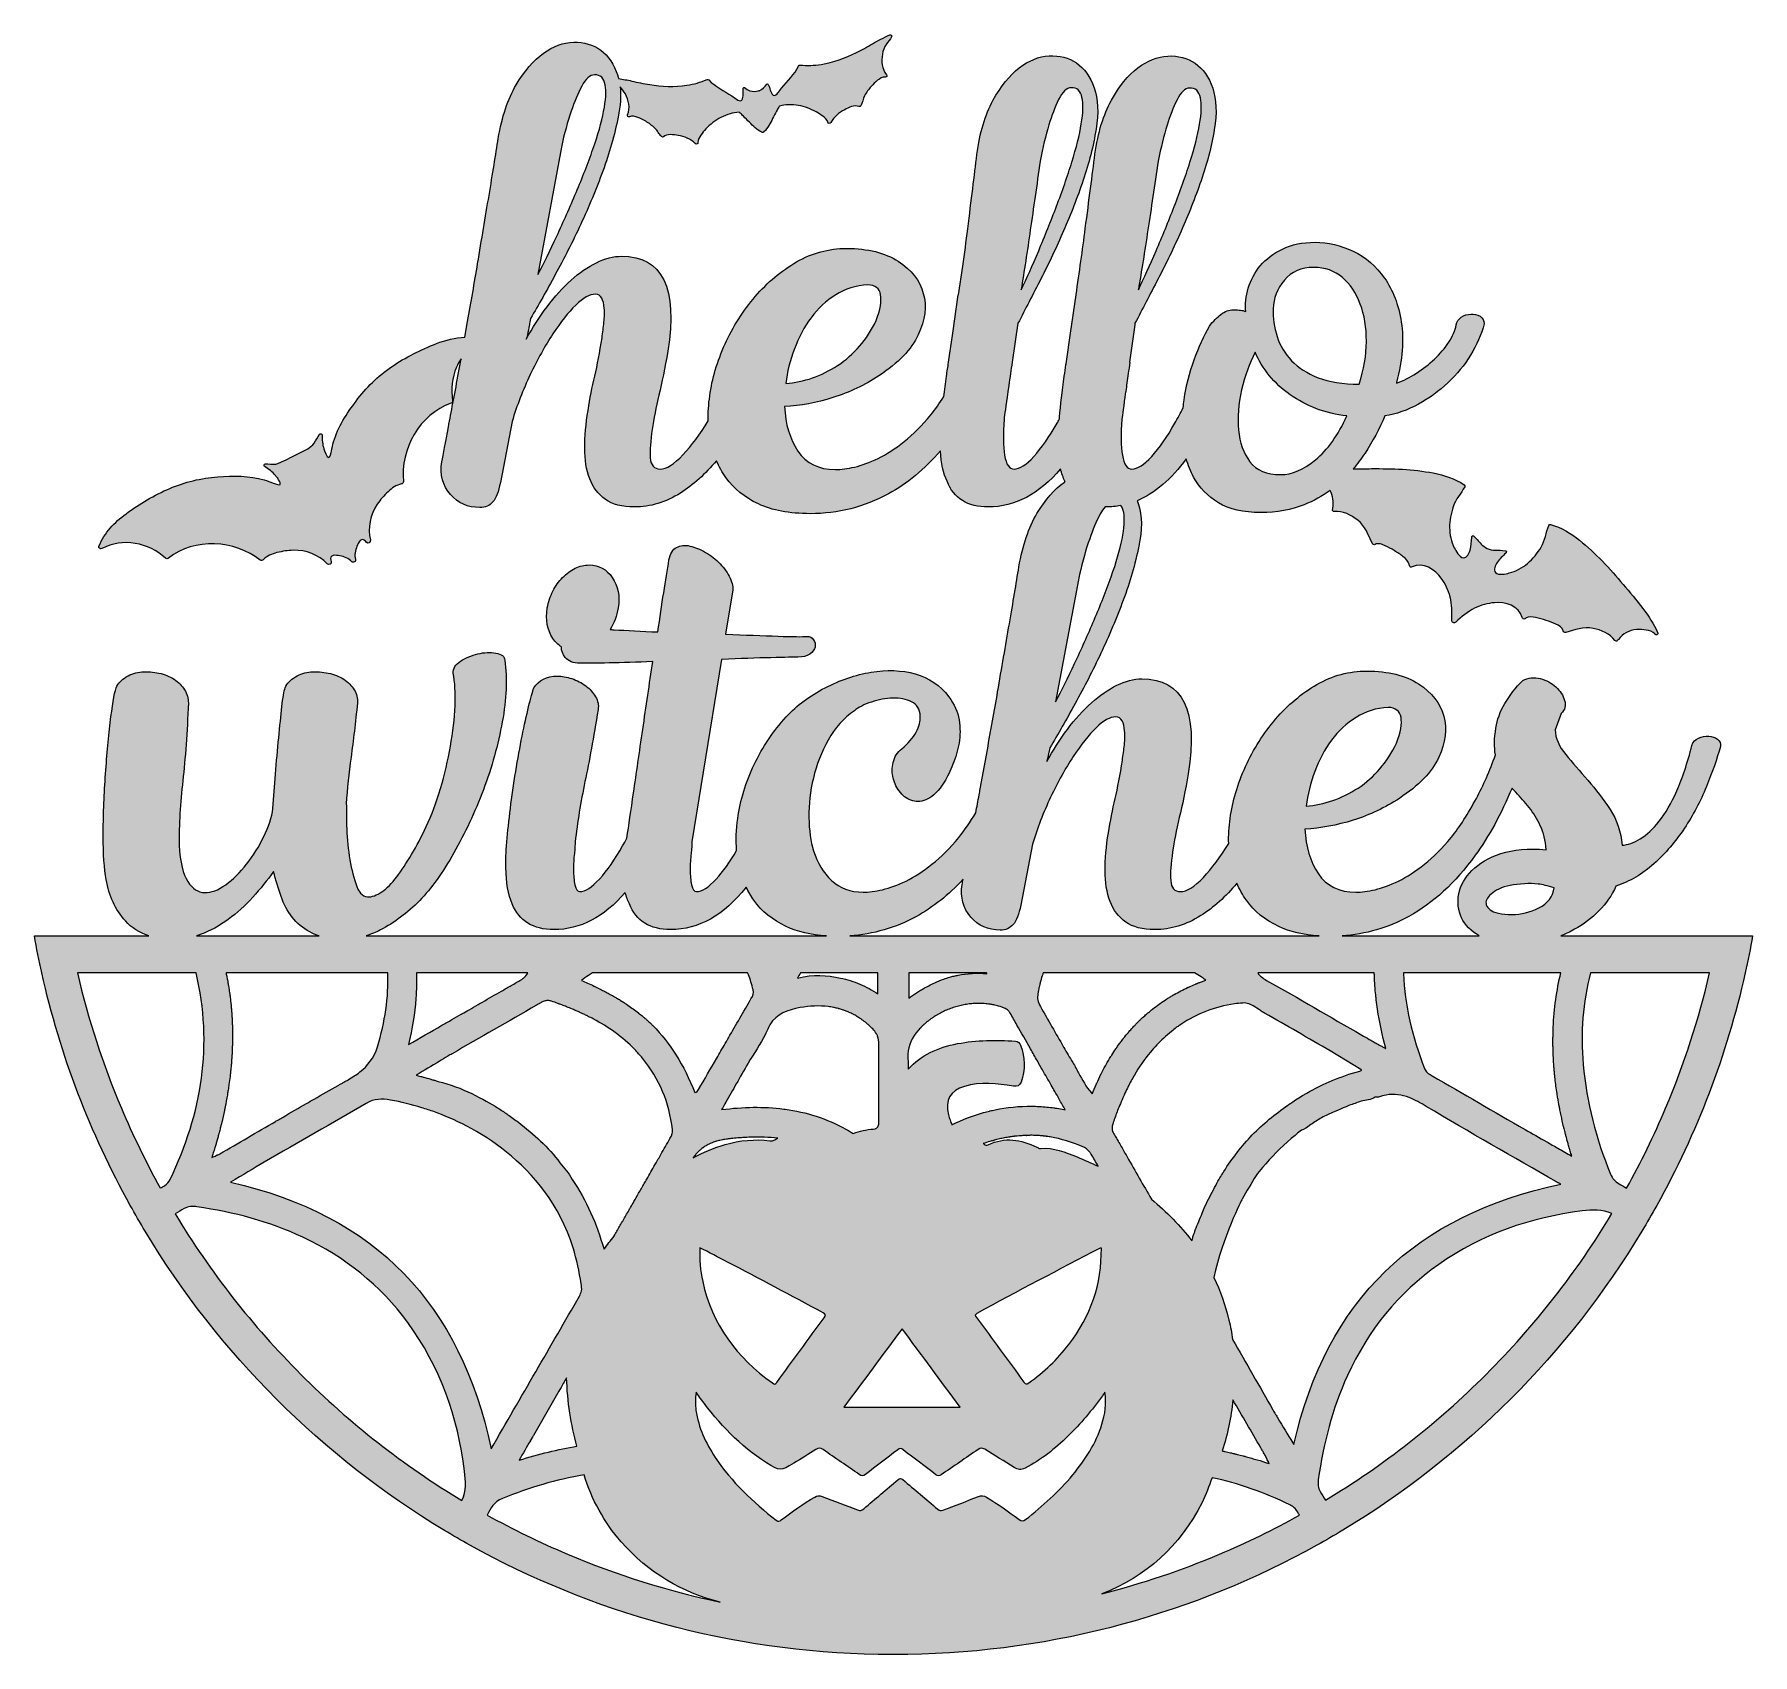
# Model space of a CAD drawing. Extents: x 51 to 949, y -923 to -77.
import ezdxf

# ---------------------------------------------------------------- set-up
doc = ezdxf.new("R2010")
doc.units = 0
doc.header["$MEASUREMENT"] = 0
doc.layers.add('Layer 1', color=7, linetype='Continuous', lineweight=0)

msp = doc.modelspace()

# ---------------------------------------------------------------- hatches: boundary and pattern name
at = {"layer": 'Layer 1', "true_color": 0x000000, "transparency": 33554687}
h = msp.add_hatch(color=18, dxfattribs=at)
h.dxf.hatch_style = 2
edge = h.paths.add_edge_path()
edge.add_spline(control_points=[(903.54, -637.67), (897.46, -652.03), (890.68, -665.98), (883.16, -679.5), (881.84, -678.73), (880.51, -677.97), (879.2, -677.21), (876.99, -675.93), (875.69, -674.37), (874.78, -672.18), (867.17, -653.76), (862.21, -634.76), (860.46, -614.82), (859.02, -598.25), (860.31, -582.33), (864.29, -567.02), (864.29, -567.02), (926.53, -567.02), (926.53, -567.02), (920.92, -591.11), (913.25, -614.7), (903.54, -637.67)], knot_values=[0, 0, 0, 0, 1, 1, 1, 2, 2, 2, 3, 3, 3, 4, 4, 4, 5, 5, 5, 6, 6, 6, 7, 7, 7, 7], degree=3, periodic=0)
edge = h.paths.add_edge_path()
edge.add_spline(control_points=[(809.67, -776.88), (784.23, -802.32), (756.14, -824.32), (725.72, -842.62), (724.84, -841.1), (723.96, -839.59), (723.07, -838.06), (721.91, -836.07), (721.67, -834.12), (721.98, -831.92), (724.67, -813.09), (729.3, -794.84), (737.23, -777.48), (747.99, -753.86), (763.72, -734.35), (784.98, -719.38), (807.52, -703.5), (832.82, -694.9), (859.97, -691.42), (865.2, -690.75), (870.29, -690.47), (875.48, -692.83), (857.15, -723.28), (835.15, -751.4), (809.67, -776.88)], knot_values=[0, 0, 0, 0, 1, 1, 1, 2, 2, 2, 3, 3, 3, 4, 4, 4, 5, 5, 5, 6, 6, 6, 7, 7, 7, 8, 8, 8, 8], degree=3, periodic=0)
edge = h.paths.add_edge_path()
edge.add_spline(control_points=[(709.24, -813.55), (709.05, -813.25), (708.87, -812.93), (708.69, -812.63), (705.93, -808.07), (703.33, -803.85), (700.82, -799.65), (700.44, -799.01), (700.06, -798.37), (699.69, -797.73), (699.23, -796.95), (698.78, -796.19), (698.33, -795.42), (691.24, -783.16), (684.32, -770.8), (677.2, -758.57), (676.75, -755.2), (676.13, -751.84), (675.32, -748.51), (673.41, -740.59), (670.75, -733.16), (667.43, -726.17), (671.74, -705.53), (682.18, -685.3), (682.18, -685.3), (684.61, -681.15), (687.04, -676.99), (689.48, -672.84), (690.58, -671.46), (691.67, -670.1), (692.77, -668.72), (697.57, -663.45), (702.4, -658.2), (707.87, -653.58), (709.63, -652.13), (711.41, -650.67), (713.19, -649.2), (714.76, -648.68), (716.23, -647.99), (717.35, -646.72), (719.23, -645.51), (721.09, -644.3), (722.96, -643.09), (724, -642.55), (725.03, -641.99), (726.07, -641.45), (730.07, -639.73), (734.06, -638.01), (738.05, -636.29), (740.17, -635.57), (742.28, -634.83), (744.4, -634.1), (746.83, -633.4), (749.51, -633.52), (751.7, -632.02), (751.85, -631.99), (752.01, -631.95), (752.16, -631.91), (752.46, -631.96), (752.77, -632.04), (753.05, -632.04), (753.05, -632.04), (753.26, -632.04), (753.26, -632.04), (753.24, -632.04), (753.23, -632.04), (753.21, -632.05), (753.32, -632.05), (753.43, -632.02), (753.52, -631.99), (754.85, -631.47), (756.14, -631.1), (757.39, -630.86), (761.69, -630.03), (765.66, -630.7), (769.53, -632.2), (772.52, -633.35), (775.46, -635), (778.43, -636.78), (800.93, -650.24), (823.78, -663.14), (846.48, -676.24), (846.49, -676.24), (846.49, -676.25), (846.51, -676.25), (846.56, -676.28), (846.59, -676.31), (846.64, -676.33), (846.86, -676.46), (847.11, -676.58), (847.47, -676.76), (847.56, -676.81), (847.64, -676.85), (847.74, -676.89), (847.99, -677.03), (848.3, -677.17), (848.66, -677.37), (848.7, -677.39), (848.74, -677.4), (848.79, -677.43), (773.05, -693.44), (726.29, -737.71), (709.24, -813.55)], knot_values=[0, 0, 0, 0, 1, 1, 1, 2, 2, 2, 3, 3, 3, 4, 4, 4, 5, 5, 5, 6, 6, 6, 7, 7, 7, 8, 8, 8, 9, 9, 9, 10, 10, 10, 11, 11, 11, 12, 12, 12, 13, 13, 13, 14, 14, 14, 15, 15, 15, 16, 16, 16, 17, 17, 17, 18, 18, 18, 19, 19, 19, 20, 20, 20, 21, 21, 21, 22, 22, 22, 23, 23, 23, 24, 24, 24, 25, 25, 25, 26, 26, 26, 27, 27, 27, 28, 28, 28, 29, 29, 29, 30, 30, 30, 31, 31, 31, 32, 32, 32, 33, 33, 33, 34, 34, 34, 34], degree=3, periodic=0)
edge = h.paths.add_edge_path()
edge.add_spline(control_points=[(695.73, -822.21), (695.8, -822.37), (695.89, -822.54), (695.97, -822.7), (696.02, -822.82), (696.08, -822.94), (696.14, -823.06), (696.2, -823.17), (696.26, -823.29), (696.31, -823.41), (696.03, -823.33), (695.77, -823.23), (695.49, -823.16), (695.13, -823.04), (694.75, -822.92), (694.39, -822.81), (692.5, -822.2), (690.61, -821.64), (688.73, -821.1), (688.25, -820.96), (687.77, -820.81), (687.3, -820.68), (686.32, -820.4), (685.34, -820.13), (684.36, -819.87), (683.83, -819.72), (683.29, -819.58), (682.76, -819.44), (681.73, -819.16), (680.72, -818.91), (679.69, -818.66), (679.42, -818.6), (679.17, -818.52), (678.92, -818.45), (678.66, -818.39), (678.41, -818.34), (678.17, -818.28), (678.08, -818.26), (678.01, -818.25), (677.94, -818.22), (677.34, -818.08), (676.74, -817.93), (676.14, -817.8), (675.24, -817.59), (674.33, -817.39), (673.42, -817.18), (672.85, -817.06), (672.29, -816.94), (671.72, -816.82), (674.66, -808.14), (676.44, -799.25), (677.38, -790.18), (682.23, -798.53), (687.11, -806.86), (691.94, -815.21), (692.24, -815.72), (692.54, -816.24), (692.84, -816.76), (692.86, -816.79), (692.88, -816.82), (692.9, -816.85), (692.97, -816.98), (693.03, -817.08), (693.11, -817.21), (693.34, -817.59), (693.57, -817.99), (693.78, -818.37), (693.81, -818.41), (693.83, -818.46), (693.86, -818.51), (694.19, -819.1), (694.51, -819.71), (694.82, -820.35), (694.84, -820.37), (694.85, -820.4), (694.86, -820.42), (695.19, -821.1), (695.53, -821.81), (695.9, -822.59), (695.85, -822.46), (695.79, -822.33), (695.73, -822.21)], knot_values=[0, 0, 0, 0, 1, 1, 1, 2, 2, 2, 3, 3, 3, 4, 4, 4, 5, 5, 5, 6, 6, 6, 7, 7, 7, 8, 8, 8, 9, 9, 9, 10, 10, 10, 11, 11, 11, 12, 12, 12, 13, 13, 13, 14, 14, 14, 15, 15, 15, 16, 16, 16, 17, 17, 17, 18, 18, 18, 19, 19, 19, 20, 20, 20, 21, 21, 21, 22, 22, 22, 23, 23, 23, 24, 24, 24, 25, 25, 25, 26, 26, 26, 27, 27, 27, 27], degree=3, periodic=0)
edge = h.paths.add_edge_path()
edge.add_spline(control_points=[(670.46, -870.75), (650.38, -879.24), (629.83, -886.15), (608.9, -891.51), (631.96, -882.44), (649.65, -866.83), (661.24, -843.83), (663.36, -839.63), (664.93, -835.23), (666.5, -830.83), (680.22, -833.75), (693.75, -838.53), (707.08, -845.01), (708.82, -845.84), (710.24, -846.92), (711.28, -848.84), (711.57, -849.39), (711.87, -849.92), (712.16, -850.45), (698.68, -857.93), (684.77, -864.7), (670.46, -870.75)], knot_values=[0, 0, 0, 0, 1, 1, 1, 2, 2, 2, 3, 3, 3, 4, 4, 4, 5, 5, 5, 6, 6, 6, 7, 7, 7, 7], degree=3, periodic=0)
edge = h.paths.add_edge_path()
edge.add_spline(control_points=[(593.64, -829.4), (586.35, -838.13), (577.95, -845.67), (569.04, -852.7), (567.81, -853.68), (567.02, -853.72), (565.73, -852.74), (560.22, -848.55), (554.59, -844.53), (548.62, -841.01), (547.19, -840.18), (545.96, -840.03), (544.35, -840.67), (538.22, -843.13), (532.01, -845.36), (525.85, -847.74), (524.76, -848.16), (524.05, -848.07), (523.14, -847.29), (517.11, -842.11), (510.98, -837.03), (504.96, -831.84), (503.91, -830.95), (503.29, -831.03), (502.31, -831.88), (496.37, -836.96), (490.37, -841.95), (484.45, -847.04), (483.39, -847.96), (482.59, -848.21), (481.21, -847.66), (475.08, -845.21), (468.85, -843), (462.71, -840.58), (461.25, -840), (460.14, -840.19), (458.84, -840.94), (452.71, -844.47), (447.02, -848.66), (441.35, -852.87), (440.47, -853.52), (439.84, -853.96), (438.72, -853.09), (426.64, -843.55), (415.4, -833.2), (406.85, -820.24), (401.87, -812.7), (398.05, -804.67), (396.76, -795.62), (396.33, -792.66), (396.36, -789.71), (396.79, -786.14), (397.8, -787.52), (398.47, -788.47), (399.18, -789.42), (408.83, -802.47), (419.67, -814.3), (433.57, -823), (440.78, -827.51), (440.78, -827.5), (447.91, -823.16), (451.77, -820.82), (455.65, -818.54), (459.44, -816.09), (460.85, -815.18), (461.82, -815.15), (463.25, -816.15), (469.49, -820.58), (475.86, -824.79), (482.12, -829.19), (483.37, -830.08), (484.1, -830.09), (485.3, -829.15), (490.88, -824.8), (496.58, -820.6), (502.18, -816.29), (503.27, -815.44), (503.96, -815.4), (505.11, -816.29), (510.74, -820.66), (516.51, -824.9), (522.16, -829.27), (523.23, -830.09), (523.91, -830.1), (524.98, -829.34), (531.37, -824.88), (537.84, -820.53), (544.21, -816.04), (545.49, -815.14), (546.38, -815.2), (547.65, -816), (552.76, -819.2), (558, -822.23), (563.07, -825.49), (565.05, -826.77), (566.65, -826.87), (568.79, -825.78), (577.2, -821.48), (584.43, -815.66), (591.16, -809.15), (597.85, -802.7), (603.72, -795.53), (609.15, -788), (609.49, -787.54), (609.81, -787.08), (610.43, -786.21), (611.48, -792.3), (610.53, -797.64), (608.89, -802.91), (605.82, -812.87), (600.24, -821.45), (593.64, -829.4)], knot_values=[0, 0, 0, 0, 1, 1, 1, 2, 2, 2, 3, 3, 3, 4, 4, 4, 5, 5, 5, 6, 6, 6, 7, 7, 7, 8, 8, 8, 9, 9, 9, 10, 10, 10, 11, 11, 11, 12, 12, 12, 13, 13, 13, 14, 14, 14, 15, 15, 15, 16, 16, 16, 17, 17, 17, 18, 18, 18, 19, 19, 19, 20, 20, 20, 21, 21, 21, 22, 22, 22, 23, 23, 23, 24, 24, 24, 25, 25, 25, 26, 26, 26, 27, 27, 27, 28, 28, 28, 29, 29, 29, 30, 30, 30, 31, 31, 31, 32, 32, 32, 33, 33, 33, 34, 34, 34, 35, 35, 35, 36, 36, 36, 37, 37, 37, 37], degree=3, periodic=0)
edge = h.paths.add_edge_path()
edge.add_spline(control_points=[(329.54, -870.75), (315.16, -864.66), (301.17, -857.85), (287.62, -850.34), (289.32, -846.91), (291.2, -843.52), (295.64, -841.7), (309.53, -836.03), (323.7, -831.86), (338.34, -829.42), (342.35, -842.24), (348.58, -853.99), (357.66, -864.28), (372.16, -880.71), (389.58, -890.92), (409.46, -895.82), (382.17, -890.08), (355.47, -881.71), (329.54, -870.75)], knot_values=[0, 0, 0, 0, 1, 1, 1, 2, 2, 2, 3, 3, 3, 4, 4, 4, 5, 5, 5, 6, 6, 6, 6], degree=3, periodic=0)
edge = h.paths.add_edge_path()
edge.add_spline(control_points=[(310.2, -811.52), (310.57, -810.89), (310.93, -810.26), (311.29, -809.63), (311.2, -809.79), (311.12, -809.95), (311.03, -810.09), (311.19, -809.83), (311.33, -809.57), (311.48, -809.32), (311.6, -809.11), (311.71, -808.91), (311.83, -808.7), (311.83, -808.7), (325.09, -785.68), (325.09, -785.68), (325.86, -784.32), (326.64, -782.98), (327.41, -781.64), (328, -780.62), (328.59, -779.6), (329.17, -778.6), (329.35, -784.76), (329.93, -790.9), (330.8, -797.05), (331.63, -802.92), (333.16, -808.63), (334.53, -814.37), (324.7, -816.02), (314.65, -818.45), (304.35, -821.69), (306.34, -818.26), (308.29, -814.87), (310.22, -811.49), (310.21, -811.51), (310.21, -811.52), (310.2, -811.52)], knot_values=[0, 0, 0, 0, 1, 1, 1, 2, 2, 2, 3, 3, 3, 4, 4, 4, 5, 5, 5, 6, 6, 6, 7, 7, 7, 8, 8, 8, 9, 9, 9, 10, 10, 10, 11, 11, 11, 12, 12, 12, 12], degree=3, periodic=0)
edge = h.paths.add_edge_path()
edge.add_spline(control_points=[(153.59, -676.4), (159.9, -672.61), (165.47, -669.21), (171.11, -665.96), (188.87, -655.71), (206.75, -645.66), (224.39, -635.22), (228.63, -632.7), (232.53, -632.68), (237.08, -633.49), (242.63, -634.47), (248.06, -635.87), (253.42, -637.49), (255.65, -638.16), (257.85, -638.87), (260.05, -639.61), (278.38, -646.24), (318.25, -665.49), (332.57, -710.7), (334.33, -716.9), (335.87, -723.14), (336.74, -729.54), (336.92, -730.79), (337.15, -731.99), (336.99, -733.2), (336.64, -734.09), (336.28, -734.98), (335.95, -735.87), (320.7, -762.16), (305.49, -788.48), (289.74, -815.7), (273.79, -740.25), (229.39, -693.48), (153.59, -676.4)], knot_values=[0, 0, 0, 0, 1, 1, 1, 2, 2, 2, 3, 3, 3, 4, 4, 4, 5, 5, 5, 6, 6, 6, 7, 7, 7, 8, 8, 8, 9, 9, 9, 10, 10, 10, 11, 11, 11, 11], degree=3, periodic=0)
edge = h.paths.add_edge_path()
edge.add_spline(control_points=[(274.48, -842.74), (244, -824.42), (215.83, -802.39), (190.33, -776.88), (164.89, -751.44), (142.9, -723.35), (124.59, -692.94), (126.16, -692.02), (127.72, -691.11), (129.3, -690.2), (131.5, -688.92), (133.68, -688.93), (135.99, -689.26), (155.17, -692.04), (173.73, -696.94), (191.35, -705.18), (213.33, -715.46), (231.79, -730.19), (246.1, -749.72), (263.05, -772.83), (272.34, -799.06), (275.73, -827.4), (276.35, -832.55), (276.99, -837.67), (274.48, -842.74)], knot_values=[0, 0, 0, 0, 1, 1, 1, 2, 2, 2, 3, 3, 3, 4, 4, 4, 5, 5, 5, 6, 6, 6, 7, 7, 7, 8, 8, 8, 8], degree=3, periodic=0)
edge = h.paths.add_edge_path()
edge.add_spline(control_points=[(119.18, -678.07), (118.39, -678.52), (117.59, -678.97), (116.79, -679.42), (109.3, -665.93), (102.52, -652.01), (96.46, -637.67), (86.75, -614.69), (79.07, -591.11), (73.47, -567.02), (73.47, -567.02), (135.5, -567.02), (135.5, -567.02), (144.4, -604.38), (138.65, -640.25), (121.92, -674.91), (121.29, -676.2), (120.55, -677.29), (119.18, -678.07)], knot_values=[0, 0, 0, 0, 1, 1, 1, 2, 2, 2, 3, 3, 3, 4, 4, 4, 5, 5, 5, 6, 6, 6, 6], degree=3, periodic=0)
edge = h.paths.add_edge_path()
edge.add_spline(control_points=[(137.73, -546.99), (142.91, -545.06), (147.78, -542.41), (152.34, -539.06), (156.92, -535.71), (161.19, -531.85), (165.14, -527.49), (169.11, -523.12), (172.72, -518.61), (175.96, -513.94), (177.18, -518.61), (178.5, -522.97), (179.93, -527.04), (181.34, -531.09), (183.28, -534.7), (185.71, -537.85), (188.15, -541), (191.25, -543.59), (195, -545.62), (196.46, -546.41), (198.09, -547.1), (199.88, -547.66), (199.88, -547.66), (135.76, -547.66), (135.76, -547.66), (136.42, -547.46), (137.08, -547.23), (137.73, -546.99)], knot_values=[0, 0, 0, 0, 1, 1, 1, 2, 2, 2, 3, 3, 3, 4, 4, 4, 5, 5, 5, 6, 6, 6, 7, 7, 7, 8, 8, 8, 9, 9, 9, 9], degree=3, periodic=0)
edge = h.paths.add_edge_path()
edge.add_spline(control_points=[(235.73, -567.02), (236.18, -579.83), (234.27, -592.69), (230.31, -605.58), (228.48, -611.58), (225.2, -615.55), (221.08, -618.79), (220.14, -619.53), (219.16, -620.22), (218.14, -620.89), (217.12, -621.57), (216.05, -622.21), (214.96, -622.85), (214.24, -623.28), (213.51, -623.7), (212.76, -624.12), (212.25, -624.4), (211.74, -624.7), (211.24, -624.99), (210.73, -625.27), (210.22, -625.56), (209.71, -625.85), (205.54, -628.2), (201.38, -630.57), (197.23, -632.95), (195.88, -633.72), (194.54, -634.5), (193.2, -635.28), (189.12, -637.62), (185.04, -639.98), (180.98, -642.34), (180.18, -642.8), (179.39, -643.26), (178.61, -643.72), (178.09, -644.02), (177.56, -644.33), (177.04, -644.63), (167.31, -650.3), (157.61, -655.98), (147.86, -661.61), (147.27, -661.94), (146.67, -662.23), (146, -662.52), (146.17, -662.44), (146.33, -662.36), (146.49, -662.29), (146.16, -662.44), (145.83, -662.58), (145.48, -662.74), (145.12, -662.88), (144.76, -663.05), (144.36, -663.22), (144.17, -663.32), (143.96, -663.4), (143.75, -663.5), (143.75, -663.5), (143.75, -663.49), (143.75, -663.49), (143.83, -663.28), (143.89, -663.07), (143.96, -662.85), (144.21, -662.06), (144.46, -661.28), (144.7, -660.49), (144.78, -660.24), (144.86, -659.98), (144.94, -659.74), (145.09, -659.26), (145.23, -658.77), (145.38, -658.29), (145.41, -658.14), (145.45, -658.01), (145.5, -657.88), (145.69, -657.22), (145.88, -656.58), (146.07, -655.94), (146.22, -655.4), (146.37, -654.86), (146.52, -654.33), (146.73, -653.59), (146.94, -652.86), (147.14, -652.12), (147.29, -651.59), (147.43, -651.05), (147.56, -650.52), (147.66, -650.16), (147.76, -649.78), (147.86, -649.41), (147.96, -648.97), (148.09, -648.52), (148.19, -648.08), (148.28, -647.74), (148.38, -647.4), (148.46, -647.06), (148.48, -646.96), (148.51, -646.87), (148.53, -646.77), (148.67, -646.24), (148.79, -645.71), (148.91, -645.19), (149.42, -643.1), (149.89, -641.04), (150.32, -638.98), (150.44, -638.39), (150.55, -637.81), (150.67, -637.21), (150.72, -636.96), (150.78, -636.69), (150.83, -636.43), (150.86, -636.31), (150.88, -636.18), (150.9, -636.06), (151.04, -635.36), (151.18, -634.65), (151.3, -633.95), (151.41, -633.38), (151.51, -632.82), (151.61, -632.27), (151.69, -631.84), (151.76, -631.41), (151.85, -630.97), (151.88, -630.76), (151.91, -630.56), (151.94, -630.35), (152.05, -629.66), (152.16, -628.97), (152.27, -628.28), (152.34, -627.86), (152.42, -627.43), (152.48, -627), (152.49, -626.92), (152.5, -626.85), (152.51, -626.77), (152.59, -626.3), (152.65, -625.83), (152.71, -625.35), (152.91, -623.92), (153.09, -622.5), (153.26, -621.07), (153.3, -620.82), (153.34, -620.57), (153.36, -620.31), (153.37, -620.25), (153.37, -620.18), (153.38, -620.12), (153.47, -619.34), (153.55, -618.58), (153.63, -617.81), (153.66, -617.45), (153.7, -617.08), (153.73, -616.73), (153.81, -615.97), (153.88, -615.21), (153.94, -614.46), (153.96, -614.08), (154, -613.72), (154.03, -613.36), (154.09, -612.61), (154.13, -611.86), (154.18, -611.11), (154.19, -610.91), (154.21, -610.72), (154.22, -610.53), (154.23, -610.36), (154.24, -610.17), (154.26, -610), (154.3, -609.25), (154.34, -608.49), (154.38, -607.74), (154.39, -607.4), (154.4, -607.05), (154.41, -606.71), (154.45, -605.94), (154.47, -605.17), (154.5, -604.4), (154.5, -604.27), (154.5, -604.14), (154.51, -603.99), (154.51, -603.99), (154.51, -603.56), (154.51, -603.56), (154.57, -600.92), (154.57, -598.29), (154.5, -595.69), (154.5, -595.38), (154.49, -595.06), (154.49, -594.75), (154.46, -594.08), (154.42, -593.42), (154.4, -592.77), (154.39, -592.31), (154.36, -591.86), (154.34, -591.41), (154.32, -590.79), (154.27, -590.18), (154.23, -589.56), (154.21, -589.06), (154.17, -588.57), (154.13, -588.08), (154.1, -587.49), (154.05, -586.9), (154, -586.32), (153.96, -585.94), (153.94, -585.58), (153.9, -585.2), (153.9, -585.2), (153.87, -584.77), (153.87, -584.77), (153.81, -584.2), (153.76, -583.63), (153.7, -583.06), (153.67, -582.81), (153.64, -582.55), (153.61, -582.3), (153.58, -582.01), (153.55, -581.73), (153.52, -581.44), (153.46, -580.9), (153.4, -580.35), (153.32, -579.81), (153.3, -579.62), (153.28, -579.43), (153.25, -579.24), (153.2, -578.87), (153.15, -578.48), (153.09, -578.1), (153.03, -577.59), (152.96, -577.07), (152.89, -576.57), (152.85, -576.29), (152.8, -576.01), (152.75, -575.73), (152.69, -575.28), (152.62, -574.84), (152.55, -574.39), (152.43, -573.65), (152.31, -572.91), (152.17, -572.17), (152.09, -571.68), (151.99, -571.17), (151.91, -570.67), (151.88, -570.54), (151.86, -570.41), (151.84, -570.28), (151.81, -570.18), (151.8, -570.07), (151.78, -569.97), (151.69, -569.54), (151.61, -569.11), (151.52, -568.68), (151.45, -568.34), (151.38, -568.01), (151.32, -567.67), (151.28, -567.48), (151.24, -567.3), (151.19, -567.11), (151.19, -567.08), (151.18, -567.05), (151.17, -567.02), (151.17, -567.02), (235.73, -567.02), (235.73, -567.02)], knot_values=[0, 0, 0, 0, 1, 1, 1, 2, 2, 2, 3, 3, 3, 4, 4, 4, 5, 5, 5, 6, 6, 6, 7, 7, 7, 8, 8, 8, 9, 9, 9, 10, 10, 10, 11, 11, 11, 12, 12, 12, 13, 13, 13, 14, 14, 14, 15, 15, 15, 16, 16, 16, 17, 17, 17, 18, 18, 18, 19, 19, 19, 20, 20, 20, 21, 21, 21, 22, 22, 22, 23, 23, 23, 24, 24, 24, 25, 25, 25, 26, 26, 26, 27, 27, 27, 28, 28, 28, 29, 29, 29, 30, 30, 30, 31, 31, 31, 32, 32, 32, 33, 33, 33, 34, 34, 34, 35, 35, 35, 36, 36, 36, 37, 37, 37, 38, 38, 38, 39, 39, 39, 40, 40, 40, 41, 41, 41, 42, 42, 42, 43, 43, 43, 44, 44, 44, 45, 45, 45, 46, 46, 46, 47, 47, 47, 48, 48, 48, 49, 49, 49, 50, 50, 50, 51, 51, 51, 52, 52, 52, 53, 53, 53, 54, 54, 54, 55, 55, 55, 56, 56, 56, 57, 57, 57, 58, 58, 58, 59, 59, 59, 60, 60, 60, 61, 61, 61, 62, 62, 62, 63, 63, 63, 64, 64, 64, 65, 65, 65, 66, 66, 66, 67, 67, 67, 68, 68, 68, 69, 69, 69, 70, 70, 70, 71, 71, 71, 72, 72, 72, 73, 73, 73, 74, 74, 74, 75, 75, 75, 76, 76, 76, 77, 77, 77, 78, 78, 78, 79, 79, 79, 80, 80, 80, 81, 81, 81, 82, 82, 82, 83, 83, 83, 84, 84, 84, 85, 85, 85, 86, 86, 86, 87, 87, 87, 87], degree=3, periodic=0)
edge = h.paths.add_edge_path()
edge.add_spline(control_points=[(250.37, -580.33), (250.71, -575.82), (250.82, -571.38), (250.7, -567.02), (250.7, -567.02), (308.83, -567.02), (308.83, -567.02), (308.25, -568.09), (307.52, -569.02), (306.56, -569.8), (306.2, -570.09), (305.83, -570.36), (305.41, -570.6), (303.69, -571.58), (301.98, -572.56), (300.26, -573.55), (298.55, -574.55), (296.84, -575.53), (295.12, -576.51), (291.8, -578.42), (288.46, -580.33), (285.12, -582.25), (284.38, -582.68), (283.64, -583.1), (282.9, -583.52), (281.33, -584.43), (279.77, -585.33), (278.2, -586.23), (276.95, -586.96), (275.71, -587.67), (274.45, -588.4), (274.35, -588.46), (274.24, -588.52), (274.14, -588.57), (272.51, -589.51), (270.87, -590.45), (269.23, -591.4), (267.48, -592.4), (265.74, -593.41), (263.98, -594.41), (258.24, -597.71), (252.44, -601.05), (246.57, -604.44), (248.53, -596.17), (249.79, -588.13), (250.37, -580.33)], knot_values=[0, 0, 0, 0, 1, 1, 1, 2, 2, 2, 3, 3, 3, 4, 4, 4, 5, 5, 5, 6, 6, 6, 7, 7, 7, 8, 8, 8, 9, 9, 9, 10, 10, 10, 11, 11, 11, 12, 12, 12, 13, 13, 13, 14, 14, 14, 15, 15, 15, 15], degree=3, periodic=0)
edge = h.paths.add_edge_path()
edge.add_spline(control_points=[(315.3, -582.81), (315.83, -582.51), (316.37, -582.23), (316.89, -582.01), (317.26, -581.85), (317.64, -581.71), (318.01, -581.62), (318.28, -581.55), (318.54, -581.5), (318.81, -581.48), (318.83, -581.47), (318.86, -581.47), (318.88, -581.47), (318.93, -581.45), (318.98, -581.47), (319.04, -581.45), (319.29, -581.44), (319.56, -581.45), (319.84, -581.48), (320.15, -581.51), (320.48, -581.56), (320.82, -581.66), (320.98, -581.7), (321.13, -581.74), (321.3, -581.8), (322.4, -582.19), (323.49, -582.58), (324.58, -582.98), (324.61, -582.99), (324.63, -582.99), (324.65, -583), (324.73, -583.03), (324.8, -583.05), (324.87, -583.09), (325, -583.14), (325.14, -583.18), (325.27, -583.23), (325.32, -583.26), (325.37, -583.27), (325.42, -583.29), (326.27, -583.61), (327.12, -583.93), (327.97, -584.26), (328.36, -584.41), (328.74, -584.55), (329.12, -584.71), (330.15, -585.11), (331.17, -585.53), (332.19, -585.95), (332.55, -586.1), (332.92, -586.26), (333.27, -586.41), (333.9, -586.68), (334.51, -586.95), (335.14, -587.22), (335.59, -587.42), (336.04, -587.62), (336.49, -587.83), (337.21, -588.16), (337.92, -588.49), (338.64, -588.83), (339.26, -589.14), (339.86, -589.43), (340.47, -589.73), (341.35, -590.16), (342.22, -590.61), (343.09, -591.07), (350.99, -595.27), (358.35, -600.41), (364.82, -607.11), (366.19, -608.54), (367.48, -609.98), (368.7, -611.47), (368.71, -611.48), (368.71, -611.48), (368.73, -611.49), (368.76, -611.54), (368.8, -611.58), (368.82, -611.63), (377.68, -622.36), (382.86, -634.76), (384.45, -648.89), (384.55, -649.86), (384.48, -650.71), (384.2, -651.52), (384.19, -651.57), (384.19, -651.62), (384.16, -651.66), (384.16, -651.71), (384.14, -651.73), (384.11, -651.77), (384.08, -651.86), (384.03, -651.96), (383.98, -652.06), (383.98, -652.07), (383.97, -652.08), (383.97, -652.09), (383.93, -652.17), (383.91, -652.23), (383.88, -652.29), (383.86, -652.36), (383.82, -652.42), (383.79, -652.48), (383.79, -652.48), (383.79, -652.49), (383.79, -652.49), (382.19, -655.29), (380.59, -658.09), (378.98, -660.89), (377.97, -662.68), (376.94, -664.48), (375.9, -666.28), (375.72, -666.61), (375.53, -666.95), (375.33, -667.28), (373.9, -669.78), (372.46, -672.28), (371.02, -674.8), (370.58, -675.56), (370.14, -676.33), (369.71, -677.1), (368.74, -678.78), (367.77, -680.47), (366.8, -682.17), (365.98, -683.62), (365.15, -685.07), (364.3, -686.52), (363.73, -687.54), (363.15, -688.54), (362.57, -689.56), (362.27, -690.09), (361.95, -690.63), (361.64, -691.17), (360.66, -692.9), (359.66, -694.63), (358.66, -696.37), (358.54, -696.58), (358.42, -696.8), (358.3, -697), (357.81, -697.84), (357.33, -698.68), (356.86, -699.52), (355.9, -701.17), (354.96, -702.83), (354, -704.49), (353.98, -704.54), (353.95, -704.57), (353.93, -704.62), (352.14, -706.84), (350.43, -709.1), (348.83, -711.41), (346.27, -704.53), (344.84, -698.04), (341.58, -692.28), (339.06, -686.14), (335.86, -680.38), (332.03, -674.95), (330.52, -671.62), (327.9, -669.12), (325.66, -666.32), (319.71, -657.92), (311.98, -651.32), (303.95, -645.03), (302.09, -643.76), (300.28, -642.42), (298.44, -641.1), (298.4, -641.07), (298.22, -640.94), (297.92, -640.73), (296.33, -639.61), (294.72, -638.52), (293.07, -637.53), (286.33, -633.31), (274.23, -626.54), (262.01, -623.75), (262.01, -623.75), (261.99, -623.75), (261.99, -623.75), (261.36, -623.54), (260.73, -623.34), (260.09, -623.14), (260.06, -623.14), (260.04, -623.13), (260.01, -623.12), (259.81, -623.06), (259.6, -623), (259.4, -622.94), (258.85, -622.77), (258.31, -622.6), (257.76, -622.44), (257.35, -622.32), (256.94, -622.2), (256.53, -622.08), (255.9, -621.91), (255.27, -621.73), (254.63, -621.55), (254.09, -621.4), (253.53, -621.26), (252.99, -621.11), (252.5, -620.98), (252.03, -620.84), (251.53, -620.72), (251.23, -620.64), (250.93, -620.55), (250.61, -620.47), (254.8, -617.95), (258.7, -615.57), (262.52, -613.28), (264.04, -612.36), (265.56, -611.46), (267.07, -610.57), (267.82, -610.14), (268.59, -609.69), (269.34, -609.25), (283.99, -600.79), (298.7, -592.4), (313.35, -583.93), (314, -583.56), (314.65, -583.2), (315.3, -582.81)], knot_values=[0, 0, 0, 0, 1, 1, 1, 2, 2, 2, 3, 3, 3, 4, 4, 4, 5, 5, 5, 6, 6, 6, 7, 7, 7, 8, 8, 8, 9, 9, 9, 10, 10, 10, 11, 11, 11, 12, 12, 12, 13, 13, 13, 14, 14, 14, 15, 15, 15, 16, 16, 16, 17, 17, 17, 18, 18, 18, 19, 19, 19, 20, 20, 20, 21, 21, 21, 22, 22, 22, 23, 23, 23, 24, 24, 24, 25, 25, 25, 26, 26, 26, 27, 27, 27, 28, 28, 28, 29, 29, 29, 30, 30, 30, 31, 31, 31, 32, 32, 32, 33, 33, 33, 34, 34, 34, 35, 35, 35, 36, 36, 36, 37, 37, 37, 38, 38, 38, 39, 39, 39, 40, 40, 40, 41, 41, 41, 42, 42, 42, 43, 43, 43, 44, 44, 44, 45, 45, 45, 46, 46, 46, 47, 47, 47, 48, 48, 48, 49, 49, 49, 50, 50, 50, 51, 51, 51, 52, 52, 52, 53, 53, 53, 54, 54, 54, 55, 55, 55, 56, 56, 56, 57, 57, 57, 58, 58, 58, 59, 59, 59, 60, 60, 60, 61, 61, 61, 62, 62, 62, 63, 63, 63, 64, 64, 64, 65, 65, 65, 66, 66, 66, 67, 67, 67, 68, 68, 68, 69, 69, 69, 70, 70, 70, 71, 71, 71, 72, 72, 72, 73, 73, 73, 73], degree=3, periodic=0)
edge = h.paths.add_edge_path()
edge.add_spline(control_points=[(340.62, -568.28), (341.26, -567.84), (341.92, -567.42), (342.58, -567.02), (342.58, -567.02), (423.75, -567.02), (423.75, -567.02), (424.82, -569.43), (425.69, -572.01), (426.38, -574.73), (426.77, -576.28), (427.17, -577.75), (426.23, -579.37), (422.33, -586.09), (418.45, -592.81), (414.55, -599.54), (413.71, -601.02), (412.86, -602.49), (412, -603.97), (410.54, -606.51), (409.06, -609.05), (407.6, -611.59), (404.45, -617.03), (401.31, -622.5), (398.15, -627.95), (397.72, -628.67), (397.3, -629.58), (396.2, -629.56), (390.3, -614.97), (383.47, -603.79), (374.23, -594.57), (374.05, -594.39), (373.86, -594.21), (373.67, -594.02), (373.19, -593.55), (372.71, -593.08), (372.21, -592.62), (371.96, -592.38), (371.69, -592.15), (371.42, -591.91), (371.35, -591.83), (371.27, -591.76), (371.18, -591.69), (371.17, -591.69), (371.16, -591.68), (371.15, -591.66), (370.73, -591.28), (370.31, -590.91), (369.88, -590.54), (369.84, -590.5), (369.79, -590.47), (369.75, -590.43), (369.71, -590.39), (369.66, -590.35), (369.61, -590.3), (369.43, -590.14), (369.23, -589.98), (369.05, -589.83), (369.04, -589.81), (369.03, -589.8), (369.02, -589.79), (368.99, -589.78), (368.98, -589.75), (368.96, -589.74), (368.25, -589.14), (367.53, -588.54), (366.79, -587.97), (366.77, -587.95), (366.73, -587.93), (366.71, -587.9), (366.69, -587.89), (366.69, -587.89), (366.68, -587.88), (365.77, -587.16), (364.87, -586.49), (363.92, -585.8), (363.9, -585.77), (363.88, -585.75), (363.84, -585.74), (363.67, -585.6), (363.5, -585.48), (363.33, -585.36), (362.4, -584.7), (361.47, -584.04), (360.5, -583.4), (360.44, -583.37), (360.39, -583.33), (360.34, -583.29), (360.15, -583.16), (359.96, -583.04), (359.76, -582.92), (359.21, -582.55), (358.64, -582.19), (358.07, -581.83), (358.01, -581.79), (357.96, -581.76), (357.91, -581.72), (357.91, -581.72), (357.18, -581.28), (357.18, -581.28), (356.57, -580.9), (355.95, -580.52), (355.32, -580.15), (355.09, -580.01), (354.85, -579.88), (354.61, -579.74), (353.95, -579.36), (353.3, -578.97), (352.62, -578.6), (352.41, -578.48), (352.18, -578.36), (351.96, -578.24), (351.24, -577.84), (350.52, -577.45), (349.79, -577.06), (349.6, -576.97), (349.41, -576.86), (349.21, -576.76), (348.41, -576.34), (347.6, -575.93), (346.78, -575.51), (346.65, -575.44), (346.51, -575.38), (346.37, -575.31), (345.43, -574.84), (344.47, -574.38), (343.5, -573.92), (343.48, -573.9), (343.45, -573.89), (343.44, -573.88), (342.36, -573.37), (341.28, -572.86), (340.16, -572.37), (339.11, -571.9), (338.05, -571.42), (336.96, -570.95), (338.13, -569.99), (339.38, -569.1), (340.62, -568.28)], knot_values=[0, 0, 0, 0, 1, 1, 1, 2, 2, 2, 3, 3, 3, 4, 4, 4, 5, 5, 5, 6, 6, 6, 7, 7, 7, 8, 8, 8, 9, 9, 9, 10, 10, 10, 11, 11, 11, 12, 12, 12, 13, 13, 13, 14, 14, 14, 15, 15, 15, 16, 16, 16, 17, 17, 17, 18, 18, 18, 19, 19, 19, 20, 20, 20, 21, 21, 21, 22, 22, 22, 23, 23, 23, 24, 24, 24, 25, 25, 25, 26, 26, 26, 27, 27, 27, 28, 28, 28, 29, 29, 29, 30, 30, 30, 31, 31, 31, 32, 32, 32, 33, 33, 33, 34, 34, 34, 35, 35, 35, 36, 36, 36, 37, 37, 37, 38, 38, 38, 39, 39, 39, 40, 40, 40, 41, 41, 41, 42, 42, 42, 43, 43, 43, 44, 44, 44, 45, 45, 45, 46, 46, 46, 46], degree=3, periodic=0)
edge = h.paths.add_edge_path()
edge.add_spline(control_points=[(395.27, -663.73), (395.35, -663.6), (395.45, -663.45), (395.55, -663.32), (395.66, -663.19), (395.75, -663.04), (395.85, -662.9), (396.14, -662.53), (396.43, -662.17), (396.72, -661.83), (396.85, -661.69), (396.97, -661.54), (397.11, -661.4), (397.35, -661.13), (397.59, -660.86), (397.85, -660.61), (397.92, -660.54), (397.99, -660.45), (398.08, -660.38), (398.08, -660.38), (398.22, -660.24), (398.22, -660.24), (398.23, -660.22), (398.23, -660.22), (398.24, -660.21), (398.24, -660.21), (398.68, -659.8), (398.68, -659.8), (398.75, -659.74), (398.84, -659.67), (398.91, -659.61), (398.91, -659.61), (398.92, -659.61), (398.92, -659.59), (399.06, -659.47), (399.19, -659.36), (399.31, -659.26), (399.66, -658.97), (400, -658.7), (400.35, -658.46), (400.43, -658.38), (400.52, -658.31), (400.62, -658.25), (400.71, -658.18), (400.83, -658.12), (400.94, -658.05), (400.99, -658.01), (401.05, -657.97), (401.1, -657.94), (401.41, -657.73), (401.73, -657.51), (402.06, -657.32), (402.25, -657.21), (402.44, -657.11), (402.64, -657.01), (402.95, -656.84), (403.28, -656.65), (403.6, -656.5), (403.8, -656.4), (404, -656.32), (404.21, -656.22), (404.55, -656.07), (404.87, -655.93), (405.23, -655.8), (405.43, -655.71), (405.64, -655.64), (405.84, -655.55), (406.21, -655.43), (406.56, -655.3), (406.92, -655.19), (407.12, -655.12), (407.34, -655.06), (407.55, -655), (407.94, -654.88), (408.32, -654.78), (408.72, -654.67), (408.92, -654.62), (409.12, -654.57), (409.31, -654.53), (409.74, -654.43), (410.17, -654.33), (410.61, -654.25), (410.79, -654.21), (410.97, -654.17), (411.17, -654.14), (411.65, -654.05), (412.15, -653.97), (412.65, -653.9), (412.8, -653.87), (412.94, -653.85), (413.09, -653.84), (413.72, -653.74), (414.36, -653.67), (415.01, -653.59), (415.04, -653.59), (415.07, -653.59), (415.1, -653.58), (416.28, -653.46), (417.46, -653.38), (418.63, -653.28), (419.53, -653.21), (420.42, -653.15), (421.32, -653.09), (422.69, -653), (424.06, -652.93), (425.43, -652.89), (430.18, -652.76), (434.88, -652.9), (439.52, -653.41), (439.03, -653.65), (438.54, -653.91), (438.06, -654.17), (437.2, -654.66), (436.39, -654.9), (435.43, -654.77), (427.51, -653.73), (419.74, -654.5), (412.1, -656.68), (406.06, -658.4), (400.47, -660.78), (395.27, -663.73)], knot_values=[0, 0, 0, 0, 1, 1, 1, 2, 2, 2, 3, 3, 3, 4, 4, 4, 5, 5, 5, 6, 6, 6, 7, 7, 7, 8, 8, 8, 9, 9, 9, 10, 10, 10, 11, 11, 11, 12, 12, 12, 13, 13, 13, 14, 14, 14, 15, 15, 15, 16, 16, 16, 17, 17, 17, 18, 18, 18, 19, 19, 19, 20, 20, 20, 21, 21, 21, 22, 22, 22, 23, 23, 23, 24, 24, 24, 25, 25, 25, 26, 26, 26, 27, 27, 27, 28, 28, 28, 29, 29, 29, 30, 30, 30, 31, 31, 31, 32, 32, 32, 33, 33, 33, 34, 34, 34, 35, 35, 35, 36, 36, 36, 37, 37, 37, 38, 38, 38, 39, 39, 39, 40, 40, 40, 40], degree=3, periodic=0)
edge = h.paths.add_edge_path()
edge.add_spline(control_points=[(398.78, -710.61), (403.69, -713.16), (408.42, -715.64), (413.16, -718.11), (429.92, -726.82), (446.62, -735.63), (463.17, -744.71), (464.65, -745.51), (464.75, -745.96), (463.74, -747.33), (455.44, -758.51), (447.23, -769.75), (439.06, -781.01), (438.23, -782.15), (437.71, -782.05), (436.72, -781.33), (418.23, -767.98), (405.23, -750.87), (400.28, -728.24), (399.03, -722.54), (398.49, -716.76), (398.78, -710.61)], knot_values=[0, 0, 0, 0, 1, 1, 1, 2, 2, 2, 3, 3, 3, 4, 4, 4, 5, 5, 5, 6, 6, 6, 7, 7, 7, 7], degree=3, periodic=0)
edge = h.paths.add_edge_path()
edge.add_spline(control_points=[(433.23, -598.62), (433.24, -598.6), (433.26, -598.56), (433.27, -598.54), (433.47, -598.08), (433.69, -597.62), (433.89, -597.16), (434.35, -596.04), (434.85, -595.05), (435.42, -594.13), (438.98, -588.37), (444.58, -586.31), (451.21, -585.14), (456.3, -584.25), (461.2, -584.06), (465.86, -584.61), (466.77, -584.72), (467.67, -584.87), (468.57, -585.04), (468.57, -585.04), (468.58, -585.04), (468.58, -585.04), (468.69, -585.06), (468.8, -585.1), (468.91, -585.11), (469.68, -585.26), (470.44, -585.43), (471.21, -585.64), (471.38, -585.69), (471.56, -585.74), (471.73, -585.79), (472.42, -585.98), (473.11, -586.2), (473.78, -586.43), (473.98, -586.49), (474.17, -586.56), (474.36, -586.63), (475.02, -586.87), (475.67, -587.13), (476.32, -587.41), (476.52, -587.49), (476.71, -587.58), (476.91, -587.66), (477.56, -587.95), (478.21, -588.27), (478.85, -588.6), (479.02, -588.69), (479.19, -588.77), (479.36, -588.87), (480.06, -589.25), (480.75, -589.66), (481.44, -590.08), (481.54, -590.15), (481.65, -590.2), (481.74, -590.27), (481.74, -590.27), (481.76, -590.27), (481.76, -590.27), (482.12, -590.5), (482.48, -590.75), (482.85, -591), (482.85, -591), (482.86, -591), (482.86, -591), (482.88, -591.01), (482.91, -591.04), (482.93, -591.06), (482.93, -591.06), (482.94, -591.06), (482.94, -591.06), (483.34, -591.33), (483.73, -591.6), (484.12, -591.89), (484.93, -592.49), (485.71, -593.12), (486.49, -593.78), (486.69, -593.98), (486.9, -594.13), (487.1, -594.33), (487.27, -594.47), (487.43, -594.63), (487.59, -594.77), (487.6, -594.79), (487.61, -594.8), (487.62, -594.81), (488.13, -595.27), (488.63, -595.74), (489.12, -596.24), (489.12, -596.24), (489.12, -596.24), (489.14, -596.24), (489.95, -597.06), (490.59, -597.9), (491.07, -598.79), (491.19, -599.01), (491.3, -599.24), (491.41, -599.46), (491.51, -599.66), (491.62, -599.87), (491.69, -600.08), (492.18, -601.33), (492.4, -602.71), (492.39, -604.29), (492.26, -618.15), (492.27, -632.01), (492.29, -646.38), (492.26, -646.46), (492.22, -646.54), (492.2, -646.61), (491.63, -647.9), (490.94, -648.54), (489.43, -648.63), (485.8, -648.89), (482.33, -649.69), (479, -650.94), (477.73, -650.15), (476.46, -649.38), (475.16, -648.68), (465.05, -643.1), (454.43, -639.77), (443.32, -638.24), (443.27, -638.24), (443.24, -638.23), (443.19, -638.22), (443.08, -638.21), (442.97, -638.19), (442.86, -638.18), (442.78, -638.17), (442.69, -638.17), (442.61, -638.16), (432.22, -636.81), (421.41, -637.02), (410.19, -638.47), (410.95, -637.13), (411.69, -635.83), (412.42, -634.53), (414.25, -631.31), (416.04, -628.14), (417.81, -625.04), (419.88, -621.41), (421.91, -617.82), (423.96, -614.26), (426.94, -609.12), (430.56, -604.27), (433.07, -598.97), (433.12, -598.85), (433.17, -598.74), (433.23, -598.62)], knot_values=[0, 0, 0, 0, 1, 1, 1, 2, 2, 2, 3, 3, 3, 4, 4, 4, 5, 5, 5, 6, 6, 6, 7, 7, 7, 8, 8, 8, 9, 9, 9, 10, 10, 10, 11, 11, 11, 12, 12, 12, 13, 13, 13, 14, 14, 14, 15, 15, 15, 16, 16, 16, 17, 17, 17, 18, 18, 18, 19, 19, 19, 20, 20, 20, 21, 21, 21, 22, 22, 22, 23, 23, 23, 24, 24, 24, 25, 25, 25, 26, 26, 26, 27, 27, 27, 28, 28, 28, 29, 29, 29, 30, 30, 30, 31, 31, 31, 32, 32, 32, 33, 33, 33, 34, 34, 34, 35, 35, 35, 36, 36, 36, 37, 37, 37, 38, 38, 38, 39, 39, 39, 40, 40, 40, 41, 41, 41, 42, 42, 42, 43, 43, 43, 44, 44, 44, 45, 45, 45, 46, 46, 46, 47, 47, 47, 48, 48, 48, 49, 49, 49, 49], degree=3, periodic=0)
edge = h.paths.add_edge_path()
edge.add_spline(control_points=[(451.37, -567.02), (451.37, -567.02), (491.88, -567.02), (491.88, -567.02), (491.88, -567.02), (491.88, -577.89), (491.88, -577.89), (488.81, -576.01), (485.65, -574.32), (482.39, -572.91), (479.12, -571.51), (475.74, -570.4), (472.24, -569.69), (465.23, -568.3), (458.14, -567.46), (449.82, -569.69), (450.33, -568.8), (450.85, -567.9), (451.37, -567.02)], knot_values=[0, 0, 0, 0, 1, 1, 1, 2, 2, 2, 3, 3, 3, 4, 4, 4, 5, 5, 5, 6, 6, 6, 6], degree=3, periodic=0)
edge = h.paths.add_edge_path()
edge.add_spline(control_points=[(511.94, -537.51), (520.59, -532.78), (528.74, -526.31), (536.39, -518.07), (536.21, -519.04), (536.03, -519.95), (535.87, -520.73), (534.9, -527.55), (536.4, -533.23), (540.39, -537.8), (544.39, -542.38), (549.49, -544.66), (555.71, -544.66), (558.64, -544.66), (560.91, -543.68), (562.57, -541.75), (564.23, -539.8), (565.53, -536.39), (566.51, -531.53), (566.51, -531.53), (572.64, -499.72), (572.64, -499.72), (575.16, -491.36), (578.33, -483.18), (582.12, -475.21), (585.92, -467.24), (589.85, -460.14), (593.94, -453.91), (598.03, -447.69), (602.01, -442.68), (605.9, -438.88), (609.8, -435.08), (613.2, -433.19), (616.12, -433.19), (617.68, -433.19), (618.79, -433.87), (619.48, -435.23), (620.16, -436.59), (620.59, -438.35), (620.78, -440.49), (620.98, -442.63), (620.93, -445.05), (620.64, -447.78), (620.35, -450.51), (620.01, -453.23), (619.62, -455.95), (618.45, -463.54), (617.19, -470.2), (615.82, -475.94), (614.47, -481.68), (613.3, -487.66), (612.33, -493.89), (611.16, -500.89), (610.57, -507.45), (610.57, -513.59), (610.57, -519.71), (611.45, -525.07), (613.2, -529.64), (614.95, -534.2), (617.68, -537.8), (621.38, -540.43), (625.07, -543.06), (630.12, -544.37), (636.55, -544.37), (644.91, -544.37), (652.94, -541.94), (660.62, -537.08), (667.35, -532.82), (673.63, -527.18), (679.46, -520.17), (680.79, -523.32), (682.44, -526.29), (684.41, -529.05), (688.48, -534.79), (694.13, -539.37), (701.33, -542.77), (707.15, -545.51), (714.19, -547.13), (722.42, -547.66), (722.42, -547.66), (477.12, -547.66), (477.12, -547.66), (489.45, -546.84), (501.05, -543.45), (511.94, -537.51)], knot_values=[0, 0, 0, 0, 1, 1, 1, 2, 2, 2, 3, 3, 3, 4, 4, 4, 5, 5, 5, 6, 6, 6, 7, 7, 7, 8, 8, 8, 9, 9, 9, 10, 10, 10, 11, 11, 11, 12, 12, 12, 13, 13, 13, 14, 14, 14, 15, 15, 15, 16, 16, 16, 17, 17, 17, 18, 18, 18, 19, 19, 19, 20, 20, 20, 21, 21, 21, 22, 22, 22, 23, 23, 23, 24, 24, 24, 25, 25, 25, 26, 26, 26, 27, 27, 27, 28, 28, 28, 28], degree=3, periodic=0)
edge = h.paths.add_edge_path()
edge.add_spline(control_points=[(608.53, -619.76), (608.51, -619.79), (608.49, -619.84), (608.47, -619.88), (608.46, -619.91), (608.43, -619.95), (608.42, -619.99), (608.41, -620), (608.41, -620.01), (608.4, -620.02), (607.63, -621.55), (606.9, -623.11), (606.18, -624.69), (606.17, -624.7), (606.17, -624.73), (606.16, -624.74), (606.07, -624.92), (606, -625.1), (605.92, -625.28), (605.9, -625.3), (605.9, -625.32), (605.89, -625.33), (605.19, -626.92), (604.49, -628.54), (603.82, -630.18), (603.69, -630.03), (603.57, -629.87), (603.44, -629.72), (600.62, -626.51), (598.63, -622.88), (596.71, -619.27), (596.29, -618.46), (595.84, -617.65), (595.4, -616.84), (595.39, -616.82), (595.39, -616.79), (595.37, -616.78), (595.36, -616.77), (595.36, -616.74), (595.34, -616.73), (594.8, -615.73), (594.23, -614.72), (593.64, -613.76), (592.06, -611.17), (590.53, -608.57), (589, -605.94), (588.97, -605.88), (588.93, -605.82), (588.9, -605.75), (584.81, -598.72), (580.84, -591.6), (576.76, -584.58), (576.08, -583.41), (575.59, -582.26), (575.38, -581.03), (575.38, -581.02), (575.38, -580.99), (575.37, -580.98), (575.33, -580.73), (575.32, -580.46), (575.31, -580.2), (575.31, -580.03), (575.3, -579.84), (575.31, -579.68), (575.31, -579.45), (575.31, -579.23), (575.35, -578.99), (575.36, -578.95), (575.36, -578.9), (575.37, -578.84), (575.37, -578.8), (575.38, -578.78), (575.38, -578.74), (575.38, -578.73), (575.38, -578.71), (575.39, -578.7), (575.47, -578.15), (575.54, -577.61), (575.64, -577.07), (575.64, -577.05), (575.64, -577.04), (575.65, -577.01), (575.64, -577.01), (575.64, -577.03), (575.64, -577.04), (575.66, -576.88), (575.68, -576.72), (575.72, -576.58), (575.79, -576.17), (575.87, -575.77), (575.94, -575.37), (575.94, -575.36), (575.95, -575.33), (575.95, -575.32), (576, -575.03), (576.07, -574.74), (576.13, -574.45), (576.13, -574.43), (576.14, -574.4), (576.14, -574.38), (576.23, -573.95), (576.31, -573.52), (576.41, -573.11), (576.46, -572.9), (576.51, -572.71), (576.57, -572.51), (576.64, -572.2), (576.71, -571.9), (576.8, -571.58), (576.81, -571.56), (576.81, -571.53), (576.82, -571.51), (576.86, -571.38), (576.88, -571.24), (576.92, -571.11), (577.23, -569.97), (577.58, -568.86), (577.96, -567.77), (578.01, -567.64), (578.06, -567.51), (578.1, -567.37), (578.14, -567.25), (578.19, -567.14), (578.24, -567.02), (578.24, -567.02), (657.24, -567.02), (657.24, -567.02), (657.24, -567.02), (660.84, -569.1), (660.84, -569.1), (661.43, -569.45), (661.95, -569.9), (663.21, -570.8), (662.92, -570.9), (662.66, -571.01), (662.38, -571.11), (661.74, -571.34), (661.1, -571.57), (660.48, -571.81), (659.98, -571.99), (659.5, -572.2), (659.01, -572.38), (658.97, -572.4), (658.92, -572.42), (658.87, -572.44), (658.72, -572.5), (658.59, -572.55), (658.46, -572.61), (658.4, -572.62), (658.35, -572.65), (658.29, -572.67), (658.12, -572.74), (657.95, -572.8), (657.78, -572.88), (656.74, -573.31), (655.7, -573.76), (654.68, -574.23), (654.47, -574.33), (654.25, -574.43), (654.03, -574.52), (653.93, -574.57), (653.84, -574.61), (653.75, -574.66), (653.7, -574.67), (653.65, -574.69), (653.62, -574.72), (652.43, -575.27), (651.27, -575.84), (650.12, -576.43), (650.11, -576.43), (650.11, -576.43), (650.11, -576.43), (648.96, -577.03), (647.85, -577.64), (646.73, -578.28), (646.69, -578.31), (646.63, -578.33), (646.58, -578.37), (646.55, -578.38), (646.53, -578.39), (646.51, -578.41), (646.51, -578.41), (646.49, -578.41), (646.49, -578.41), (646.47, -578.42), (646.44, -578.43), (646.42, -578.45), (645.85, -578.78), (645.27, -579.12), (644.7, -579.46), (644.13, -579.8), (643.58, -580.15), (643.02, -580.5), (643.02, -580.5), (643.02, -580.5), (643.01, -580.5), (642.95, -580.53), (642.89, -580.58), (642.83, -580.62), (641.64, -581.38), (640.48, -582.17), (639.33, -582.97), (639.31, -582.99), (639.28, -583), (639.26, -583.01), (639.19, -583.08), (639.11, -583.12), (639.05, -583.17), (637.83, -584.03), (636.65, -584.93), (635.47, -585.85), (635.44, -585.88), (635.39, -585.92), (635.35, -585.95), (635.34, -585.95), (635.33, -585.97), (635.33, -585.98), (635.02, -586.22), (634.72, -586.46), (634.42, -586.72), (634.18, -586.9), (633.94, -587.09), (633.71, -587.3), (633.2, -587.73), (632.69, -588.16), (632.19, -588.59), (631.89, -588.85), (631.6, -589.11), (631.31, -589.37), (631.3, -589.38), (631.3, -589.38), (631.29, -589.39), (630.55, -590.06), (629.81, -590.73), (629.1, -591.42), (629.08, -591.43), (629.08, -591.43), (629.07, -591.45), (628.89, -591.62), (628.7, -591.79), (628.52, -591.95), (628.37, -592.1), (628.23, -592.25), (628.08, -592.39), (628.08, -592.39), (628.04, -592.43), (628.04, -592.43), (627.86, -592.61), (627.67, -592.79), (627.49, -592.98), (627.48, -593), (627.48, -593), (627.46, -593.01), (627.2, -593.27), (626.92, -593.54), (626.66, -593.81), (626.52, -593.96), (626.39, -594.12), (626.24, -594.27), (626.23, -594.28), (626.23, -594.28), (626.22, -594.29), (625.71, -594.82), (625.21, -595.35), (624.7, -595.9), (624.7, -595.9), (624.7, -595.9), (624.7, -595.91), (624.2, -596.44), (623.71, -597), (623.22, -597.56), (623.22, -597.56), (623.2, -597.57), (623.2, -597.57), (623.08, -597.73), (622.95, -597.88), (622.83, -598.03), (622.82, -598.05), (622.79, -598.06), (622.78, -598.09), (621.91, -599.09), (621.08, -600.12), (620.25, -601.17), (620.25, -601.17), (620.22, -601.21), (620.22, -601.21), (619.97, -601.51), (619.73, -601.81), (619.5, -602.13), (619.5, -602.13), (619.47, -602.17), (619.47, -602.17), (619.02, -602.76), (618.58, -603.35), (618.14, -603.94), (618.14, -603.94), (618.14, -603.96), (618.14, -603.96), (617.69, -604.55), (617.25, -605.15), (616.83, -605.77), (616.82, -605.78), (616.82, -605.79), (616.8, -605.81), (616.66, -606.02), (616.51, -606.24), (616.36, -606.46), (616.33, -606.48), (616.32, -606.52), (616.31, -606.54), (615.55, -607.66), (614.8, -608.78), (614.07, -609.93), (614.06, -609.96), (614.03, -609.99), (614.02, -610.02), (613.88, -610.25), (613.73, -610.46), (613.6, -610.69), (613.59, -610.71), (613.57, -610.73), (613.56, -610.74), (612.74, -612.07), (611.94, -613.44), (611.16, -614.83), (611.16, -614.84), (611.14, -614.87), (611.13, -614.88), (611.01, -615.09), (610.9, -615.29), (610.78, -615.51), (610.77, -615.53), (610.76, -615.56), (610.74, -615.58), (609.98, -616.96), (609.24, -618.34), (608.53, -619.76)], knot_values=[0, 0, 0, 0, 1, 1, 1, 2, 2, 2, 3, 3, 3, 4, 4, 4, 5, 5, 5, 6, 6, 6, 7, 7, 7, 8, 8, 8, 9, 9, 9, 10, 10, 10, 11, 11, 11, 12, 12, 12, 13, 13, 13, 14, 14, 14, 15, 15, 15, 16, 16, 16, 17, 17, 17, 18, 18, 18, 19, 19, 19, 20, 20, 20, 21, 21, 21, 22, 22, 22, 23, 23, 23, 24, 24, 24, 25, 25, 25, 26, 26, 26, 27, 27, 27, 28, 28, 28, 29, 29, 29, 30, 30, 30, 31, 31, 31, 32, 32, 32, 33, 33, 33, 34, 34, 34, 35, 35, 35, 36, 36, 36, 37, 37, 37, 38, 38, 38, 39, 39, 39, 40, 40, 40, 41, 41, 41, 42, 42, 42, 43, 43, 43, 44, 44, 44, 45, 45, 45, 46, 46, 46, 47, 47, 47, 48, 48, 48, 49, 49, 49, 50, 50, 50, 51, 51, 51, 52, 52, 52, 53, 53, 53, 54, 54, 54, 55, 55, 55, 56, 56, 56, 57, 57, 57, 58, 58, 58, 59, 59, 59, 60, 60, 60, 61, 61, 61, 62, 62, 62, 63, 63, 63, 64, 64, 64, 65, 65, 65, 66, 66, 66, 67, 67, 67, 68, 68, 68, 69, 69, 69, 70, 70, 70, 71, 71, 71, 72, 72, 72, 73, 73, 73, 74, 74, 74, 75, 75, 75, 76, 76, 76, 77, 77, 77, 78, 78, 78, 79, 79, 79, 80, 80, 80, 81, 81, 81, 82, 82, 82, 83, 83, 83, 84, 84, 84, 85, 85, 85, 86, 86, 86, 87, 87, 87, 88, 88, 88, 89, 89, 89, 90, 90, 90, 91, 91, 91, 92, 92, 92, 93, 93, 93, 94, 94, 94, 95, 95, 95, 96, 96, 96, 97, 97, 97, 98, 98, 98, 99, 99, 99, 100, 100, 100, 101, 101, 101, 102, 102, 102, 103, 103, 103, 104, 104, 104, 105, 105, 105, 106, 106, 106, 107, 107, 107, 108, 108, 108, 109, 109, 109, 110, 110, 110, 111, 111, 111, 112, 112, 112, 112], degree=3, periodic=0)
edge = h.paths.add_edge_path()
edge.add_spline(control_points=[(543.62, -744.97), (564.91, -733.29), (586.41, -722.09), (607.95, -710.9), (608.07, -710.84), (608.23, -710.88), (608.63, -710.84), (608.89, -729.73), (603, -746.41), (591.62, -761.23), (585.66, -768.98), (578.66, -775.66), (570.66, -781.29), (569.56, -782.06), (569.02, -782.07), (568.16, -780.89), (559.93, -769.56), (551.66, -758.29), (543.35, -747.03), (542.69, -746.12), (542.35, -745.67), (543.62, -744.97)], knot_values=[0, 0, 0, 0, 1, 1, 1, 2, 2, 2, 3, 3, 3, 4, 4, 4, 5, 5, 5, 6, 6, 6, 7, 7, 7, 7], degree=3, periodic=0)
edge = h.paths.add_edge_path()
edge.add_spline(control_points=[(552.09, -654.59), (552.18, -654.57), (552.26, -654.55), (552.35, -654.53), (552.52, -654.48), (552.69, -654.43), (552.86, -654.38), (553.19, -654.3), (553.53, -654.22), (553.87, -654.14), (553.93, -654.13), (553.98, -654.11), (554.04, -654.1), (554.49, -653.99), (554.95, -653.87), (555.41, -653.78), (556.23, -653.58), (557.07, -653.41), (557.89, -653.25), (558.41, -653.16), (558.93, -653.07), (559.45, -652.99), (559.84, -652.92), (560.22, -652.84), (560.61, -652.78), (560.73, -652.76), (560.84, -652.75), (560.96, -652.73), (561.65, -652.64), (562.36, -652.53), (563.08, -652.44), (563.13, -652.44), (563.16, -652.43), (563.21, -652.43), (563.28, -652.42), (563.36, -652.42), (563.43, -652.41), (563.56, -652.4), (563.7, -652.37), (563.83, -652.36), (564.41, -652.3), (565, -652.24), (565.59, -652.19), (565.67, -652.18), (565.75, -652.18), (565.82, -652.17), (565.91, -652.17), (565.99, -652.15), (566.07, -652.14), (566.07, -652.14), (566.19, -652.14), (566.19, -652.14), (566.31, -652.13), (566.43, -652.13), (566.55, -652.12), (567.28, -652.06), (568, -652.01), (568.74, -651.97), (569.02, -651.96), (569.31, -651.96), (569.6, -651.95), (569.55, -651.95), (569.5, -651.96), (569.45, -651.96), (570.14, -651.94), (570.83, -651.9), (571.53, -651.9), (571.53, -651.9), (571.76, -651.9), (571.76, -651.9), (572.67, -651.89), (573.59, -651.91), (574.5, -651.95), (574.9, -651.97), (575.29, -652), (575.68, -652.02), (576.45, -652.07), (577.22, -652.13), (577.97, -652.21), (577.99, -652.21), (578.01, -652.21), (578.03, -652.23), (578.18, -652.24), (578.31, -652.25), (578.44, -652.26), (578.71, -652.29), (578.97, -652.31), (579.24, -652.35), (579.3, -652.36), (579.36, -652.36), (579.41, -652.37), (579.51, -652.38), (579.6, -652.4), (579.7, -652.41), (579.76, -652.42), (579.82, -652.42), (579.87, -652.43), (580.15, -652.47), (580.41, -652.5), (580.69, -652.54), (580.7, -652.55), (580.73, -652.55), (580.74, -652.55), (581.15, -652.61), (581.56, -652.67), (581.96, -652.75), (587.66, -653.73), (593.18, -655.49), (598.61, -657.73), (600.29, -658.43), (601.61, -659.38), (602.65, -660.73), (602.77, -660.89), (602.9, -661.06), (603.03, -661.24), (603.15, -661.42), (603.27, -661.61), (603.38, -661.81), (604.57, -663.9), (605.78, -665.99), (606.99, -668.09), (603.38, -666.38), (599.7, -664.76), (596, -663.21), (589.83, -660.62), (583.67, -658.17), (576.77, -658.78), (576.05, -658.84), (575.54, -658.4), (574.95, -658.11), (566.63, -653.99), (558.17, -652.69), (549.46, -656.85), (548.52, -657.3), (548, -656.93), (547.34, -656.48), (547.19, -656.4), (547.06, -656.3), (546.93, -656.21), (548.05, -655.82), (549.19, -655.42), (550.34, -655.08), (550.96, -654.9), (551.56, -654.73), (552.18, -654.57), (552.14, -654.57), (552.12, -654.59), (552.09, -654.59)], knot_values=[0, 0, 0, 0, 1, 1, 1, 2, 2, 2, 3, 3, 3, 4, 4, 4, 5, 5, 5, 6, 6, 6, 7, 7, 7, 8, 8, 8, 9, 9, 9, 10, 10, 10, 11, 11, 11, 12, 12, 12, 13, 13, 13, 14, 14, 14, 15, 15, 15, 16, 16, 16, 17, 17, 17, 18, 18, 18, 19, 19, 19, 20, 20, 20, 21, 21, 21, 22, 22, 22, 23, 23, 23, 24, 24, 24, 25, 25, 25, 26, 26, 26, 27, 27, 27, 28, 28, 28, 29, 29, 29, 30, 30, 30, 31, 31, 31, 32, 32, 32, 33, 33, 33, 34, 34, 34, 35, 35, 35, 36, 36, 36, 37, 37, 37, 38, 38, 38, 39, 39, 39, 40, 40, 40, 41, 41, 41, 42, 42, 42, 43, 43, 43, 44, 44, 44, 45, 45, 45, 46, 46, 46, 47, 47, 47, 48, 48, 48, 49, 49, 49, 49], degree=3, periodic=0)
edge = h.paths.add_edge_path()
edge.add_spline(control_points=[(507.94, -580.28), (507.94, -580.28), (507.94, -567.02), (507.94, -567.02), (507.94, -567.02), (548.61, -567.02), (548.61, -567.02), (548.69, -567.17), (548.77, -567.3), (548.85, -567.44), (543.49, -566.97), (538.48, -567.25), (533.74, -568.18), (533.04, -568.32), (532.34, -568.47), (531.65, -568.63), (530.87, -568.81), (530.1, -569.02), (529.34, -569.24), (528.3, -569.54), (527.27, -569.86), (526.25, -570.24), (524.67, -570.78), (523.11, -571.42), (521.56, -572.13), (520.51, -572.61), (519.45, -573.14), (518.41, -573.69), (517.94, -573.93), (517.46, -574.2), (516.99, -574.46), (516.73, -574.59), (516.48, -574.73), (516.22, -574.87), (515.87, -575.07), (515.52, -575.27), (515.17, -575.48), (514.82, -575.68), (514.48, -575.9), (514.13, -576.11), (514.13, -576.11), (514.12, -576.11), (514.12, -576.11), (513.42, -576.54), (512.74, -576.98), (512.05, -577.43), (510.67, -578.32), (509.29, -579.28), (507.94, -580.28)], knot_values=[0, 0, 0, 0, 1, 1, 1, 2, 2, 2, 3, 3, 3, 4, 4, 4, 5, 5, 5, 6, 6, 6, 7, 7, 7, 8, 8, 8, 9, 9, 9, 10, 10, 10, 11, 11, 11, 12, 12, 12, 13, 13, 13, 14, 14, 14, 15, 15, 15, 16, 16, 16, 16], degree=3, periodic=0)
edge = h.paths.add_edge_path()
edge.add_spline(control_points=[(534.82, -793.93), (534.82, -793.93), (474.12, -793.93), (474.12, -793.93), (484.27, -780.25), (494.29, -766.72), (504.5, -752.97), (514.59, -766.6), (524.57, -780.08), (534.82, -793.93)], knot_values=[0, 0, 0, 0, 1, 1, 1, 2, 2, 2, 3, 3, 3, 3], degree=3, periodic=0)
edge = h.paths.add_edge_path()
edge.add_spline(control_points=[(530.5, -646.37), (530.14, -645.58), (529.82, -644.74), (529.55, -643.83), (529.29, -642.95), (528.95, -642.08), (528.72, -641.18), (526.75, -633.64), (529.58, -628.58), (537.07, -626.34), (545.56, -623.78), (554.13, -624.78), (562.63, -626.18), (564.83, -626.54), (566.01, -625.91), (566.68, -624.07), (569.03, -617.63), (568.85, -611.15), (566.41, -604.78), (565.98, -603.65), (565.2, -602.81), (563.73, -602.71), (553.59, -602.01), (543.48, -602.14), (533.44, -603.98), (523, -605.89), (514.3, -610.14), (507.73, -617.26), (507.69, -615.49), (507.65, -613.72), (507.56, -611.95), (507.54, -611.35), (507.54, -610.76), (507.56, -610.17), (507.56, -610.11), (507.55, -610.04), (507.55, -609.97), (507.55, -609.97), (507.55, -609.8), (507.55, -609.8), (507.56, -609.7), (507.57, -609.62), (507.57, -609.53), (507.82, -604.77), (509.51, -600.93), (512.87, -597.1), (512.87, -597.1), (512.87, -597.08), (512.87, -597.08), (512.87, -597.08), (512.88, -597.08), (512.88, -597.08), (512.99, -596.96), (513.1, -596.85), (513.21, -596.73), (513.49, -596.43), (513.77, -596.13), (514.03, -595.84), (514.15, -595.72), (514.28, -595.58), (514.4, -595.45), (514.44, -595.4), (514.48, -595.37), (514.53, -595.33), (514.36, -595.5), (514.2, -595.67), (514.03, -595.84), (514.25, -595.62), (514.46, -595.4), (514.67, -595.2), (514.98, -594.89), (515.29, -594.6), (515.61, -594.31), (515.99, -593.95), (516.38, -593.6), (516.78, -593.25), (517.12, -592.97), (517.46, -592.69), (517.81, -592.41), (518.21, -592.09), (518.61, -591.77), (519.02, -591.46), (519.38, -591.19), (519.76, -590.93), (520.13, -590.67), (520.55, -590.38), (520.97, -590.1), (521.39, -589.83), (521.78, -589.57), (522.18, -589.33), (522.57, -589.1), (523, -588.85), (523.43, -588.59), (523.86, -588.35), (524.28, -588.12), (524.69, -587.9), (525.12, -587.68), (525.55, -587.47), (525.99, -587.25), (526.43, -587.04), (526.87, -586.84), (527.3, -586.64), (527.75, -586.45), (528.19, -586.27), (528.64, -586.09), (529.08, -585.91), (529.54, -585.74), (529.99, -585.57), (530.45, -585.4), (530.9, -585.24), (531.36, -585.1), (531.81, -584.95), (532.28, -584.81), (532.74, -584.66), (533.21, -584.53), (533.67, -584.39), (534.13, -584.28), (534.59, -584.16), (535.06, -584.06), (535.53, -583.93), (536.02, -583.84), (536.48, -583.74), (536.95, -583.66), (537.42, -583.57), (537.89, -583.5), (538.36, -583.4), (538.85, -583.34), (539.32, -583.27), (539.8, -583.22), (540.27, -583.17), (540.75, -583.12), (541.22, -583.08), (541.7, -583.04), (542.19, -583), (542.67, -582.99), (543.15, -582.98), (543.62, -582.95), (544.08, -582.93), (544.56, -582.93), (545.05, -582.94), (545.56, -582.97), (546.06, -582.98), (546.5, -583), (546.95, -583), (547.4, -583.04), (547.93, -583.08), (548.45, -583.15), (548.98, -583.21), (549.4, -583.26), (549.82, -583.29), (550.23, -583.35), (550.81, -583.44), (551.39, -583.56), (551.96, -583.68), (552.31, -583.75), (552.67, -583.8), (553.02, -583.89), (553.88, -584.08), (554.74, -584.32), (555.59, -584.59), (555.65, -584.61), (555.7, -584.61), (555.76, -584.64), (556.1, -584.74), (556.45, -584.85), (556.79, -584.97), (556.84, -584.99), (556.88, -585.01), (556.93, -585.02), (557.61, -585.26), (558.28, -585.54), (558.89, -585.92), (558.95, -585.95), (559.01, -586), (559.07, -586.04), (559.36, -586.22), (559.64, -586.44), (559.91, -586.68), (560.1, -586.86), (560.3, -587.07), (560.48, -587.3), (560.56, -587.41), (560.65, -587.52), (560.73, -587.64), (560.82, -587.76), (560.9, -587.89), (560.97, -588.02), (562.15, -590.09), (563.32, -592.17), (564.49, -594.24), (566.85, -598.39), (569.22, -602.54), (571.59, -606.73), (572.79, -608.81), (573.98, -610.9), (575.18, -612.99), (576.07, -614.57), (576.97, -616.14), (577.87, -617.72), (579.37, -620.35), (580.89, -622.99), (582.41, -625.65), (583.05, -626.78), (583.71, -627.92), (584.36, -629.06), (585.1, -630.35), (585.83, -631.64), (586.56, -632.93), (587.62, -634.78), (588.69, -636.66), (589.75, -638.53), (589.25, -638.42), (588.74, -638.34), (588.22, -638.25), (586.96, -638.02), (585.7, -637.83), (584.46, -637.65), (584.25, -637.62), (584.04, -637.6), (583.84, -637.56), (581.35, -637.23), (578.88, -637), (576.45, -636.85), (576.25, -636.84), (576.07, -636.83), (575.88, -636.83), (575.3, -636.79), (574.73, -636.77), (574.15, -636.74), (574.15, -636.74), (574.05, -636.74), (574.05, -636.74), (573.45, -636.73), (572.85, -636.7), (572.26, -636.7), (565.65, -636.62), (559.27, -637.26), (553.05, -638.57), (552.21, -638.74), (551.38, -638.93), (550.54, -639.12), (550.52, -639.12), (550.5, -639.14), (550.47, -639.14), (550.4, -639.16), (550.31, -639.17), (550.24, -639.2), (549.19, -639.45), (548.15, -639.72), (547.11, -640.01), (541.44, -641.59), (535.92, -643.73), (530.5, -646.37)], knot_values=[0, 0, 0, 0, 1, 1, 1, 2, 2, 2, 3, 3, 3, 4, 4, 4, 5, 5, 5, 6, 6, 6, 7, 7, 7, 8, 8, 8, 9, 9, 9, 10, 10, 10, 11, 11, 11, 12, 12, 12, 13, 13, 13, 14, 14, 14, 15, 15, 15, 16, 16, 16, 17, 17, 17, 18, 18, 18, 19, 19, 19, 20, 20, 20, 21, 21, 21, 22, 22, 22, 23, 23, 23, 24, 24, 24, 25, 25, 25, 26, 26, 26, 27, 27, 27, 28, 28, 28, 29, 29, 29, 30, 30, 30, 31, 31, 31, 32, 32, 32, 33, 33, 33, 34, 34, 34, 35, 35, 35, 36, 36, 36, 37, 37, 37, 38, 38, 38, 39, 39, 39, 40, 40, 40, 41, 41, 41, 42, 42, 42, 43, 43, 43, 44, 44, 44, 45, 45, 45, 46, 46, 46, 47, 47, 47, 48, 48, 48, 49, 49, 49, 50, 50, 50, 51, 51, 51, 52, 52, 52, 53, 53, 53, 54, 54, 54, 55, 55, 55, 56, 56, 56, 57, 57, 57, 58, 58, 58, 59, 59, 59, 60, 60, 60, 61, 61, 61, 62, 62, 62, 63, 63, 63, 64, 64, 64, 65, 65, 65, 66, 66, 66, 67, 67, 67, 68, 68, 68, 69, 69, 69, 70, 70, 70, 71, 71, 71, 72, 72, 72, 73, 73, 73, 74, 74, 74, 75, 75, 75, 76, 76, 76, 77, 77, 77, 78, 78, 78, 79, 79, 79, 80, 80, 80, 81, 81, 81, 82, 82, 82, 83, 83, 83, 84, 84, 84, 84], degree=3, periodic=0)
edge = h.paths.add_edge_path()
edge.add_spline(control_points=[(618.21, -656.29), (617.66, -655.34), (617.11, -654.39), (616.55, -653.45), (616.09, -652.66), (615.63, -651.88), (615.15, -651.09), (614.89, -650.67), (614.69, -650.27), (614.54, -649.86), (614.09, -648.65), (614.09, -647.46), (614.57, -646.06), (615.28, -643.9), (616.05, -641.79), (616.84, -639.69), (617.24, -638.64), (617.64, -637.6), (618.05, -636.57), (618.06, -636.56), (618.06, -636.54), (618.08, -636.52), (618.1, -636.48), (618.11, -636.44), (618.14, -636.39), (618.69, -635.01), (619.27, -633.64), (619.87, -632.28), (620.07, -631.81), (620.29, -631.33), (620.51, -630.86), (621.06, -629.63), (621.63, -628.41), (622.22, -627.21), (622.33, -626.99), (622.43, -626.77), (622.54, -626.55), (623.59, -624.47), (624.69, -622.43), (625.87, -620.45), (628.33, -616.24), (631.09, -612.24), (634.23, -608.48), (636.38, -605.89), (638.73, -603.42), (641.25, -601.08), (642.55, -599.88), (643.88, -598.69), (645.3, -597.57), (646.11, -596.9), (646.95, -596.24), (647.81, -595.6), (648.4, -595.16), (649, -594.74), (649.6, -594.33), (649.65, -594.29), (649.7, -594.25), (649.75, -594.22), (649.87, -594.13), (650, -594.06), (650.11, -593.99), (658.63, -588.22), (668.05, -584.67), (678.13, -583.23), (679.57, -583.03), (681.03, -582.86), (682.5, -582.74), (683.57, -582.65), (684.6, -582.82), (685.58, -583.14), (685.71, -583.18), (685.86, -583.23), (685.99, -583.28), (686.2, -583.35), (686.39, -583.44), (686.6, -583.52), (686.6, -583.52), (687, -583.7), (687, -583.7), (688.28, -584.32), (689.5, -585.16), (690.72, -585.99), (691.39, -586.46), (692.07, -586.92), (692.73, -587.36), (693.13, -587.61), (693.52, -587.85), (693.92, -588.07), (705.43, -594.52), (716.82, -601.17), (728.24, -607.82), (728.24, -607.82), (744.18, -617.46), (744.18, -617.46), (744.38, -617.58), (744.56, -617.71), (744.74, -617.84), (744.74, -617.84), (743.69, -618.28), (743.69, -618.28), (733.3, -621.11), (724.37, -625.24), (717.83, -628.82), (717.23, -629.13), (716.64, -629.46), (716.06, -629.81), (709.78, -633.38), (706.12, -636.18), (706.12, -636.18), (699.3, -640.77), (693.11, -645.95), (687.52, -651.72), (681.94, -657.49), (676.98, -663.85), (672.62, -670.8), (672.47, -671.05), (672.3, -671.32), (672.12, -671.58), (672.09, -671.62), (672.08, -671.67), (672.06, -671.7), (672, -671.79), (671.95, -671.89), (671.89, -671.97), (671.31, -672.91), (670.74, -673.87), (670.18, -674.86), (669.37, -676.26), (668.58, -677.68), (667.82, -679.13), (666.13, -682.43), (664.43, -685.74), (662.74, -689.04), (662.74, -689.05), (662.74, -689.05), (662.74, -689.05), (662.28, -690.2), (661.82, -691.34), (661.35, -692.5), (661.19, -692.85), (661.05, -693.2), (660.9, -693.56), (660.27, -695.07), (659.64, -696.55), (659.04, -698.07), (658.81, -698.6), (658.59, -699.14), (658.37, -699.67), (658.24, -700), (658.13, -700.33), (658.01, -700.64), (657.99, -700.69), (657.97, -700.73), (657.96, -700.78), (657.95, -700.82), (657.93, -700.86), (657.91, -700.9), (657.78, -701.26), (657.65, -701.61), (657.51, -701.97), (657.44, -702.18), (657.37, -702.4), (657.3, -702.6), (657.15, -703.03), (657.01, -703.45), (656.86, -703.87), (656.75, -704.24), (656.63, -704.6), (656.52, -704.96), (656.41, -705.34), (656.3, -705.71), (656.2, -706.09), (656.15, -706.22), (656.11, -706.34), (656.07, -706.47), (656.01, -706.68), (655.97, -706.88), (655.92, -707.09), (649.93, -699.11), (642.85, -691.87), (634.78, -685.33), (630.56, -677.92), (626.34, -670.52), (622.1, -663.11), (621.35, -661.8), (620.59, -660.47), (619.84, -659.15), (619.84, -659.15), (619.84, -659.13), (619.84, -659.13), (619.3, -658.19), (618.75, -657.24), (618.21, -656.29)], knot_values=[0, 0, 0, 0, 1, 1, 1, 2, 2, 2, 3, 3, 3, 4, 4, 4, 5, 5, 5, 6, 6, 6, 7, 7, 7, 8, 8, 8, 9, 9, 9, 10, 10, 10, 11, 11, 11, 12, 12, 12, 13, 13, 13, 14, 14, 14, 15, 15, 15, 16, 16, 16, 17, 17, 17, 18, 18, 18, 19, 19, 19, 20, 20, 20, 21, 21, 21, 22, 22, 22, 23, 23, 23, 24, 24, 24, 25, 25, 25, 26, 26, 26, 27, 27, 27, 28, 28, 28, 29, 29, 29, 30, 30, 30, 31, 31, 31, 32, 32, 32, 33, 33, 33, 34, 34, 34, 35, 35, 35, 36, 36, 36, 37, 37, 37, 38, 38, 38, 39, 39, 39, 40, 40, 40, 41, 41, 41, 42, 42, 42, 43, 43, 43, 44, 44, 44, 45, 45, 45, 46, 46, 46, 47, 47, 47, 48, 48, 48, 49, 49, 49, 50, 50, 50, 51, 51, 51, 52, 52, 52, 53, 53, 53, 54, 54, 54, 55, 55, 55, 56, 56, 56, 57, 57, 57, 58, 58, 58, 59, 59, 59, 60, 60, 60, 61, 61, 61, 62, 62, 62, 63, 63, 63, 64, 64, 64, 64], degree=3, periodic=0)
edge = h.paths.add_edge_path()
edge.add_spline(control_points=[(751.27, -567.02), (751.28, -567.66), (751.31, -568.32), (751.33, -568.96), (751.35, -569.27), (751.36, -569.6), (751.37, -569.92), (751.44, -571.57), (751.54, -573.22), (751.67, -574.87), (751.68, -575.04), (751.71, -575.2), (751.72, -575.37), (751.84, -576.77), (751.97, -578.19), (752.13, -579.59), (752.14, -579.68), (752.16, -579.76), (752.17, -579.84), (752.2, -580.24), (752.25, -580.63), (752.3, -581.02), (752.49, -582.68), (752.71, -584.35), (752.97, -586.01), (753.99, -592.75), (755.43, -599.6), (757.31, -606.56), (757.31, -606.56), (757.31, -606.56), (757.3, -606.56), (757.18, -606.5), (757.07, -606.42), (756.95, -606.36), (756.72, -606.23), (756.47, -606.1), (756.24, -605.98), (755.75, -605.7), (755.25, -605.43), (754.77, -605.15), (754.5, -605.01), (754.24, -604.86), (753.97, -604.72), (753.6, -604.5), (753.22, -604.29), (752.85, -604.09), (752.48, -603.9), (752.13, -603.69), (751.77, -603.5), (750.98, -603.05), (750.22, -602.63), (749.46, -602.2), (749.18, -602.04), (748.9, -601.89), (748.64, -601.74), (747.3, -600.99), (745.97, -600.25), (744.68, -599.49), (728.12, -589.96), (711.65, -580.28), (695.01, -570.92), (693.01, -569.78), (691.47, -568.56), (690.35, -567.02), (690.35, -567.02), (751.27, -567.02), (751.27, -567.02)], knot_values=[0, 0, 0, 0, 1, 1, 1, 2, 2, 2, 3, 3, 3, 4, 4, 4, 5, 5, 5, 6, 6, 6, 7, 7, 7, 8, 8, 8, 9, 9, 9, 10, 10, 10, 11, 11, 11, 12, 12, 12, 13, 13, 13, 14, 14, 14, 15, 15, 15, 16, 16, 16, 17, 17, 17, 18, 18, 18, 19, 19, 19, 20, 20, 20, 21, 21, 21, 22, 22, 22, 22], degree=3, periodic=0)
edge = h.paths.add_edge_path()
edge.add_spline(control_points=[(769.32, -537.51), (781.96, -530.61), (793.54, -519.96), (804.04, -505.56), (811.18, -495.7), (817.58, -483.97), (823.24, -470.4), (823.87, -471.15), (824.52, -471.88), (825.2, -472.59), (827.63, -475.11), (829.97, -477.79), (832.21, -480.61), (834.45, -483.43), (836.39, -486.59), (838.04, -490.09), (839.7, -493.6), (840.72, -497.77), (841.11, -502.64), (831.77, -501.86), (823.9, -502.54), (817.47, -504.68), (811.05, -506.82), (805.99, -509.74), (802.3, -513.44), (798.6, -517.13), (796.31, -521.22), (795.44, -525.7), (794.56, -530.17), (795.05, -534.36), (796.89, -538.24), (798.66, -541.97), (801.73, -545.1), (806.09, -547.66), (806.09, -547.66), (734.5, -547.66), (734.5, -547.66), (746.83, -546.84), (758.43, -543.45), (769.32, -537.51)], knot_values=[0, 0, 0, 0, 1, 1, 1, 2, 2, 2, 3, 3, 3, 4, 4, 4, 5, 5, 5, 6, 6, 6, 7, 7, 7, 8, 8, 8, 9, 9, 9, 10, 10, 10, 11, 11, 11, 12, 12, 12, 13, 13, 13, 13], degree=3, periodic=0)
edge = h.paths.add_edge_path()
edge.add_spline(control_points=[(837.31, -532.99), (832.64, -535.32), (827.97, -536.49), (823.3, -536.49), (817.67, -536.49), (813.82, -535.66), (811.79, -534.01), (809.74, -532.36), (809.15, -530.56), (810.03, -528.61), (810.9, -526.66), (813.04, -524.87), (816.44, -523.21), (819.86, -521.56), (824.28, -520.64), (829.73, -520.44), (832.26, -520.25), (834.64, -520.3), (836.88, -520.59), (839.12, -520.88), (841.89, -521.51), (845.19, -522.49), (844.61, -527.16), (841.98, -530.66), (837.31, -532.99)], knot_values=[0, 0, 0, 0, 1, 1, 1, 2, 2, 2, 3, 3, 3, 4, 4, 4, 5, 5, 5, 6, 6, 6, 7, 7, 7, 8, 8, 8, 8], degree=3, periodic=0)
edge = h.paths.add_edge_path()
edge.add_spline(control_points=[(848.73, -567.02), (846.56, -576.24), (845.24, -585.7), (844.8, -595.43), (844.75, -596.64), (844.72, -597.86), (844.68, -599.08), (844.68, -599.44), (844.67, -599.82), (844.67, -600.19), (844.66, -601.03), (844.64, -601.88), (844.64, -602.72), (844.64, -602.72), (844.64, -604.11), (844.64, -604.11), (844.66, -604.9), (844.67, -605.69), (844.68, -606.47), (844.69, -606.74), (844.7, -607.02), (844.7, -607.28), (844.7, -607.49), (844.72, -607.68), (844.72, -607.88), (844.75, -608.98), (844.79, -610.08), (844.85, -611.18), (844.87, -611.74), (844.91, -612.29), (844.95, -612.85), (844.98, -613.56), (845.03, -614.28), (845.08, -615), (845.1, -615.27), (845.13, -615.53), (845.14, -615.8), (845.18, -616.16), (845.2, -616.51), (845.22, -616.86), (845.27, -617.47), (845.32, -618.07), (845.38, -618.68), (845.44, -619.34), (845.5, -620), (845.58, -620.66), (845.64, -621.22), (845.7, -621.78), (845.76, -622.34), (846.05, -624.9), (846.39, -627.46), (846.79, -630.05), (846.85, -630.51), (846.92, -630.96), (846.99, -631.42), (847.12, -632.2), (847.26, -632.99), (847.39, -633.78), (847.46, -634.22), (847.55, -634.66), (847.62, -635.11), (847.67, -635.36), (847.72, -635.63), (847.77, -635.88), (847.87, -636.45), (847.97, -637.01), (848.08, -637.58), (848.14, -637.9), (848.21, -638.23), (848.27, -638.54), (848.47, -639.55), (848.68, -640.55), (848.9, -641.54), (849.31, -643.49), (849.75, -645.45), (850.22, -647.41), (850.27, -647.61), (850.31, -647.8), (850.35, -647.99), (850.38, -648.09), (850.4, -648.19), (850.43, -648.28), (850.55, -648.73), (850.66, -649.19), (850.78, -649.65), (850.89, -650.09), (851, -650.52), (851.1, -650.96), (851.24, -651.48), (851.38, -652.01), (851.52, -652.53), (851.72, -653.29), (851.93, -654.07), (852.14, -654.84), (852.3, -655.41), (852.47, -655.96), (852.63, -656.53), (852.86, -657.34), (853.09, -658.15), (853.33, -658.97), (853.39, -659.16), (853.45, -659.36), (853.51, -659.56), (853.75, -660.38), (854, -661.18), (854.25, -661.99), (854.32, -662.24), (854.39, -662.51), (854.48, -662.76), (854.49, -662.76), (854.49, -662.76), (854.49, -662.76), (854.49, -662.76), (854.49, -662.78), (854.49, -662.78), (854.48, -662.78), (854.48, -662.78), (854.48, -662.78), (852.02, -661.36), (849.62, -660.01), (847.26, -658.66), (845.26, -657.53), (843.3, -656.41), (841.37, -655.31), (837.54, -653.13), (833.8, -650.99), (830.08, -648.85), (813.88, -639.51), (797.67, -630.16), (781.51, -620.75), (780.1, -619.95), (778.71, -619.3), (777.82, -617.66), (777.77, -617.59), (777.74, -617.52), (777.71, -617.43), (777.67, -617.35), (777.63, -617.26), (777.6, -617.18), (777.55, -617.08), (777.5, -617), (777.46, -616.9), (771.16, -600.46), (767.12, -583.95), (766.55, -567.29), (766.55, -567.2), (766.54, -567.11), (766.54, -567.02), (766.54, -567.02), (848.73, -567.02), (848.73, -567.02)], knot_values=[0, 0, 0, 0, 1, 1, 1, 2, 2, 2, 3, 3, 3, 4, 4, 4, 5, 5, 5, 6, 6, 6, 7, 7, 7, 8, 8, 8, 9, 9, 9, 10, 10, 10, 11, 11, 11, 12, 12, 12, 13, 13, 13, 14, 14, 14, 15, 15, 15, 16, 16, 16, 17, 17, 17, 18, 18, 18, 19, 19, 19, 20, 20, 20, 21, 21, 21, 22, 22, 22, 23, 23, 23, 24, 24, 24, 25, 25, 25, 26, 26, 26, 27, 27, 27, 28, 28, 28, 29, 29, 29, 30, 30, 30, 31, 31, 31, 32, 32, 32, 33, 33, 33, 34, 34, 34, 35, 35, 35, 36, 36, 36, 37, 37, 37, 38, 38, 38, 39, 39, 39, 40, 40, 40, 41, 41, 41, 42, 42, 42, 43, 43, 43, 44, 44, 44, 45, 45, 45, 46, 46, 46, 47, 47, 47, 48, 48, 48, 49, 49, 49, 50, 50, 50, 50], degree=3, periodic=0)
edge = h.paths.add_edge_path()
edge.add_spline(control_points=[(597.28, -358.83), (598.83, -351.82), (600.58, -345.61), (602.53, -340.15), (604.08, -335.49), (605.93, -331.16), (608.07, -327.17), (608.88, -325.64), (609.72, -324.42), (610.56, -323.48), (610.77, -323.49), (610.96, -323.5), (611.17, -323.5), (613.74, -323.5), (616.26, -323.25), (618.75, -322.79), (619.53, -323.66), (620.06, -324.86), (620.33, -326.44), (620.91, -329.94), (620.62, -334.56), (619.45, -340.31), (618.28, -346.04), (616.38, -352.61), (613.76, -360), (611.13, -367.39), (608.17, -374.93), (604.86, -382.61), (601.55, -390.3), (598.15, -397.88), (594.64, -405.38), (591.15, -412.87), (587.84, -419.52), (584.72, -425.37), (584.72, -425.37), (597.28, -358.83), (597.28, -358.83)], knot_values=[0, 0, 0, 0, 1, 1, 1, 2, 2, 2, 3, 3, 3, 4, 4, 4, 5, 5, 5, 6, 6, 6, 7, 7, 7, 8, 8, 8, 9, 9, 9, 10, 10, 10, 11, 11, 11, 12, 12, 12, 12], degree=3, periodic=0)
edge = h.paths.add_edge_path()
edge.add_spline(control_points=[(326.43, -135.37), (327.96, -128.36), (329.67, -122.13), (331.6, -116.68), (333.13, -112), (334.96, -107.65), (337.08, -103.66), (339.2, -99.66), (341.42, -97.66), (343.76, -97.65), (346.88, -97.64), (348.73, -99.38), (349.33, -102.87), (349.93, -106.37), (349.66, -110.99), (348.52, -116.74), (347.39, -122.49), (345.51, -129.05), (342.92, -136.46), (340.33, -143.86), (337.4, -151.42), (334.14, -159.12), (330.86, -166.82), (327.5, -174.42), (324.04, -181.93), (320.56, -189.43), (317.29, -196.11), (314.2, -201.97), (314.2, -201.97), (326.43, -135.37), (326.43, -135.37)], knot_values=[0, 0, 0, 0, 1, 1, 1, 2, 2, 2, 3, 3, 3, 4, 4, 4, 5, 5, 5, 6, 6, 6, 7, 7, 7, 8, 8, 8, 9, 9, 9, 10, 10, 10, 10], degree=3, periodic=0)
edge = h.paths.add_edge_path()
edge.add_spline(control_points=[(448.18, -240.91), (450.42, -234.89), (453.35, -229.44), (456.94, -224.58), (460.55, -219.72), (464.82, -215.72), (469.78, -212.61), (474.74, -209.49), (480.34, -207.75), (486.56, -207.36), (490.45, -207.56), (492.69, -209.3), (493.27, -212.61), (493.85, -215.92), (493.08, -220.39), (490.94, -226.03), (486.08, -236.14), (479.36, -243.98), (470.81, -249.53), (462.24, -255.07), (453.19, -258.24), (443.67, -259.01), (444.45, -252.97), (445.95, -246.95), (448.18, -240.91)], knot_values=[0, 0, 0, 0, 1, 1, 1, 2, 2, 2, 3, 3, 3, 4, 4, 4, 5, 5, 5, 6, 6, 6, 7, 7, 7, 8, 8, 8, 8], degree=3, periodic=0)
edge = h.paths.add_edge_path()
edge.add_spline(control_points=[(571.51, -178.66), (573.12, -167.39), (574.85, -155.4), (576.7, -142.69), (577.99, -135.62), (579.51, -129.33), (581.24, -123.82), (582.62, -119.1), (584.3, -114.69), (586.28, -110.63), (588.28, -106.56), (590.43, -104.48), (592.77, -104.4), (595.88, -104.28), (597.79, -105.96), (598.5, -109.43), (599.23, -112.92), (599.11, -117.54), (598.16, -123.32), (597.22, -129.1), (595.57, -135.73), (593.23, -143.22), (590.88, -150.71), (588.21, -158.4), (585.19, -166.3), (582.19, -174.2), (579.08, -181.97), (575.87, -189.58), (572.65, -197.2), (569.6, -203.99), (566.71, -209.94), (568.29, -200.34), (569.89, -189.91), (571.51, -178.66)], knot_values=[0, 0, 0, 0, 1, 1, 1, 2, 2, 2, 3, 3, 3, 4, 4, 4, 5, 5, 5, 6, 6, 6, 7, 7, 7, 8, 8, 8, 9, 9, 9, 10, 10, 10, 11, 11, 11, 11], degree=3, periodic=0)
edge = h.paths.add_edge_path()
edge.add_spline(control_points=[(632.96, -178.68), (634.65, -167.43), (636.45, -155.45), (638.39, -142.74), (639.72, -135.68), (641.27, -129.41), (643.04, -123.9), (644.45, -119.18), (646.15, -114.8), (648.17, -110.75), (650.18, -106.7), (652.36, -104.63), (654.68, -104.56), (657.8, -104.46), (659.7, -106.14), (660.39, -109.63), (661.1, -113.11), (660.95, -117.73), (659.96, -123.51), (658.98, -129.28), (657.3, -135.9), (654.9, -143.38), (652.52, -150.85), (649.78, -158.52), (646.73, -166.41), (643.67, -174.29), (640.52, -182.03), (637.25, -189.63), (633.98, -197.23), (630.9, -203.99), (627.97, -209.93), (629.62, -200.34), (631.27, -189.92), (632.96, -178.68)], knot_values=[0, 0, 0, 0, 1, 1, 1, 2, 2, 2, 3, 3, 3, 4, 4, 4, 5, 5, 5, 6, 6, 6, 7, 7, 7, 8, 8, 8, 9, 9, 9, 10, 10, 10, 11, 11, 11, 11], degree=3, periodic=0)
edge = h.paths.add_edge_path()
edge.add_spline(control_points=[(681.93, -262.36), (683.58, -255.07), (685.97, -248.51), (689.08, -242.67), (690.83, -246.95), (693.26, -250.99), (696.37, -254.78), (699.49, -258.57), (703.14, -261.93), (707.32, -264.84), (711.51, -267.77), (716.08, -270.2), (721.04, -272.14), (726, -274.08), (731.3, -275.35), (736.94, -275.93), (732.27, -286.05), (726.82, -293.68), (720.59, -298.85), (714.37, -304), (708.24, -306.58), (702.22, -306.58), (695.02, -306.58), (689.72, -304.34), (686.31, -299.86), (682.91, -295.39), (680.91, -289.85), (680.33, -283.23), (679.74, -276.61), (680.28, -269.66), (681.93, -262.36)], knot_values=[0, 0, 0, 0, 1, 1, 1, 2, 2, 2, 3, 3, 3, 4, 4, 4, 5, 5, 5, 6, 6, 6, 7, 7, 7, 8, 8, 8, 9, 9, 9, 10, 10, 10, 10], degree=3, periodic=0)
edge = h.paths.add_edge_path()
edge.add_spline(control_points=[(698.42, -219.91), (698.61, -214.47), (700.56, -209.49), (704.26, -205.03), (707.95, -200.55), (713.1, -198.31), (719.72, -198.31), (725.55, -198.31), (730.52, -200.07), (734.6, -203.57), (738.69, -207.06), (741.8, -211.68), (743.94, -217.43), (746.08, -223.16), (747.15, -229.68), (747.15, -236.98), (747.15, -244.27), (745.89, -251.71), (743.36, -259.3), (734.8, -259.3), (727.65, -258.19), (721.91, -255.95), (716.18, -253.71), (711.56, -250.75), (708.05, -247.04), (704.55, -243.36), (702.02, -239.12), (700.46, -234.35), (698.9, -229.59), (698.22, -224.77), (698.42, -219.91)], knot_values=[0, 0, 0, 0, 1, 1, 1, 2, 2, 2, 3, 3, 3, 4, 4, 4, 5, 5, 5, 6, 6, 6, 7, 7, 7, 8, 8, 8, 9, 9, 9, 10, 10, 10, 10], degree=3, periodic=0)
edge = h.paths.add_edge_path()
edge.add_spline(control_points=[(720.16, -461.78), (722.39, -455.76), (725.31, -450.31), (728.9, -445.45), (732.51, -440.59), (736.79, -436.59), (741.75, -433.49), (746.71, -430.36), (752.3, -428.62), (758.53, -428.23), (762.41, -428.43), (764.65, -430.17), (765.23, -433.49), (765.83, -436.79), (765.04, -441.26), (762.9, -446.9), (758.04, -457.02), (751.33, -464.85), (742.77, -470.4), (734.2, -475.94), (725.17, -479.11), (715.63, -479.88), (716.41, -473.84), (717.92, -467.82), (720.16, -461.78)], knot_values=[0, 0, 0, 0, 1, 1, 1, 2, 2, 2, 3, 3, 3, 4, 4, 4, 5, 5, 5, 6, 6, 6, 7, 7, 7, 8, 8, 8, 8], degree=3, periodic=0)
edge = h.paths.add_edge_path()
edge.add_spline(control_points=[(848.73, -547.66), (851.23, -546.68), (853.64, -545.55), (855.99, -544.23), (860.66, -541.6), (864.9, -538.39), (868.68, -534.6), (872.48, -530.8), (875.44, -526.47), (877.59, -521.61), (884.78, -519.27), (891.4, -515.39), (897.43, -509.93), (903.46, -504.49), (908.76, -498.32), (913.34, -491.41), (917.91, -484.5), (921.74, -477.26), (924.85, -469.67), (927.97, -462.08), (930.41, -455.08), (932.16, -448.66), (932.55, -447.1), (932.05, -445.84), (930.7, -444.86), (929.33, -443.89), (927.78, -443.36), (926.03, -443.26), (924.27, -443.16), (922.53, -443.5), (920.78, -444.28), (919.02, -445.05), (917.86, -446.32), (917.27, -448.08), (914.93, -457.41), (912.31, -465.34), (909.39, -471.86), (906.48, -478.37), (903.42, -483.68), (900.2, -487.76), (896.99, -491.85), (893.69, -494.91), (890.28, -496.95), (886.88, -499), (883.71, -500.11), (880.79, -500.3), (880.21, -493.31), (878.12, -487.08), (874.53, -481.63), (870.92, -476.18), (867.02, -471.07), (862.85, -466.31), (858.67, -461.54), (854.82, -457.08), (851.32, -452.89), (847.83, -448.7), (845.97, -444.37), (845.78, -439.9), (845.78, -439.9), (848.99, -431.44), (848.99, -431.44), (850.93, -429.49), (851.52, -427.21), (850.74, -424.58), (849.95, -421.96), (848.45, -419.62), (846.22, -417.58), (843.98, -415.53), (841.26, -414.08), (838.04, -413.2), (834.83, -412.33), (831.77, -412.66), (828.86, -414.23), (825.15, -417.92), (822.04, -421.91), (819.52, -426.19), (816.99, -430.46), (815.43, -434.74), (814.85, -439.03), (813.92, -444.43), (813.84, -449.08), (814.6, -452.96), (811.56, -461.47), (808.23, -469.09), (804.64, -475.79), (800.35, -483.78), (795.97, -490.57), (791.5, -496.22), (786.83, -501.86), (782.16, -506.53), (777.49, -510.23), (772.82, -513.92), (768.31, -516.84), (763.93, -518.98), (759.55, -521.12), (755.46, -522.63), (751.67, -523.51), (747.87, -524.38), (744.52, -524.82), (741.61, -524.82), (732.85, -524.82), (726.33, -521.61), (722.04, -515.19), (717.77, -508.77), (715.44, -500.99), (715.05, -491.85), (723.22, -491.46), (731.63, -489.9), (740.29, -487.18), (748.95, -484.45), (756.97, -480.65), (764.36, -475.79), (774.48, -469.19), (781.34, -462.04), (784.94, -454.34), (788.53, -446.66), (789.4, -439.46), (787.57, -432.75), (785.72, -426.04), (781.34, -420.44), (774.43, -415.97), (767.52, -411.5), (758.53, -409.27), (747.44, -409.27), (738.1, -409.27), (729.39, -411.6), (721.32, -416.27), (713.25, -420.94), (706.05, -426.96), (699.72, -434.36), (693.41, -441.75), (688.15, -450.02), (683.97, -459.16), (679.79, -468.3), (677.11, -477.35), (675.94, -486.3), (675.29, -490.76), (675.04, -495.11), (675.19, -499.38), (670.81, -506.44), (666.39, -512.35), (661.93, -517.08), (657.26, -522.04), (653.28, -524.52), (649.97, -524.52), (646.86, -524.52), (645.15, -522.59), (644.86, -518.69), (644.57, -514.79), (644.91, -509.83), (645.89, -503.81), (646.66, -498.37), (647.84, -492.38), (649.38, -485.86), (650.94, -479.35), (652.49, -471.71), (654.05, -462.96), (659.3, -429.88), (651.24, -413.34), (629.83, -413.34), (625.55, -413.34), (621.17, -414.47), (616.71, -416.71), (612.23, -418.94), (607.8, -422), (603.42, -425.9), (599.05, -429.78), (594.87, -434.4), (590.88, -439.75), (586.95, -445.03), (583.35, -450.63), (580.08, -456.56), (580.43, -455.72), (580.89, -453.63), (581.48, -450.29), (581.48, -450.29), (581.71, -449.39), (581.71, -449.39), (585.94, -442.27), (590.37, -434.53), (594.98, -426.17), (599.65, -417.71), (604.13, -408.95), (608.41, -399.9), (612.68, -390.86), (616.57, -381.62), (620.08, -372.19), (623.58, -362.75), (626.3, -353.36), (628.25, -344.02), (630, -335.47), (629.96, -328.22), (628.1, -322.28), (627.89, -321.57), (627.64, -320.89), (627.39, -320.22), (636.61, -316.35), (645.15, -309.05), (653, -298.3), (653.96, -301.72), (655.22, -304.92), (656.84, -307.89), (659.85, -313.44), (664.18, -317.9), (669.82, -321.31), (675.47, -324.71), (682.86, -326.42), (692.01, -326.42), (700.36, -326.42), (707.9, -325.05), (714.62, -322.33), (719.53, -320.35), (724.04, -317.85), (728.17, -314.87), (729.77, -317.67), (730.14, -320.83), (729.59, -324.04), (729.54, -324.31), (729.5, -324.59), (729.44, -324.86), (729.31, -325.4), (729.84, -325.95), (730.38, -325.87), (734.65, -325.27), (739.31, -327.9), (742.59, -330.39), (746.61, -333.45), (748.07, -338.31), (750.3, -342.63), (750.58, -343.16), (751.16, -343.44), (751.72, -343.08), (753.17, -342.11), (755.49, -343.14), (756.9, -343.74), (758.58, -344.47), (760.16, -345.39), (761.73, -346.32), (763.36, -347.3), (764.97, -348.28), (766.44, -349.48), (767.71, -350.51), (769.13, -351.81), (769.5, -353.45), (769.56, -353.69), (769.6, -353.93), (769.6, -354.17), (769.63, -354.96), (770.52, -355.18), (771.1, -354.86), (776.62, -351.81), (783.11, -356.31), (786.28, -360.72), (788.4, -363.67), (789.97, -367.01), (790.88, -370.53), (791.91, -374.48), (791.93, -378.66), (791.76, -382.72), (791.74, -383.32), (792.08, -383.73), (792.5, -383.88), (792.89, -384.1), (793.42, -384.09), (793.87, -383.68), (796.85, -380.91), (800.03, -378.21), (803.69, -376.42), (806.96, -374.82), (810.52, -373.84), (814.13, -373.53), (819.54, -373.07), (827.19, -375.06), (828.47, -381.23), (828.6, -381.88), (829.35, -382.41), (829.96, -381.92), (830.15, -381.77), (830.37, -381.63), (830.57, -381.52), (832.07, -380.75), (833.97, -380.98), (835.58, -381.27), (837.45, -381.61), (839.25, -382.19), (841.05, -382.78), (842.78, -383.36), (844.51, -383.98), (846.16, -384.78), (847.52, -385.44), (849.81, -386.53), (850.03, -388.28), (850.11, -388.93), (850.7, -389.19), (851.29, -389.06), (856.03, -387.95), (860.66, -385.88), (865.61, -386.94), (869.64, -387.82), (874.66, -389.64), (876.98, -393.27), (877.27, -393.73), (878.03, -393.77), (878.36, -393.33), (878.53, -393.11), (878.71, -392.88), (878.88, -392.68), (881.29, -389.79), (884.41, -387.85), (888.27, -387.6), (889.97, -387.48), (891.7, -387.57), (893.39, -387.86), (894.92, -388.13), (896.83, -388.58), (897.84, -389.87), (897.87, -389.92), (897.92, -389.98), (897.96, -390.04), (898.47, -390.79), (899.75, -390.15), (899.39, -389.29), (899.36, -389.22), (899.33, -389.16), (899.3, -389.1), (897.33, -384.56), (894.61, -380.44), (891.61, -376.54), (888.29, -372.25), (884.83, -368.07), (881.32, -363.95), (874.38, -355.78), (867.02, -347.61), (858.6, -340.92), (854.03, -337.27), (848.99, -334.25), (843.33, -332.65), (843, -332.56), (842.58, -332.81), (842.45, -333.11), (841.01, -336.92), (840.59, -340.96), (838.44, -344.51), (836.54, -347.65), (834.22, -350.61), (831.4, -353), (828.6, -355.36), (825.34, -357.1), (821.79, -357.99), (819.89, -358.47), (816.33, -359.36), (814.7, -357.8), (813.3, -356.46), (814.65, -353.77), (815.51, -352.53), (816.77, -350.69), (818.46, -349.21), (819.96, -347.58), (820.06, -347.47), (820.16, -347.36), (820.25, -347.25), (820.52, -346.95), (820.31, -346.51), (819.95, -346.43), (818.09, -346.01), (816.07, -346.19), (814.17, -346.13), (813.24, -346.09), (811.62, -345.67), (810.25, -345.29), (809.06, -344.51), (807.7, -343.54), (807.07, -342.86), (805.77, -341.46), (804.6, -339.8), (803.06, -338.66), (802.76, -338.44), (802.29, -338.57), (802.24, -338.96), (802.22, -339.11), (802.2, -339.25), (802.19, -339.4), (801.93, -341.6), (801.9, -343.85), (801.32, -345.99), (800.93, -347.47), (799.78, -350.24), (797.85, -350.05), (795.6, -349.83), (793.97, -346.55), (793.09, -344.8), (791.46, -341.52), (790.66, -337.91), (790.63, -334.25), (790.6, -330.57), (791.34, -326.87), (792.49, -323.37), (793.77, -319.44), (796.57, -316.49), (798.53, -312.91), (798.67, -312.63), (798.59, -312.13), (798.31, -311.95), (793.41, -308.7), (787.82, -306.83), (782.07, -305.73), (771.52, -303.71), (760.53, -303.43), (749.81, -303.48), (746.61, -303.49), (743.43, -303.54), (740.24, -303.63), (742.44, -301.04), (744.51, -298.28), (746.42, -295.34), (750.41, -289.22), (753.86, -282.75), (756.78, -275.93), (762.81, -274.97), (768.65, -272.92), (774.29, -269.8), (779.93, -266.69), (785.09, -262.95), (789.76, -258.57), (794.43, -254.19), (798.37, -249.38), (801.58, -244.13), (804.78, -238.88), (807.16, -233.42), (808.73, -227.79), (808.73, -226.03), (808, -224.72), (806.54, -223.84), (805.07, -222.97), (803.47, -222.58), (801.72, -222.68), (799.97, -222.78), (798.32, -223.31), (796.76, -224.29), (795.2, -225.26), (794.33, -226.62), (794.14, -228.37), (793.55, -231.28), (792.24, -234.31), (790.19, -237.42), (788.15, -240.52), (785.67, -243.45), (782.75, -246.17), (779.84, -248.9), (776.68, -251.38), (773.27, -253.61), (769.87, -255.85), (766.41, -257.55), (762.91, -258.72), (762.91, -258.72), (762.91, -258.43), (762.91, -258.43), (766.02, -246.56), (766.85, -236.05), (765.39, -226.91), (763.93, -217.77), (761.01, -210.09), (756.63, -203.86), (752.26, -197.63), (746.81, -192.97), (740.3, -189.85), (733.78, -186.74), (727.11, -185.18), (720.3, -185.18), (713.7, -185.18), (708, -186.35), (703.23, -188.68), (698.47, -191.02), (694.63, -193.94), (691.7, -197.43), (688.79, -200.94), (686.69, -204.84), (685.44, -209.11), (684.17, -213.39), (683.73, -217.48), (684.12, -221.36), (683.15, -220.97), (682.23, -220.73), (681.35, -220.64), (680.48, -220.54), (679.35, -220.49), (678, -220.49), (678, -220.49), (677.71, -220.49), (677.71, -220.49), (675.37, -220.49), (673.18, -221.26), (671.14, -222.83), (669.09, -224.39), (667.1, -226.42), (665.15, -228.96), (662.23, -234.02), (659.56, -239.9), (657.13, -246.61), (654.7, -253.32), (652.94, -260.28), (651.88, -267.47), (651.67, -268.85), (651.51, -270.21), (651.37, -271.59), (649.97, -274.42), (648.53, -277.14), (647.06, -279.73), (642.97, -286.93), (638.93, -292.71), (634.95, -297.09), (630.96, -301.47), (627.51, -303.66), (624.6, -303.66), (622.07, -303.66), (620.41, -301.28), (619.62, -296.51), (618.85, -291.75), (618.75, -285.47), (619.33, -277.69), (619.62, -275.57), (620.29, -270.81), (621.33, -263.4), (621.33, -263.4), (621.34, -263.33), (621.34, -263.33), (621.34, -263.33), (621.39, -262.97), (621.39, -262.97), (621.78, -260.24), (622.21, -257.18), (622.7, -253.76), (622.96, -251.87), (623.25, -249.91), (623.56, -247.89), (623.56, -247.89), (623.42, -247.89), (623.42, -247.89), (623.42, -247.89), (626.06, -228.37), (626.06, -228.37), (626.06, -228.37), (626.06, -228.33), (626.06, -228.33), (626.11, -228.06), (626.14, -227.79), (626.19, -227.51), (630.05, -220.18), (634.08, -212.46), (638.3, -204.34), (642.52, -196.23), (646.54, -187.87), (650.35, -179.28), (654.16, -170.7), (657.64, -161.92), (660.76, -152.97), (663.88, -144.02), (666.18, -135.14), (667.64, -126.33), (669.12, -117.72), (668.84, -110.48), (666.81, -104.6), (664.77, -98.74), (661.71, -94.41), (657.64, -91.61), (653.56, -88.83), (648.79, -87.56), (643.36, -87.84), (637.92, -88.1), (632.68, -90.17), (627.64, -94.03), (622.6, -97.89), (618.01, -103.53), (613.88, -110.97), (609.73, -118.4), (606.86, -127.78), (605.28, -139.12), (603.87, -150.07), (602.19, -163.01), (600.24, -177.97), (598.77, -189.27), (597.15, -200.81), (595.42, -212.61), (595.42, -212.61), (592.54, -232.6), (592.54, -232.6), (592.54, -232.6), (590.21, -248.75), (590.21, -248.75), (590.21, -248.75), (590.15, -249.2), (590.15, -249.2), (589.85, -251.19), (589.56, -253.15), (589.28, -255.07), (588.11, -263.15), (587.29, -270.3), (586.8, -276.52), (586.78, -276.85), (586.75, -277.17), (586.73, -277.48), (586.32, -278.25), (585.91, -279), (585.48, -279.73), (581.41, -286.93), (577.37, -292.71), (573.37, -297.09), (569.39, -301.47), (565.93, -303.66), (563.02, -303.66), (560.49, -303.66), (558.83, -301.28), (558.06, -296.51), (557.28, -291.75), (557.19, -285.47), (557.77, -277.69), (558.05, -275.57), (558.71, -270.81), (559.75, -263.4), (559.75, -263.4), (559.78, -263.4), (559.78, -263.4), (559.78, -263.4), (559.79, -263.33), (559.79, -263.33), (559.79, -263.33), (560.24, -259.97), (560.24, -259.97), (560.51, -258.04), (560.8, -255.97), (561.12, -253.76), (561.38, -251.87), (561.68, -249.91), (561.99, -247.89), (561.99, -247.89), (565.05, -227.52), (565.05, -227.52), (568.86, -220.18), (572.84, -212.43), (577.02, -204.29), (581.18, -196.15), (585.14, -187.78), (588.91, -179.16), (592.66, -170.55), (596.07, -161.76), (599.14, -152.78), (602.2, -143.8), (604.44, -134.91), (605.86, -126.09), (607.28, -117.48), (606.96, -110.23), (604.89, -104.37), (602.81, -98.52), (599.72, -94.2), (595.63, -91.44), (591.53, -88.67), (586.77, -87.45), (581.32, -87.75), (575.89, -88.05), (570.66, -90.16), (565.65, -94.04), (560.63, -97.94), (556.09, -103.61), (552, -111.07), (547.9, -118.52), (545.09, -127.93), (543.58, -139.28), (542.25, -150.23), (540.65, -163.18), (538.79, -178.15), (537.99, -184.57), (537.13, -191.08), (536.25, -197.66), (536.25, -197.66), (533.9, -212.61), (533.9, -212.61), (533.9, -212.61), (533.86, -212.61), (533.86, -212.61), (533.86, -212.61), (530.98, -232.6), (530.98, -232.6), (530.98, -232.6), (528.78, -247.89), (528.78, -247.89), (528.78, -247.89), (528.77, -247.89), (528.77, -247.89), (528.41, -250.34), (528.04, -252.74), (527.7, -255.07), (527.16, -258.86), (526.69, -262.45), (526.29, -265.83), (524.06, -269.31), (521.81, -272.49), (519.54, -275.35), (514.87, -280.99), (510.2, -285.66), (505.53, -289.36), (500.86, -293.05), (496.33, -295.97), (491.97, -298.11), (487.59, -300.25), (483.5, -301.76), (479.7, -302.63), (475.91, -303.51), (472.56, -303.95), (469.63, -303.95), (460.89, -303.95), (454.37, -300.74), (450.08, -294.32), (445.8, -287.9), (443.47, -280.12), (443.08, -270.97), (451.26, -270.59), (459.67, -269.03), (468.33, -266.3), (476.98, -263.58), (485.01, -259.78), (492.4, -254.92), (502.52, -248.32), (509.38, -241.17), (512.97, -233.47), (516.57, -225.79), (517.45, -218.59), (515.59, -211.88), (513.76, -205.17), (509.38, -199.57), (502.47, -195.1), (495.56, -190.63), (486.56, -188.39), (475.48, -188.39), (466.14, -188.39), (457.43, -190.73), (449.36, -195.4), (441.29, -200.07), (434.09, -206.09), (427.76, -213.49), (421.44, -220.88), (416.19, -229.15), (412, -238.29), (407.83, -247.43), (405.15, -256.48), (403.98, -265.43), (403.33, -269.89), (403.08, -274.24), (403.22, -278.51), (398.85, -285.56), (394.43, -291.48), (389.97, -296.21), (385.3, -301.17), (381.32, -303.66), (378.01, -303.66), (374.9, -303.66), (373.19, -301.72), (372.9, -297.82), (372.61, -293.92), (372.95, -288.96), (373.92, -282.94), (374.7, -277.5), (375.86, -271.51), (377.42, -264.99), (378.98, -258.48), (380.53, -250.84), (382.09, -242.08), (387.34, -209.01), (379.28, -192.47), (357.87, -192.47), (353.59, -192.47), (349.21, -193.6), (344.74, -195.83), (340.27, -198.07), (335.84, -201.13), (331.46, -205.03), (327.09, -208.91), (322.9, -213.53), (318.92, -218.88), (314.95, -224.2), (311.33, -229.84), (308.04, -235.82), (308.43, -235.04), (309, -232.5), (309.72, -228.22), (309.8, -227.8), (309.87, -227.36), (309.95, -226.9), (309.95, -226.9), (310.34, -224.94), (310.34, -224.94), (314.47, -217.9), (318.77, -210.29), (323.25, -202.07), (327.88, -193.58), (332.31, -184.81), (336.55, -175.74), (340.78, -166.68), (344.63, -157.41), (348.09, -147.96), (351.55, -138.52), (354.22, -129.12), (356.12, -119.76), (357.31, -113.86), (357.61, -108.6), (357.08, -103.95), (358.21, -105), (359.13, -106.27), (359.86, -107.63), (361.7, -111.08), (362.45, -114.85), (361.04, -118.6), (360.83, -119.18), (361.43, -119.76), (362.01, -119.52), (363.38, -118.92), (365.02, -119.4), (366.35, -119.9), (367.82, -120.42), (369.2, -121.13), (370.53, -121.93), (372.23, -122.97), (373.86, -124.18), (375.32, -125.55), (376.7, -126.84), (377.41, -128.63), (378.76, -129.96), (379.01, -130.23), (379.51, -130.39), (379.82, -130.07), (381.59, -128.27), (385.22, -128.97), (387.43, -129.34), (390.7, -129.9), (393.97, -131.2), (396.37, -133.57), (396.94, -134.12), (397.89, -133.77), (397.81, -132.93), (397.68, -131.58), (398.58, -130.2), (399.31, -129.15), (400.1, -127.99), (401.02, -126.91), (401.98, -125.9), (404.23, -123.5), (406.82, -121.45), (409.75, -119.93), (411.3, -119.13), (412.92, -118.48), (414.61, -118.05), (416.11, -117.65), (417.76, -117.22), (419.31, -117.25), (419.31, -117.25), (419.38, -117.25), (419.38, -117.25), (419.55, -117.38), (419.71, -117.56), (419.88, -117.69), (420.48, -118.2), (421.04, -118.72), (421.58, -119.29), (422.6, -120.38), (423.67, -121.4), (424.73, -122.44), (426.66, -124.38), (428.61, -126.47), (431.14, -127.63), (431.3, -127.8), (431.53, -127.88), (431.77, -127.83), (432, -127.81), (432.2, -127.65), (432.3, -127.45), (434.36, -125.57), (435.58, -122.99), (436.85, -120.56), (437.53, -119.24), (438.24, -117.95), (438.89, -116.62), (439.23, -115.9), (439.61, -115.24), (440.03, -114.57), (440.15, -114.4), (440.25, -114.17), (440.37, -113.99), (440.39, -113.99), (440.41, -113.99), (440.43, -113.98), (441.91, -113.48), (443.6, -113.4), (445.16, -113.32), (446.9, -113.23), (448.64, -113.35), (450.36, -113.65), (453.6, -114.2), (456.7, -115.37), (459.57, -116.98), (460.79, -117.67), (461.99, -118.41), (463.1, -119.28), (464.12, -120.07), (465.39, -121.11), (465.67, -122.42), (465.85, -123.26), (466.86, -123.31), (467.23, -122.59), (468.8, -119.62), (471.53, -117.39), (474.49, -115.87), (476.48, -114.84), (479.72, -113.09), (481.96, -114.26), (482.35, -114.46), (482.77, -114.16), (482.94, -113.84), (483.81, -112.17), (483.95, -110.24), (484.88, -108.6), (485.86, -106.84), (487.03, -105.2), (488.35, -103.7), (489.37, -102.54), (490.48, -101.44), (491.7, -100.49), (492.83, -99.62), (494.25, -98.66), (495.74, -98.82), (496.37, -98.88), (496.77, -98.14), (496.38, -97.65), (493.91, -94.5), (493.49, -90.68), (494.21, -86.85), (494.53, -85.03), (495.14, -83.26), (496.18, -81.74), (497.11, -80.37), (498.25, -79.18), (499.03, -77.71), (499.35, -77.12), (498.58, -76.5), (498.04, -76.76), (494.98, -78.2), (491.89, -79.68), (488.98, -81.41), (486.23, -83.03), (483.47, -84.64), (480.61, -86.06), (474.79, -88.94), (468.62, -91.21), (462.19, -92.23), (458.55, -92.8), (454.89, -92.93), (451.22, -92.57), (450.86, -92.53), (450.59, -92.74), (450.43, -93.04), (448.23, -97.44), (444.53, -100.85), (441.46, -104.64), (440.82, -105.43), (440.25, -106.27), (439.61, -107.07), (439.05, -107.77), (438.12, -108.91), (437.14, -108.28), (436.29, -107.75), (435.92, -106.53), (435.62, -105.65), (435.26, -104.64), (435, -103.61), (434.57, -102.63), (434.43, -102.31), (433.98, -102.27), (433.76, -102.55), (432.84, -103.79), (431.42, -105.23), (429.84, -105.97), (429.86, -105.94), (429.87, -105.91), (429.89, -105.9), (430.1, -105.73), (425.63, -107.65), (422.21, -104.34), (421.96, -104.1), (421.51, -104.31), (421.46, -104.67), (421.35, -105.72), (421.42, -106.78), (421.39, -107.85), (421.36, -108.79), (421.38, -110.06), (420.72, -110.82), (419.97, -111.72), (418.75, -110.91), (418.01, -110.41), (417.17, -109.86), (416.36, -109.21), (415.51, -108.66), (411.43, -105.98), (406.87, -103.84), (403.45, -100.31), (403.2, -100.07), (402.88, -99.96), (402.55, -100.09), (399.18, -101.56), (395.63, -102.54), (391.99, -103.09), (385.55, -104.07), (379, -103.77), (372.57, -102.78), (369.42, -102.29), (366.29, -101.6), (363.19, -100.88), (360.92, -100.35), (358.61, -99.96), (356.3, -99.62), (356.17, -99.09), (356.04, -98.54), (355.87, -98.02), (353.99, -92.1), (351.05, -87.69), (347.06, -84.79), (343.05, -81.9), (338.32, -80.51), (332.88, -80.63), (327.44, -80.75), (322.14, -82.67), (317.01, -86.4), (311.87, -90.11), (307.12, -95.64), (302.78, -102.95), (298.44, -110.27), (295.33, -119.57), (293.44, -130.87), (292.11, -139.43), (290.51, -149.37), (288.61, -160.65), (286.73, -171.94), (284.74, -183.82), (282.66, -196.28), (280.98, -206.34), (279.23, -216.43), (277.42, -226.54), (277.42, -226.54), (277.44, -226.54), (277.44, -226.54), (277.44, -226.54), (275.97, -234.84), (275.97, -234.84), (270.93, -235.01), (266.06, -236.17), (261.14, -238.1), (252.97, -241.32), (244.95, -245.24), (237.71, -250.23), (230.56, -255.15), (224.3, -261.16), (219.15, -268.14), (214.33, -274.68), (209.6, -281.61), (207.36, -289.5), (206.92, -291.07), (206.64, -292.69), (206.26, -294.29), (206.13, -294.87), (205.67, -297.58), (204.91, -297.7), (203.77, -297.88), (202.5, -293.85), (202.3, -293.16), (201.58, -290.79), (201.33, -288.33), (201.35, -285.87), (201.36, -285.13), (200.47, -284.97), (200.06, -285.49), (198.93, -286.96), (198.28, -288.69), (197.2, -290.17), (196.32, -291.36), (195.07, -292.19), (193.92, -293.11), (191.55, -294.12), (178.71, -301.03), (177.2, -301.13), (175.38, -301.26), (173.56, -300.87), (171.72, -301.04), (171.07, -301.1), (170.71, -301.93), (171.35, -302.32), (173.43, -303.63), (175.38, -305.16), (176.99, -307.04), (177.46, -307.58), (180.18, -310.81), (179.41, -311.68), (178.89, -312.26), (176.37, -311.19), (175.81, -310.99), (174.25, -310.45), (172.74, -309.81), (171.17, -309.34), (163.32, -306.99), (154.92, -307.24), (146.84, -307.8), (138.18, -308.38), (129.74, -310.43), (121.75, -313.8), (113.65, -317.24), (106.03, -321.89), (98.93, -327.05), (92.68, -331.58), (87.83, -336.88), (84.73, -344.02), (84.34, -344.9), (85.49, -345.56), (86.2, -345.22), (91.64, -342.57), (97.72, -341.51), (103.71, -342.51), (109.6, -343.48), (115.03, -346.33), (119.55, -350.22), (120.02, -350.63), (120.57, -350.63), (121.07, -350.24), (134.79, -339.41), (155.59, -340.83), (169.08, -351.26), (169.5, -351.57), (170.29, -351.45), (170.62, -351.07), (172.45, -349.03), (175.21, -348.05), (177.8, -347.36), (180.59, -346.62), (183.48, -346.2), (186.37, -346.14), (192.81, -345.98), (199.6, -348.35), (203.99, -353.17), (204.81, -354.07), (206.63, -353.2), (206.19, -351.97), (205.86, -351.05), (205.4, -349.77), (206.41, -349.14), (207.34, -348.57), (208.8, -348.74), (209.81, -348.87), (211.89, -349.16), (214.55, -349.91), (216.22, -351.4), (216.32, -351.53), (216.4, -351.68), (216.49, -351.81), (216.68, -352.1), (216.96, -352.27), (217.26, -352.34), (217.59, -352.49), (217.94, -352.43), (218.23, -352.25), (218.54, -352.1), (218.79, -351.84), (218.83, -351.47), (218.94, -351.18), (218.94, -350.86), (218.81, -350.54), (218.74, -350.38), (218.66, -350.24), (218.6, -350.09), (218.25, -347.88), (219.05, -345.24), (219.92, -343.33), (220.35, -342.41), (220.99, -341.08), (221.98, -340.61), (223.04, -340.1), (223.87, -341.18), (224.47, -341.94), (225.28, -342.98), (226.99, -341.92), (226.67, -340.73), (224.97, -334.44), (226.61, -327.44), (230.21, -322.1), (231.83, -319.69), (233.74, -317.48), (235.87, -315.53), (237.83, -313.72), (240.14, -311.91), (242.85, -311.47), (243.34, -311.39), (243.88, -310.79), (243.83, -310.27), (242.29, -293.28), (252.28, -274.99), (268.79, -269.24), (269.38, -269.04), (269.68, -268.58), (269.6, -267.95), (268.74, -262.06), (269.26, -255.95), (271.6, -250.46), (272.27, -248.9), (273.08, -247.42), (274.01, -246.03), (274.01, -246.03), (272.39, -255.21), (272.39, -255.21), (271.46, -260.16), (270.58, -264.84), (269.74, -269.24), (268.91, -273.65), (268.13, -277.77), (267.41, -281.62), (265.86, -289.9), (264.68, -295.97), (263.91, -299.86), (262.93, -306.68), (264.44, -312.36), (268.43, -316.93), (272.42, -321.51), (277.52, -323.79), (283.75, -323.79), (286.67, -323.79), (288.95, -322.81), (290.61, -320.88), (292.27, -318.93), (293.57, -315.52), (294.55, -310.66), (294.55, -310.66), (300.68, -278.85), (300.68, -278.85), (303.2, -270.49), (306.36, -262.31), (310.16, -254.34), (313.96, -246.37), (317.89, -239.27), (321.98, -233.04), (326.07, -226.82), (330.05, -221.81), (333.94, -218.01), (337.84, -214.21), (341.24, -212.32), (344.16, -212.32), (345.72, -212.32), (346.83, -213), (347.52, -214.36), (348.2, -215.72), (348.63, -217.48), (348.83, -219.62), (349.02, -221.76), (348.97, -224.19), (348.68, -226.91), (348.39, -229.64), (348.05, -232.36), (347.66, -235.08), (346.49, -242.67), (345.23, -249.33), (343.87, -255.07), (342.5, -260.81), (341.34, -266.79), (340.37, -273.02), (339.2, -280.02), (338.61, -286.58), (338.61, -292.71), (338.61, -298.85), (339.49, -304.2), (341.24, -308.77), (342.99, -313.34), (345.72, -316.93), (349.41, -319.56), (353.11, -322.18), (358.16, -323.5), (364.59, -323.5), (372.95, -323.5), (380.97, -321.07), (388.66, -316.21), (395.39, -311.95), (401.66, -306.31), (407.49, -299.3), (408.83, -302.45), (410.48, -305.42), (412.45, -308.18), (416.52, -313.92), (422.17, -318.49), (429.37, -321.89), (436.57, -325.29), (445.61, -327), (456.51, -327), (471.1, -327), (484.72, -323.55), (497.36, -316.64), (507.05, -311.35), (516.13, -303.84), (524.56, -294.14), (524.82, -300.7), (525.97, -306.02), (527.99, -310.07), (531.5, -319.03), (538.7, -323.5), (549.59, -323.5), (563.49, -323.5), (576.05, -316.83), (587.31, -303.53), (587.88, -305.97), (588.62, -308.18), (589.57, -310.07), (589.6, -310.14), (589.62, -310.18), (589.65, -310.23), (589.52, -310.32), (589.4, -310.38), (589.29, -310.46), (584.14, -314.16), (579.37, -319.66), (574.99, -326.95), (570.62, -334.25), (567.46, -343.54), (565.51, -354.82), (564.14, -363.38), (562.5, -373.3), (560.55, -384.59), (558.6, -395.87), (556.56, -407.74), (554.42, -420.19), (552.7, -430.21), (550.9, -440.27), (549.04, -450.35), (549.04, -450.35), (545.34, -470.88), (545.34, -470.88), (545.15, -471.88), (544.96, -472.91), (544.77, -473.89), (544.16, -477.13), (543.56, -480.26), (543, -483.27), (540.08, -488.11), (537.13, -492.44), (534.12, -496.22), (529.45, -501.86), (524.79, -506.53), (520.12, -510.23), (515.45, -513.92), (510.92, -516.84), (506.54, -518.98), (502.17, -521.12), (498.08, -522.63), (494.29, -523.51), (490.49, -524.38), (487.14, -524.82), (484.22, -524.82), (477.41, -524.82), (471.87, -522.78), (467.59, -518.69), (463.31, -514.6), (460.2, -509.45), (458.25, -503.23), (456.69, -498.37), (455.87, -492.52), (455.77, -485.71), (455.67, -478.91), (456.45, -472.05), (458.11, -465.15), (459.76, -458.24), (462.34, -451.62), (465.84, -445.3), (469.33, -438.98), (473.9, -433.87), (479.55, -429.98), (481.7, -428.23), (484.66, -426.72), (488.45, -425.45), (492.25, -424.19), (496, -423.52), (499.69, -423.42), (503.39, -423.31), (506.64, -423.95), (509.46, -425.31), (512.28, -426.67), (513.79, -429.2), (513.99, -432.89), (514.18, -435.43), (513.45, -438.2), (511.8, -441.22), (510.14, -444.23), (507.66, -447.1), (504.36, -449.82), (502.02, -451.76), (500.51, -454.15), (499.83, -456.97), (499.15, -459.8), (499.15, -462.57), (499.83, -465.29), (500.51, -468.01), (501.78, -470.49), (503.63, -472.73), (505.48, -474.97), (507.61, -476.43), (510.04, -477.11), (512.47, -477.79), (515.11, -477.45), (517.93, -476.08), (520.75, -474.73), (523.61, -471.81), (526.53, -467.33), (528.09, -464.61), (529.6, -461.49), (531.06, -458), (532.52, -454.49), (533.58, -450.8), (534.26, -446.9), (534.95, -443.02), (534.95, -438.98), (534.26, -434.79), (533.58, -430.62), (531.78, -426.58), (528.87, -422.68), (524.39, -416.66), (518.56, -412.66), (511.36, -410.72), (504.16, -408.77), (496.48, -408.48), (488.3, -409.85), (480.14, -411.2), (472.11, -413.93), (464.23, -418.01), (456.35, -422.1), (449.59, -427.16), (443.95, -433.19), (437.14, -440.59), (431.55, -448.9), (427.17, -458.14), (422.79, -467.38), (419.92, -476.77), (418.56, -486.3), (417.72, -492.04), (417.55, -497.62), (418.01, -503.05), (414.42, -509.12), (410.85, -514.09), (407.33, -517.96), (403.34, -522.34), (399.89, -524.52), (396.96, -524.52), (395.8, -524.52), (394.98, -523.36), (394.48, -521.03), (394, -518.69), (393.76, -516.07), (393.76, -513.15), (393.76, -510.23), (393.9, -507.35), (394.19, -504.54), (394.48, -501.72), (394.63, -499.72), (394.63, -498.56), (394.63, -498.56), (410.1, -403.13), (410.1, -403.13), (419.83, -402.74), (428.44, -402.45), (435.93, -402.26), (443.42, -402.07), (448.14, -401.97), (450.08, -401.97), (452.61, -401.97), (454.64, -401.43), (456.21, -400.36), (457.77, -399.3), (458.69, -398.07), (458.98, -396.71), (459.27, -395.35), (459.02, -394.08), (458.25, -392.92), (457.48, -391.75), (456.21, -391.17), (454.45, -391.17), (452.52, -391.36), (447.54, -391.31), (439.57, -391.02), (431.6, -390.73), (422.45, -390.39), (412.15, -390.01), (412.15, -390.01), (415.93, -367.82), (415.93, -367.82), (416.33, -365.69), (415.88, -363.31), (414.63, -360.68), (413.36, -358.04), (411.61, -355.56), (409.37, -353.23), (407.14, -350.89), (404.61, -348.91), (401.78, -347.25), (398.96, -345.59), (396.24, -344.48), (393.61, -343.9), (390.99, -343.31), (388.65, -343.55), (386.61, -344.63), (384.56, -345.69), (383.26, -347.88), (382.67, -351.2), (380.92, -361.5), (378.97, -374.05), (376.83, -388.83), (368.28, -388.44), (360.63, -388.06), (353.93, -387.67), (353.2, -387.62), (352.53, -387.59), (351.85, -387.54), (354.03, -384.2), (355.47, -380.46), (356.12, -376.29), (357.09, -370.06), (356.07, -364.76), (353.05, -360.38), (350.03, -356.01), (346.01, -353.82), (340.94, -353.82), (338.41, -353.82), (335.98, -354.4), (333.64, -355.56), (331.31, -356.74), (329.13, -358.35), (327.09, -360.38), (325.04, -362.42), (323.33, -364.81), (321.98, -367.53), (320.61, -370.25), (319.65, -373.18), (319.05, -376.29), (318.08, -382.52), (319.05, -387.82), (321.98, -392.2), (323.25, -394.11), (324.75, -395.58), (326.43, -396.66), (326.47, -398.61), (327.11, -400.42), (328.39, -402.12), (329.95, -404.16), (332.58, -405.18), (336.27, -405.18), (339.58, -405.18), (344.64, -405.13), (351.45, -405.03), (358.25, -404.93), (365.85, -404.69), (374.21, -404.31), (372.45, -415.97), (370.71, -427.79), (368.96, -439.75), (367.2, -451.72), (365.59, -462.76), (364.14, -472.88), (362.81, -482.07), (361.65, -489.96), (360.64, -496.58), (359.92, -497.94), (359.19, -499.3), (358.45, -500.6), (354.37, -507.8), (350.33, -513.59), (346.34, -517.96), (342.35, -522.34), (338.9, -524.52), (335.98, -524.52), (334.82, -524.52), (333.99, -523.36), (333.5, -521.03), (333.01, -518.69), (332.77, -516.07), (332.77, -513.15), (332.77, -510.23), (332.92, -507.35), (333.21, -504.54), (333.5, -501.72), (333.64, -499.72), (333.64, -498.56), (334.82, -488.24), (336.52, -477.74), (338.76, -467.04), (340.99, -456.34), (343.27, -443.79), (345.61, -429.4), (346.01, -427.06), (345.56, -424.82), (344.3, -422.68), (343.03, -420.54), (341.34, -418.65), (339.2, -417), (337.05, -415.34), (334.62, -414.08), (331.9, -413.2), (329.18, -412.33), (326.64, -411.89), (324.31, -411.89), (318.67, -411.89), (314.58, -413.93), (312.05, -418.01), (311.27, -420.15), (310.35, -423.47), (309.28, -427.93), (308.21, -432.41), (307.09, -437.51), (305.93, -443.26), (304.75, -448.99), (303.64, -455.18), (302.56, -461.78), (301.5, -468.4), (300.58, -474.82), (299.79, -481.04), (299.02, -487.27), (298.39, -493.1), (297.91, -498.56), (297.41, -504), (297.26, -508.48), (297.46, -511.98), (297.46, -519.77), (298.53, -526.08), (300.68, -530.95), (304.37, -539.9), (311.66, -544.37), (322.56, -544.37), (336.26, -544.37), (348.67, -537.88), (359.81, -524.94), (360.35, -527.18), (361.07, -529.18), (361.95, -530.95), (365.45, -539.9), (372.65, -544.37), (383.55, -544.37), (398.16, -544.37), (411.31, -536.99), (423.01, -522.27), (424.16, -524.64), (425.5, -526.9), (427.03, -529.05), (431.11, -534.79), (436.75, -539.37), (443.95, -542.77), (449.77, -545.51), (456.81, -547.13), (465.05, -547.66), (465.05, -547.66), (224.43, -547.66), (224.43, -547.66), (226.95, -546.87), (229.43, -545.84), (231.88, -544.56), (239.09, -540.79), (245.93, -535.66), (252.43, -529.17), (258.53, -522.86), (264.47, -514.59), (270.26, -504.33), (276.04, -494.08), (281.17, -483.06), (285.65, -471.28), (290.11, -459.5), (293.42, -447.66), (295.55, -435.78), (297.68, -423.9), (298.14, -413.18), (296.91, -403.64), (296.72, -401.61), (295.13, -400.34), (292.2, -399.83), (289.26, -399.32), (286.1, -399.48), (282.75, -400.29), (279.4, -401.1), (276.41, -402.37), (273.76, -404.1), (271.12, -405.82), (269.8, -407.91), (269.8, -410.34), (270.82, -415.01), (271.17, -420.7), (270.87, -427.4), (270.56, -434.1), (269.75, -441.17), (268.43, -448.58), (267.12, -456), (265.39, -463.35), (263.26, -470.67), (261.12, -477.98), (258.64, -484.59), (255.79, -490.48), (253.35, -495.75), (250.81, -500.63), (248.17, -505.09), (245.53, -509.57), (242.94, -513.48), (240.4, -516.83), (237.86, -520.18), (235.27, -522.77), (232.64, -524.59), (229.99, -526.42), (227.45, -527.34), (225.02, -527.34), (222.38, -526.93), (220.35, -524.59), (218.92, -520.34), (217.5, -516.07), (216.38, -511.24), (215.57, -505.85), (214.76, -500.47), (214.3, -495.2), (214.2, -490.02), (214.09, -484.84), (214.04, -481.03), (214.04, -478.59), (214.45, -470.87), (215.26, -462.75), (216.49, -454.22), (217.7, -445.68), (218.82, -436.24), (219.84, -425.88), (220.04, -423.44), (219.47, -421.16), (218.16, -419.03), (216.84, -416.9), (215.01, -415.06), (212.68, -413.54), (210.34, -412.02), (207.64, -410.95), (204.61, -410.34), (201.56, -409.74), (198.51, -409.53), (195.46, -409.74), (192.62, -409.93), (189.93, -410.8), (187.39, -412.33), (184.85, -413.85), (183.07, -415.73), (182.06, -417.96), (181.45, -419.79), (180.88, -423.09), (180.37, -427.86), (179.87, -432.64), (179.31, -438.07), (178.71, -444.17), (178.1, -450.25), (177.53, -456.6), (177.02, -463.21), (177.02, -463.21), (175.66, -481.03), (175.66, -481.03), (175.05, -485.7), (173.48, -490.62), (170.94, -495.8), (168.4, -500.98), (165.4, -505.76), (161.95, -510.13), (158.49, -514.49), (154.84, -518.1), (150.98, -520.94), (147.12, -523.78), (143.46, -525.15), (140.02, -525.05), (136.56, -524.96), (133.62, -523.02), (131.17, -519.26), (128.74, -515.51), (127.22, -509.16), (126.6, -500.22), (126.6, -489.46), (127.26, -478.24), (128.58, -466.56), (129.9, -454.87), (130.87, -441.31), (131.47, -425.88), (131.47, -423.44), (130.82, -421.16), (129.5, -419.03), (128.18, -416.9), (126.35, -415.06), (124.01, -413.54), (121.68, -412.02), (119.04, -410.95), (116.1, -410.34), (113.15, -409.74), (110.15, -409.53), (107.11, -409.74), (104.27, -409.93), (101.57, -410.8), (99.03, -412.33), (96.49, -413.85), (94.71, -415.73), (93.71, -417.96), (92.69, -421.41), (91.67, -427.51), (90.66, -436.24), (89.64, -444.98), (88.77, -454.52), (88.07, -464.88), (87.35, -475.23), (86.99, -485.35), (86.99, -495.2), (86.99, -505.04), (87.5, -512.71), (88.52, -518.19), (89.94, -526.72), (93.29, -533.93), (98.57, -539.83), (101.8, -543.43), (105.88, -546.04), (110.78, -547.66), (110.78, -547.66), (51, -547.66), (51, -547.66), (52.14, -554.16), (53.43, -560.62), (54.87, -567.02), (64.49, -610.14), (80.22, -650.94), (101.1, -688.5), (103.63, -693.06), (106.23, -697.56), (108.91, -702.01), (147.43, -766.04), (201.24, -819.83), (265.28, -858.34), (269.69, -861), (274.16, -863.59), (278.67, -866.09), (342.03, -901.32), (414.66, -921.9), (491.99, -923.23), (494.65, -923.28), (497.33, -923.3), (500, -923.3), (502.53, -923.3), (505.04, -923.28), (507.55, -923.23), (585.02, -921.98), (657.8, -901.41), (721.28, -866.12), (725.84, -863.59), (730.36, -860.98), (734.81, -858.29), (798.84, -819.77), (852.64, -765.96), (891.14, -701.91), (893.8, -697.51), (896.37, -693.06), (898.87, -688.56), (919.76, -650.99), (935.51, -610.16), (945.13, -567.02), (946.56, -560.62), (947.85, -554.17), (949, -547.66), (949, -547.66), (848.73, -547.66), (848.73, -547.66)], knot_values=[0, 0, 0, 0, 1, 1, 1, 2, 2, 2, 3, 3, 3, 4, 4, 4, 5, 5, 5, 6, 6, 6, 7, 7, 7, 8, 8, 8, 9, 9, 9, 10, 10, 10, 11, 11, 11, 12, 12, 12, 13, 13, 13, 14, 14, 14, 15, 15, 15, 16, 16, 16, 17, 17, 17, 18, 18, 18, 19, 19, 19, 20, 20, 20, 21, 21, 21, 22, 22, 22, 23, 23, 23, 24, 24, 24, 25, 25, 25, 26, 26, 26, 27, 27, 27, 28, 28, 28, 29, 29, 29, 30, 30, 30, 31, 31, 31, 32, 32, 32, 33, 33, 33, 34, 34, 34, 35, 35, 35, 36, 36, 36, 37, 37, 37, 38, 38, 38, 39, 39, 39, 40, 40, 40, 41, 41, 41, 42, 42, 42, 43, 43, 43, 44, 44, 44, 45, 45, 45, 46, 46, 46, 47, 47, 47, 48, 48, 48, 49, 49, 49, 50, 50, 50, 51, 51, 51, 52, 52, 52, 53, 53, 53, 54, 54, 54, 55, 55, 55, 56, 56, 56, 57, 57, 57, 58, 58, 58, 59, 59, 59, 60, 60, 60, 61, 61, 61, 62, 62, 62, 63, 63, 63, 64, 64, 64, 65, 65, 65, 66, 66, 66, 67, 67, 67, 68, 68, 68, 69, 69, 69, 70, 70, 70, 71, 71, 71, 72, 72, 72, 73, 73, 73, 74, 74, 74, 75, 75, 75, 76, 76, 76, 77, 77, 77, 78, 78, 78, 79, 79, 79, 80, 80, 80, 81, 81, 81, 82, 82, 82, 83, 83, 83, 84, 84, 84, 85, 85, 85, 86, 86, 86, 87, 87, 87, 88, 88, 88, 89, 89, 89, 90, 90, 90, 91, 91, 91, 92, 92, 92, 93, 93, 93, 94, 94, 94, 95, 95, 95, 96, 96, 96, 97, 97, 97, 98, 98, 98, 99, 99, 99, 100, 100, 100, 101, 101, 101, 102, 102, 102, 103, 103, 103, 104, 104, 104, 105, 105, 105, 106, 106, 106, 107, 107, 107, 108, 108, 108, 109, 109, 109, 110, 110, 110, 111, 111, 111, 112, 112, 112, 113, 113, 113, 114, 114, 114, 115, 115, 115, 116, 116, 116, 117, 117, 117, 118, 118, 118, 119, 119, 119, 120, 120, 120, 121, 121, 121, 122, 122, 122, 123, 123, 123, 124, 124, 124, 125, 125, 125, 126, 126, 126, 127, 127, 127, 128, 128, 128, 129, 129, 129, 130, 130, 130, 131, 131, 131, 132, 132, 132, 133, 133, 133, 134, 134, 134, 135, 135, 135, 136, 136, 136, 137, 137, 137, 138, 138, 138, 139, 139, 139, 140, 140, 140, 141, 141, 141, 142, 142, 142, 143, 143, 143, 144, 144, 144, 145, 145, 145, 146, 146, 146, 147, 147, 147, 148, 148, 148, 149, 149, 149, 150, 150, 150, 151, 151, 151, 152, 152, 152, 153, 153, 153, 154, 154, 154, 155, 155, 155, 156, 156, 156, 157, 157, 157, 158, 158, 158, 159, 159, 159, 160, 160, 160, 161, 161, 161, 162, 162, 162, 163, 163, 163, 164, 164, 164, 165, 165, 165, 166, 166, 166, 167, 167, 167, 168, 168, 168, 169, 169, 169, 170, 170, 170, 171, 171, 171, 172, 172, 172, 173, 173, 173, 174, 174, 174, 175, 175, 175, 176, 176, 176, 177, 177, 177, 178, 178, 178, 179, 179, 179, 180, 180, 180, 181, 181, 181, 182, 182, 182, 183, 183, 183, 184, 184, 184, 185, 185, 185, 186, 186, 186, 187, 187, 187, 188, 188, 188, 189, 189, 189, 190, 190, 190, 191, 191, 191, 192, 192, 192, 193, 193, 193, 194, 194, 194, 195, 195, 195, 196, 196, 196, 197, 197, 197, 198, 198, 198, 199, 199, 199, 200, 200, 200, 201, 201, 201, 202, 202, 202, 203, 203, 203, 204, 204, 204, 205, 205, 205, 206, 206, 206, 207, 207, 207, 208, 208, 208, 209, 209, 209, 210, 210, 210, 211, 211, 211, 212, 212, 212, 213, 213, 213, 214, 214, 214, 215, 215, 215, 216, 216, 216, 217, 217, 217, 218, 218, 218, 219, 219, 219, 220, 220, 220, 221, 221, 221, 222, 222, 222, 223, 223, 223, 224, 224, 224, 225, 225, 225, 226, 226, 226, 227, 227, 227, 228, 228, 228, 229, 229, 229, 230, 230, 230, 231, 231, 231, 232, 232, 232, 233, 233, 233, 234, 234, 234, 235, 235, 235, 236, 236, 236, 237, 237, 237, 238, 238, 238, 239, 239, 239, 240, 240, 240, 241, 241, 241, 242, 242, 242, 243, 243, 243, 244, 244, 244, 245, 245, 245, 246, 246, 246, 247, 247, 247, 248, 248, 248, 249, 249, 249, 250, 250, 250, 251, 251, 251, 252, 252, 252, 253, 253, 253, 254, 254, 254, 255, 255, 255, 256, 256, 256, 257, 257, 257, 258, 258, 258, 259, 259, 259, 260, 260, 260, 261, 261, 261, 262, 262, 262, 263, 263, 263, 264, 264, 264, 265, 265, 265, 266, 266, 266, 267, 267, 267, 268, 268, 268, 269, 269, 269, 270, 270, 270, 271, 271, 271, 272, 272, 272, 273, 273, 273, 274, 274, 274, 275, 275, 275, 276, 276, 276, 277, 277, 277, 278, 278, 278, 279, 279, 279, 280, 280, 280, 281, 281, 281, 282, 282, 282, 283, 283, 283, 284, 284, 284, 285, 285, 285, 286, 286, 286, 287, 287, 287, 288, 288, 288, 289, 289, 289, 290, 290, 290, 291, 291, 291, 292, 292, 292, 293, 293, 293, 294, 294, 294, 295, 295, 295, 296, 296, 296, 297, 297, 297, 298, 298, 298, 299, 299, 299, 300, 300, 300, 301, 301, 301, 302, 302, 302, 303, 303, 303, 304, 304, 304, 305, 305, 305, 306, 306, 306, 307, 307, 307, 308, 308, 308, 309, 309, 309, 310, 310, 310, 311, 311, 311, 312, 312, 312, 313, 313, 313, 314, 314, 314, 315, 315, 315, 316, 316, 316, 317, 317, 317, 318, 318, 318, 319, 319, 319, 320, 320, 320, 321, 321, 321, 322, 322, 322, 323, 323, 323, 324, 324, 324, 325, 325, 325, 326, 326, 326, 327, 327, 327, 328, 328, 328, 329, 329, 329, 330, 330, 330, 331, 331, 331, 332, 332, 332, 333, 333, 333, 334, 334, 334, 335, 335, 335, 336, 336, 336, 337, 337, 337, 338, 338, 338, 339, 339, 339, 340, 340, 340, 341, 341, 341, 342, 342, 342, 343, 343, 343, 344, 344, 344, 345, 345, 345, 346, 346, 346, 347, 347, 347, 348, 348, 348, 349, 349, 349, 350, 350, 350, 351, 351, 351, 352, 352, 352, 353, 353, 353, 354, 354, 354, 355, 355, 355, 356, 356, 356, 357, 357, 357, 358, 358, 358, 359, 359, 359, 360, 360, 360, 361, 361, 361, 362, 362, 362, 363, 363, 363, 364, 364, 364, 365, 365, 365, 366, 366, 366, 367, 367, 367, 368, 368, 368, 369, 369, 369, 370, 370, 370, 371, 371, 371, 372, 372, 372, 373, 373, 373, 374, 374, 374, 375, 375, 375, 376, 376, 376, 377, 377, 377, 378, 378, 378, 379, 379, 379, 380, 380, 380, 381, 381, 381, 382, 382, 382, 383, 383, 383, 384, 384, 384, 385, 385, 385, 386, 386, 386, 387, 387, 387, 388, 388, 388, 389, 389, 389, 390, 390, 390, 391, 391, 391, 392, 392, 392, 393, 393, 393, 394, 394, 394, 395, 395, 395, 396, 396, 396, 397, 397, 397, 398, 398, 398, 399, 399, 399, 400, 400, 400, 401, 401, 401, 402, 402, 402, 403, 403, 403, 404, 404, 404, 405, 405, 405, 406, 406, 406, 407, 407, 407, 408, 408, 408, 409, 409, 409, 410, 410, 410, 411, 411, 411, 412, 412, 412, 413, 413, 413, 414, 414, 414, 415, 415, 415, 416, 416, 416, 417, 417, 417, 418, 418, 418, 419, 419, 419, 420, 420, 420, 421, 421, 421, 422, 422, 422, 423, 423, 423, 424, 424, 424, 425, 425, 425, 426, 426, 426, 427, 427, 427, 428, 428, 428, 429, 429, 429, 430, 430, 430, 431, 431, 431, 432, 432, 432, 433, 433, 433, 434, 434, 434, 435, 435, 435, 436, 436, 436, 437, 437, 437, 438, 438, 438, 439, 439, 439, 440, 440, 440, 441, 441, 441, 442, 442, 442, 443, 443, 443, 444, 444, 444, 445, 445, 445, 446, 446, 446, 447, 447, 447, 448, 448, 448, 449, 449, 449, 450, 450, 450, 451, 451, 451, 452, 452, 452, 453, 453, 453, 454, 454, 454, 455, 455, 455, 456, 456, 456, 457, 457, 457, 458, 458, 458, 459, 459, 459, 460, 460, 460, 461, 461, 461, 462, 462, 462, 463, 463, 463, 464, 464, 464, 465, 465, 465, 466, 466, 466, 467, 467, 467, 468, 468, 468, 469, 469, 469, 470, 470, 470, 471, 471, 471, 472, 472, 472, 473, 473, 473, 474, 474, 474, 475, 475, 475, 476, 476, 476, 477, 477, 477, 478, 478, 478, 479, 479, 479, 480, 480, 480, 481, 481, 481, 482, 482, 482, 483, 483, 483, 484, 484, 484, 485, 485, 485, 486, 486, 486, 487, 487, 487, 488, 488, 488, 489, 489, 489, 490, 490, 490, 491, 491, 491, 492, 492, 492, 493, 493, 493, 494, 494, 494, 495, 495, 495, 496, 496, 496, 497, 497, 497, 498, 498, 498, 499, 499, 499, 500, 500, 500, 501, 501, 501, 502, 502, 502, 503, 503, 503, 504, 504, 504, 505, 505, 505, 506, 506, 506, 507, 507, 507, 508, 508, 508, 509, 509, 509, 510, 510, 510, 511, 511, 511, 512, 512, 512, 513, 513, 513, 514, 514, 514, 515, 515, 515, 516, 516, 516, 517, 517, 517, 518, 518, 518, 519, 519, 519, 520, 520, 520, 521, 521, 521, 522, 522, 522, 523, 523, 523, 524, 524, 524, 525, 525, 525, 526, 526, 526, 527, 527, 527, 528, 528, 528, 529, 529, 529, 530, 530, 530, 531, 531, 531, 532, 532, 532, 533, 533, 533, 534, 534, 534, 535, 535, 535, 536, 536, 536, 537, 537, 537, 538, 538, 538, 539, 539, 539, 540, 540, 540, 541, 541, 541, 542, 542, 542, 543, 543, 543, 544, 544, 544, 545, 545, 545, 546, 546, 546, 547, 547, 547, 548, 548, 548, 549, 549, 549, 550, 550, 550, 551, 551, 551, 552, 552, 552, 553, 553, 553, 554, 554, 554, 555, 555, 555, 556, 556, 556, 557, 557, 557, 558, 558, 558, 559, 559, 559, 560, 560, 560, 561, 561, 561, 562, 562, 562, 563, 563, 563, 564, 564, 564, 565, 565, 565, 566, 566, 566, 567, 567, 567, 568, 568, 568, 569, 569, 569, 570, 570, 570, 571, 571, 571, 572, 572, 572, 573, 573, 573, 574, 574, 574, 575, 575, 575, 576, 576, 576, 577, 577, 577, 578, 578, 578, 579, 579, 579, 580, 580, 580, 581, 581, 581, 582, 582, 582, 583, 583, 583, 584, 584, 584, 585, 585, 585, 586, 586, 586, 587, 587, 587, 588, 588, 588, 589, 589, 589, 590, 590, 590, 591, 591, 591, 592, 592, 592, 593, 593, 593, 594, 594, 594, 595, 595, 595, 596, 596, 596, 597, 597, 597, 598, 598, 598, 599, 599, 599, 600, 600, 600, 601, 601, 601, 602, 602, 602, 603, 603, 603, 604, 604, 604, 605, 605, 605, 606, 606, 606, 607, 607, 607, 608, 608, 608, 609, 609, 609, 610, 610, 610, 611, 611, 611, 612, 612, 612, 613, 613, 613, 614, 614, 614, 615, 615, 615, 616, 616, 616, 617, 617, 617, 618, 618, 618, 619, 619, 619, 620, 620, 620, 621, 621, 621, 622, 622, 622, 622], degree=3, periodic=0)

# ---------------------------------------------------------------- linework, layer by layer
at = {"layer": 'Layer 1'}
for points, knots in [([(848.73, -547.66), (851.23, -546.68), (853.64, -545.55), (855.99, -544.23), (860.66, -541.6), (864.9, -538.39), (868.68, -534.6), (872.48, -530.8), (875.44, -526.47), (877.59, -521.61), (884.78, -519.27), (891.4, -515.39), (897.43, -509.93), (903.46, -504.49), (908.76, -498.32), (913.34, -491.41), (917.91, -484.5), (921.74, -477.26), (924.85, -469.67), (927.97, -462.08), (930.41, -455.08), (932.16, -448.66), (932.55, -447.1), (932.05, -445.84), (930.7, -444.86), (929.33, -443.89), (927.78, -443.36), (926.03, -443.26), (924.27, -443.16), (922.53, -443.5), (920.78, -444.28), (919.02, -445.05), (917.86, -446.32), (917.27, -448.08), (914.93, -457.41), (912.31, -465.34), (909.39, -471.86), (906.48, -478.37), (903.42, -483.68), (900.2, -487.76), (896.99, -491.85), (893.69, -494.91), (890.28, -496.95), (886.88, -499), (883.71, -500.11), (880.79, -500.3), (880.21, -493.31), (878.12, -487.08), (874.53, -481.63), (870.92, -476.18), (867.02, -471.07), (862.85, -466.31), (858.67, -461.54), (854.82, -457.08), (851.32, -452.89), (847.83, -448.7), (845.97, -444.37), (845.78, -439.9), (845.78, -439.9), (848.99, -431.44), (848.99, -431.44), (850.93, -429.49), (851.52, -427.21), (850.74, -424.58), (849.95, -421.96), (848.45, -419.62), (846.22, -417.58), (843.98, -415.53), (841.26, -414.08), (838.04, -413.2), (834.83, -412.33), (831.77, -412.66), (828.86, -414.23), (825.15, -417.92), (822.04, -421.91), (819.52, -426.19), (816.99, -430.46), (815.43, -434.74), (814.85, -439.03), (813.92, -444.43), (813.84, -449.08), (814.6, -452.96), (811.56, -461.47), (808.23, -469.09), (804.64, -475.79), (800.35, -483.78), (795.97, -490.57), (791.5, -496.22), (786.83, -501.86), (782.16, -506.53), (777.49, -510.23), (772.82, -513.92), (768.31, -516.84), (763.93, -518.98), (759.55, -521.12), (755.46, -522.63), (751.67, -523.51), (747.87, -524.38), (744.52, -524.82), (741.61, -524.82), (732.85, -524.82), (726.33, -521.61), (722.04, -515.19), (717.77, -508.77), (715.44, -500.99), (715.05, -491.85), (723.22, -491.46), (731.63, -489.9), (740.29, -487.18), (748.95, -484.45), (756.97, -480.65), (764.36, -475.79), (774.48, -469.19), (781.34, -462.04), (784.94, -454.34), (788.53, -446.66), (789.4, -439.46), (787.57, -432.75), (785.72, -426.04), (781.34, -420.44), (774.43, -415.97), (767.52, -411.5), (758.53, -409.27), (747.44, -409.27), (738.1, -409.27), (729.39, -411.6), (721.32, -416.27), (713.25, -420.94), (706.05, -426.96), (699.72, -434.36), (693.41, -441.75), (688.15, -450.02), (683.97, -459.16), (679.79, -468.3), (677.11, -477.35), (675.94, -486.3), (675.29, -490.76), (675.04, -495.11), (675.19, -499.38), (670.81, -506.44), (666.39, -512.35), (661.93, -517.08), (657.26, -522.04), (653.28, -524.52), (649.97, -524.52), (646.86, -524.52), (645.15, -522.59), (644.86, -518.69), (644.57, -514.79), (644.91, -509.83), (645.89, -503.81), (646.66, -498.37), (647.84, -492.38), (649.38, -485.86), (650.94, -479.35), (652.49, -471.71), (654.05, -462.96), (659.3, -429.88), (651.24, -413.34), (629.83, -413.34), (625.55, -413.34), (621.17, -414.47), (616.71, -416.71), (612.23, -418.94), (607.8, -422), (603.42, -425.9), (599.05, -429.78), (594.87, -434.4), (590.88, -439.75), (586.95, -445.03), (583.35, -450.63), (580.08, -456.56), (580.43, -455.72), (580.89, -453.63), (581.48, -450.29), (581.48, -450.29), (581.71, -449.39), (581.71, -449.39), (585.94, -442.27), (590.37, -434.53), (594.98, -426.17), (599.65, -417.71), (604.13, -408.95), (608.41, -399.9), (612.68, -390.86), (616.57, -381.62), (620.08, -372.19), (623.58, -362.75), (626.3, -353.36), (628.25, -344.02), (630, -335.47), (629.96, -328.22), (628.1, -322.28), (627.89, -321.57), (627.64, -320.89), (627.39, -320.22), (636.61, -316.35), (645.15, -309.05), (653, -298.3), (653.96, -301.72), (655.22, -304.92), (656.84, -307.89), (659.85, -313.44), (664.18, -317.9), (669.82, -321.31), (675.47, -324.71), (682.86, -326.42), (692.01, -326.42), (700.36, -326.42), (707.9, -325.05), (714.62, -322.33), (719.53, -320.35), (724.04, -317.85), (728.17, -314.87), (729.77, -317.67), (730.14, -320.83), (729.59, -324.04), (729.54, -324.31), (729.5, -324.59), (729.44, -324.86), (729.31, -325.4), (729.84, -325.95), (730.38, -325.87), (734.65, -325.27), (739.31, -327.9), (742.59, -330.39), (746.61, -333.45), (748.07, -338.31), (750.3, -342.63), (750.58, -343.16), (751.16, -343.44), (751.72, -343.08), (753.17, -342.11), (755.49, -343.14), (756.9, -343.74), (758.58, -344.47), (760.16, -345.39), (761.73, -346.32), (763.36, -347.3), (764.97, -348.28), (766.44, -349.48), (767.71, -350.51), (769.13, -351.81), (769.5, -353.45), (769.56, -353.69), (769.6, -353.93), (769.6, -354.17), (769.63, -354.96), (770.52, -355.18), (771.1, -354.86), (776.62, -351.81), (783.11, -356.31), (786.28, -360.72), (788.4, -363.67), (789.97, -367.01), (790.88, -370.53), (791.91, -374.48), (791.93, -378.66), (791.76, -382.72), (791.74, -383.32), (792.08, -383.73), (792.5, -383.88), (792.89, -384.1), (793.42, -384.09), (793.87, -383.68), (796.85, -380.91), (800.03, -378.21), (803.69, -376.42), (806.96, -374.82), (810.52, -373.84), (814.13, -373.53), (819.54, -373.07), (827.19, -375.06), (828.47, -381.23), (828.6, -381.88), (829.35, -382.41), (829.96, -381.92), (830.15, -381.77), (830.37, -381.63), (830.57, -381.52), (832.07, -380.75), (833.97, -380.98), (835.58, -381.27), (837.45, -381.61), (839.25, -382.19), (841.05, -382.78), (842.78, -383.36), (844.51, -383.98), (846.16, -384.78), (847.52, -385.44), (849.81, -386.53), (850.03, -388.28), (850.11, -388.93), (850.7, -389.19), (851.29, -389.06), (856.03, -387.95), (860.66, -385.88), (865.61, -386.94), (869.64, -387.82), (874.66, -389.64), (876.98, -393.27), (877.27, -393.73), (878.03, -393.77), (878.36, -393.33), (878.53, -393.11), (878.71, -392.88), (878.88, -392.68), (881.29, -389.79), (884.41, -387.85), (888.27, -387.6), (889.97, -387.48), (891.7, -387.57), (893.39, -387.86), (894.92, -388.13), (896.83, -388.58), (897.84, -389.87), (897.87, -389.92), (897.92, -389.98), (897.96, -390.04), (898.47, -390.79), (899.75, -390.15), (899.39, -389.29), (899.36, -389.22), (899.33, -389.16), (899.3, -389.1), (897.33, -384.56), (894.61, -380.44), (891.61, -376.54), (888.29, -372.25), (884.83, -368.07), (881.32, -363.95), (874.38, -355.78), (867.02, -347.61), (858.6, -340.92), (854.03, -337.27), (848.99, -334.25), (843.33, -332.65), (843, -332.56), (842.58, -332.81), (842.45, -333.11), (841.01, -336.92), (840.59, -340.96), (838.44, -344.51), (836.54, -347.65), (834.22, -350.61), (831.4, -353), (828.6, -355.36), (825.34, -357.1), (821.79, -357.99), (819.89, -358.47), (816.33, -359.36), (814.7, -357.8), (813.3, -356.46), (814.65, -353.77), (815.51, -352.53), (816.77, -350.69), (818.46, -349.21), (819.96, -347.58), (820.06, -347.47), (820.16, -347.36), (820.25, -347.25), (820.52, -346.95), (820.31, -346.51), (819.95, -346.43), (818.09, -346.01), (816.07, -346.19), (814.17, -346.13), (813.24, -346.09), (811.62, -345.67), (810.25, -345.29), (809.06, -344.51), (807.7, -343.54), (807.07, -342.86), (805.77, -341.46), (804.6, -339.8), (803.06, -338.66), (802.76, -338.44), (802.29, -338.57), (802.24, -338.96), (802.22, -339.11), (802.2, -339.25), (802.19, -339.4), (801.93, -341.6), (801.9, -343.85), (801.32, -345.99), (800.93, -347.47), (799.78, -350.24), (797.85, -350.05), (795.6, -349.83), (793.97, -346.55), (793.09, -344.8), (791.46, -341.52), (790.66, -337.91), (790.63, -334.25), (790.6, -330.57), (791.34, -326.87), (792.49, -323.37), (793.77, -319.44), (796.57, -316.49), (798.53, -312.91), (798.67, -312.63), (798.59, -312.13), (798.31, -311.95), (793.41, -308.7), (787.82, -306.83), (782.07, -305.73), (771.52, -303.71), (760.53, -303.43), (749.81, -303.48), (746.61, -303.49), (743.43, -303.54), (740.24, -303.63), (742.44, -301.04), (744.51, -298.28), (746.42, -295.34), (750.41, -289.22), (753.86, -282.75), (756.78, -275.93), (762.81, -274.97), (768.65, -272.92), (774.29, -269.8), (779.93, -266.69), (785.09, -262.95), (789.76, -258.57), (794.43, -254.19), (798.37, -249.38), (801.58, -244.13), (804.78, -238.88), (807.16, -233.42), (808.73, -227.79), (808.73, -226.03), (808, -224.72), (806.54, -223.84), (805.07, -222.97), (803.47, -222.58), (801.72, -222.68), (799.97, -222.78), (798.32, -223.31), (796.76, -224.29), (795.2, -225.26), (794.33, -226.62), (794.14, -228.37), (793.55, -231.28), (792.24, -234.31), (790.19, -237.42), (788.15, -240.52), (785.67, -243.45), (782.75, -246.17), (779.84, -248.9), (776.68, -251.38), (773.27, -253.61), (769.87, -255.85), (766.41, -257.55), (762.91, -258.72), (762.91, -258.72), (762.91, -258.43), (762.91, -258.43), (766.02, -246.56), (766.85, -236.05), (765.39, -226.91), (763.93, -217.77), (761.01, -210.09), (756.63, -203.86), (752.26, -197.63), (746.81, -192.97), (740.3, -189.85), (733.78, -186.74), (727.11, -185.18), (720.3, -185.18), (713.7, -185.18), (708, -186.35), (703.23, -188.68), (698.47, -191.02), (694.63, -193.94), (691.7, -197.43), (688.79, -200.94), (686.69, -204.84), (685.44, -209.11), (684.17, -213.39), (683.73, -217.48), (684.12, -221.36), (683.15, -220.97), (682.23, -220.73), (681.35, -220.64), (680.48, -220.54), (679.35, -220.49), (678, -220.49), (678, -220.49), (677.71, -220.49), (677.71, -220.49), (675.37, -220.49), (673.18, -221.26), (671.14, -222.83), (669.09, -224.39), (667.1, -226.42), (665.15, -228.96), (662.23, -234.02), (659.56, -239.9), (657.13, -246.61), (654.7, -253.32), (652.94, -260.28), (651.88, -267.47), (651.67, -268.85), (651.51, -270.21), (651.37, -271.59), (649.97, -274.42), (648.53, -277.14), (647.06, -279.73), (642.97, -286.93), (638.93, -292.71), (634.95, -297.09), (630.96, -301.47), (627.51, -303.66), (624.6, -303.66), (622.07, -303.66), (620.41, -301.28), (619.62, -296.51), (618.85, -291.75), (618.75, -285.47), (619.33, -277.69), (619.62, -275.57), (620.29, -270.81), (621.33, -263.4), (621.33, -263.4), (621.34, -263.33), (621.34, -263.33), (621.34, -263.33), (621.39, -262.97), (621.39, -262.97), (621.78, -260.24), (622.21, -257.18), (622.7, -253.76), (622.96, -251.87), (623.25, -249.91), (623.56, -247.89), (623.56, -247.89), (623.42, -247.89), (623.42, -247.89), (623.42, -247.89), (626.06, -228.37), (626.06, -228.37), (626.06, -228.37), (626.06, -228.33), (626.06, -228.33), (626.11, -228.06), (626.14, -227.79), (626.19, -227.51), (630.05, -220.18), (634.08, -212.46), (638.3, -204.34), (642.52, -196.23), (646.54, -187.87), (650.35, -179.28), (654.16, -170.7), (657.64, -161.92), (660.76, -152.97), (663.88, -144.02), (666.18, -135.14), (667.64, -126.33), (669.12, -117.72), (668.84, -110.48), (666.81, -104.6), (664.77, -98.74), (661.71, -94.41), (657.64, -91.61), (653.56, -88.83), (648.79, -87.56), (643.36, -87.84), (637.92, -88.1), (632.68, -90.17), (627.64, -94.03), (622.6, -97.89), (618.01, -103.53), (613.88, -110.97), (609.73, -118.4), (606.86, -127.78), (605.28, -139.12), (603.87, -150.07), (602.19, -163.01), (600.24, -177.97), (598.77, -189.27), (597.15, -200.81), (595.42, -212.61), (595.42, -212.61), (592.54, -232.6), (592.54, -232.6), (592.54, -232.6), (590.21, -248.75), (590.21, -248.75), (590.21, -248.75), (590.15, -249.2), (590.15, -249.2), (589.85, -251.19), (589.56, -253.15), (589.28, -255.07), (588.11, -263.15), (587.29, -270.3), (586.8, -276.52), (586.78, -276.85), (586.75, -277.17), (586.73, -277.48), (586.32, -278.25), (585.91, -279), (585.48, -279.73), (581.41, -286.93), (577.37, -292.71), (573.37, -297.09), (569.39, -301.47), (565.93, -303.66), (563.02, -303.66), (560.49, -303.66), (558.83, -301.28), (558.06, -296.51), (557.28, -291.75), (557.19, -285.47), (557.77, -277.69), (558.05, -275.57), (558.71, -270.81), (559.75, -263.4), (559.75, -263.4), (559.78, -263.4), (559.78, -263.4), (559.78, -263.4), (559.79, -263.33), (559.79, -263.33), (559.79, -263.33), (560.24, -259.97), (560.24, -259.97), (560.51, -258.04), (560.8, -255.97), (561.12, -253.76), (561.38, -251.87), (561.68, -249.91), (561.99, -247.89), (561.99, -247.89), (565.05, -227.52), (565.05, -227.52), (568.86, -220.18), (572.84, -212.43), (577.02, -204.29), (581.18, -196.15), (585.14, -187.78), (588.91, -179.16), (592.66, -170.55), (596.07, -161.76), (599.14, -152.78), (602.2, -143.8), (604.44, -134.91), (605.86, -126.09), (607.28, -117.48), (606.96, -110.23), (604.89, -104.37), (602.81, -98.52), (599.72, -94.2), (595.63, -91.44), (591.53, -88.67), (586.77, -87.45), (581.32, -87.75), (575.89, -88.05), (570.66, -90.16), (565.65, -94.04), (560.63, -97.94), (556.09, -103.61), (552, -111.07), (547.9, -118.52), (545.09, -127.93), (543.58, -139.28), (542.25, -150.23), (540.65, -163.18), (538.79, -178.15), (537.99, -184.57), (537.13, -191.08), (536.25, -197.66), (536.25, -197.66), (533.9, -212.61), (533.9, -212.61), (533.9, -212.61), (533.86, -212.61), (533.86, -212.61), (533.86, -212.61), (530.98, -232.6), (530.98, -232.6), (530.98, -232.6), (528.78, -247.89), (528.78, -247.89), (528.78, -247.89), (528.77, -247.89), (528.77, -247.89), (528.41, -250.34), (528.04, -252.74), (527.7, -255.07), (527.16, -258.86), (526.69, -262.45), (526.29, -265.83), (524.06, -269.31), (521.81, -272.49), (519.54, -275.35), (514.87, -280.99), (510.2, -285.66), (505.53, -289.36), (500.86, -293.05), (496.33, -295.97), (491.97, -298.11), (487.59, -300.25), (483.5, -301.76), (479.7, -302.63), (475.91, -303.51), (472.56, -303.95), (469.63, -303.95), (460.89, -303.95), (454.37, -300.74), (450.08, -294.32), (445.8, -287.9), (443.47, -280.12), (443.08, -270.97), (451.26, -270.59), (459.67, -269.03), (468.33, -266.3), (476.98, -263.58), (485.01, -259.78), (492.4, -254.92), (502.52, -248.32), (509.38, -241.17), (512.97, -233.47), (516.57, -225.79), (517.45, -218.59), (515.59, -211.88), (513.76, -205.17), (509.38, -199.57), (502.47, -195.1), (495.56, -190.63), (486.56, -188.39), (475.48, -188.39), (466.14, -188.39), (457.43, -190.73), (449.36, -195.4), (441.29, -200.07), (434.09, -206.09), (427.76, -213.49), (421.44, -220.88), (416.19, -229.15), (412, -238.29), (407.83, -247.43), (405.15, -256.48), (403.98, -265.43), (403.33, -269.89), (403.08, -274.24), (403.22, -278.51), (398.85, -285.56), (394.43, -291.48), (389.97, -296.21), (385.3, -301.17), (381.32, -303.66), (378.01, -303.66), (374.9, -303.66), (373.19, -301.72), (372.9, -297.82), (372.61, -293.92), (372.95, -288.96), (373.92, -282.94), (374.7, -277.5), (375.86, -271.51), (377.42, -264.99), (378.98, -258.48), (380.53, -250.84), (382.09, -242.08), (387.34, -209.01), (379.28, -192.47), (357.87, -192.47), (353.59, -192.47), (349.21, -193.6), (344.74, -195.83), (340.27, -198.07), (335.84, -201.13), (331.46, -205.03), (327.09, -208.91), (322.9, -213.53), (318.92, -218.88), (314.95, -224.2), (311.33, -229.84), (308.04, -235.82), (308.43, -235.04), (309, -232.5), (309.72, -228.22), (309.8, -227.8), (309.87, -227.36), (309.95, -226.9), (309.95, -226.9), (310.34, -224.94), (310.34, -224.94), (314.47, -217.9), (318.77, -210.29), (323.25, -202.07), (327.88, -193.58), (332.31, -184.81), (336.55, -175.74), (340.78, -166.68), (344.63, -157.41), (348.09, -147.96), (351.55, -138.52), (354.22, -129.12), (356.12, -119.76), (357.31, -113.86), (357.61, -108.6), (357.08, -103.95), (358.21, -105), (359.13, -106.27), (359.86, -107.63), (361.7, -111.08), (362.45, -114.85), (361.04, -118.6), (360.83, -119.18), (361.43, -119.76), (362.01, -119.52), (363.38, -118.92), (365.02, -119.4), (366.35, -119.9), (367.82, -120.42), (369.2, -121.13), (370.53, -121.93), (372.23, -122.97), (373.86, -124.18), (375.32, -125.55), (376.7, -126.84), (377.41, -128.63), (378.76, -129.96), (379.01, -130.23), (379.51, -130.39), (379.82, -130.07), (381.59, -128.27), (385.22, -128.97), (387.43, -129.34), (390.7, -129.9), (393.97, -131.2), (396.37, -133.57), (396.94, -134.12), (397.89, -133.77), (397.81, -132.93), (397.68, -131.58), (398.58, -130.2), (399.31, -129.15), (400.1, -127.99), (401.02, -126.91), (401.98, -125.9), (404.23, -123.5), (406.82, -121.45), (409.75, -119.93), (411.3, -119.13), (412.92, -118.48), (414.61, -118.05), (416.11, -117.65), (417.76, -117.22), (419.31, -117.25), (419.31, -117.25), (419.38, -117.25), (419.38, -117.25), (419.55, -117.38), (419.71, -117.56), (419.88, -117.69), (420.48, -118.2), (421.04, -118.72), (421.58, -119.29), (422.6, -120.38), (423.67, -121.4), (424.73, -122.44), (426.66, -124.38), (428.61, -126.47), (431.14, -127.63), (431.3, -127.8), (431.53, -127.88), (431.77, -127.83), (432, -127.81), (432.2, -127.65), (432.3, -127.45), (434.36, -125.57), (435.58, -122.99), (436.85, -120.56), (437.53, -119.24), (438.24, -117.95), (438.89, -116.62), (439.23, -115.9), (439.61, -115.24), (440.03, -114.57), (440.15, -114.4), (440.25, -114.17), (440.37, -113.99), (440.39, -113.99), (440.41, -113.99), (440.43, -113.98), (441.91, -113.48), (443.6, -113.4), (445.16, -113.32), (446.9, -113.23), (448.64, -113.35), (450.36, -113.65), (453.6, -114.2), (456.7, -115.37), (459.57, -116.98), (460.79, -117.67), (461.99, -118.41), (463.1, -119.28), (464.12, -120.07), (465.39, -121.11), (465.67, -122.42), (465.85, -123.26), (466.86, -123.31), (467.23, -122.59), (468.8, -119.62), (471.53, -117.39), (474.49, -115.87), (476.48, -114.84), (479.72, -113.09), (481.96, -114.26), (482.35, -114.46), (482.77, -114.16), (482.94, -113.84), (483.81, -112.17), (483.95, -110.24), (484.88, -108.6), (485.86, -106.84), (487.03, -105.2), (488.35, -103.7), (489.37, -102.54), (490.48, -101.44), (491.7, -100.49), (492.83, -99.62), (494.25, -98.66), (495.74, -98.82), (496.37, -98.88), (496.77, -98.14), (496.38, -97.65), (493.91, -94.5), (493.49, -90.68), (494.21, -86.85), (494.53, -85.03), (495.14, -83.26), (496.18, -81.74), (497.11, -80.37), (498.25, -79.18), (499.03, -77.71), (499.35, -77.12), (498.58, -76.5), (498.04, -76.76), (494.98, -78.2), (491.89, -79.68), (488.98, -81.41), (486.23, -83.03), (483.47, -84.64), (480.61, -86.06), (474.79, -88.94), (468.62, -91.21), (462.19, -92.23), (458.55, -92.8), (454.89, -92.93), (451.22, -92.57), (450.86, -92.53), (450.59, -92.74), (450.43, -93.04), (448.23, -97.44), (444.53, -100.85), (441.46, -104.64), (440.82, -105.43), (440.25, -106.27), (439.61, -107.07), (439.05, -107.77), (438.12, -108.91), (437.14, -108.28), (436.29, -107.75), (435.92, -106.53), (435.62, -105.65), (435.26, -104.64), (435, -103.61), (434.57, -102.63), (434.43, -102.31), (433.98, -102.27), (433.76, -102.55), (432.84, -103.79), (431.42, -105.23), (429.84, -105.97), (429.86, -105.94), (429.87, -105.91), (429.89, -105.9), (430.1, -105.73), (425.63, -107.65), (422.21, -104.34), (421.96, -104.1), (421.51, -104.31), (421.46, -104.67), (421.35, -105.72), (421.42, -106.78), (421.39, -107.85), (421.36, -108.79), (421.38, -110.06), (420.72, -110.82), (419.97, -111.72), (418.75, -110.91), (418.01, -110.41), (417.17, -109.86), (416.36, -109.21), (415.51, -108.66), (411.43, -105.98), (406.87, -103.84), (403.45, -100.31), (403.2, -100.07), (402.88, -99.96), (402.55, -100.09), (399.18, -101.56), (395.63, -102.54), (391.99, -103.09), (385.55, -104.07), (379, -103.77), (372.57, -102.78), (369.42, -102.29), (366.29, -101.6), (363.19, -100.88), (360.92, -100.35), (358.61, -99.96), (356.3, -99.62), (356.17, -99.09), (356.04, -98.54), (355.87, -98.02), (353.99, -92.1), (351.05, -87.69), (347.06, -84.79), (343.05, -81.9), (338.32, -80.51), (332.88, -80.63), (327.44, -80.75), (322.14, -82.67), (317.01, -86.4), (311.87, -90.11), (307.12, -95.64), (302.78, -102.95), (298.44, -110.27), (295.33, -119.57), (293.44, -130.87), (292.11, -139.43), (290.51, -149.37), (288.61, -160.65), (286.73, -171.94), (284.74, -183.82), (282.66, -196.28), (280.98, -206.34), (279.23, -216.43), (277.42, -226.54), (277.42, -226.54), (277.44, -226.54), (277.44, -226.54), (277.44, -226.54), (275.97, -234.84), (275.97, -234.84), (270.93, -235.01), (266.06, -236.17), (261.14, -238.1), (252.97, -241.32), (244.95, -245.24), (237.71, -250.23), (230.56, -255.15), (224.3, -261.16), (219.15, -268.14), (214.33, -274.68), (209.6, -281.61), (207.36, -289.5), (206.92, -291.07), (206.64, -292.69), (206.26, -294.29), (206.13, -294.87), (205.67, -297.58), (204.91, -297.7), (203.77, -297.88), (202.5, -293.85), (202.3, -293.16), (201.58, -290.79), (201.33, -288.33), (201.35, -285.87), (201.36, -285.13), (200.47, -284.97), (200.06, -285.49), (198.93, -286.96), (198.28, -288.69), (197.2, -290.17), (196.32, -291.36), (195.07, -292.19), (193.92, -293.11), (191.55, -294.12), (178.71, -301.03), (177.2, -301.13), (175.38, -301.26), (173.56, -300.87), (171.72, -301.04), (171.07, -301.1), (170.71, -301.93), (171.35, -302.32), (173.43, -303.63), (175.38, -305.16), (176.99, -307.04), (177.46, -307.58), (180.18, -310.81), (179.41, -311.68), (178.89, -312.26), (176.37, -311.19), (175.81, -310.99), (174.25, -310.45), (172.74, -309.81), (171.17, -309.34), (163.32, -306.99), (154.92, -307.24), (146.84, -307.8), (138.18, -308.38), (129.74, -310.43), (121.75, -313.8), (113.65, -317.24), (106.03, -321.89), (98.93, -327.05), (92.68, -331.58), (87.83, -336.88), (84.73, -344.02), (84.34, -344.9), (85.49, -345.56), (86.2, -345.22), (91.64, -342.57), (97.72, -341.51), (103.71, -342.51), (109.6, -343.48), (115.03, -346.33), (119.55, -350.22), (120.02, -350.63), (120.57, -350.63), (121.07, -350.24), (134.79, -339.41), (155.59, -340.83), (169.08, -351.26), (169.5, -351.57), (170.29, -351.45), (170.62, -351.07), (172.45, -349.03), (175.21, -348.05), (177.8, -347.36), (180.59, -346.62), (183.48, -346.2), (186.37, -346.14), (192.81, -345.98), (199.6, -348.35), (203.99, -353.17), (204.81, -354.07), (206.63, -353.2), (206.19, -351.97), (205.86, -351.05), (205.4, -349.77), (206.41, -349.14), (207.34, -348.57), (208.8, -348.74), (209.81, -348.87), (211.89, -349.16), (214.55, -349.91), (216.22, -351.4), (216.32, -351.53), (216.4, -351.68), (216.49, -351.81), (216.68, -352.1), (216.96, -352.27), (217.26, -352.34), (217.59, -352.49), (217.94, -352.43), (218.23, -352.25), (218.54, -352.1), (218.79, -351.84), (218.83, -351.47), (218.94, -351.18), (218.94, -350.86), (218.81, -350.54), (218.74, -350.38), (218.66, -350.24), (218.6, -350.09), (218.25, -347.88), (219.05, -345.24), (219.92, -343.33), (220.35, -342.41), (220.99, -341.08), (221.98, -340.61), (223.04, -340.1), (223.87, -341.18), (224.47, -341.94), (225.28, -342.98), (226.99, -341.92), (226.67, -340.73), (224.97, -334.44), (226.61, -327.44), (230.21, -322.1), (231.83, -319.69), (233.74, -317.48), (235.87, -315.53), (237.83, -313.72), (240.14, -311.91), (242.85, -311.47), (243.34, -311.39), (243.88, -310.79), (243.83, -310.27), (242.29, -293.28), (252.28, -274.99), (268.79, -269.24), (269.38, -269.04), (269.68, -268.58), (269.6, -267.95), (268.74, -262.06), (269.26, -255.95), (271.6, -250.46), (272.27, -248.9), (273.08, -247.42), (274.01, -246.03), (274.01, -246.03), (272.39, -255.21), (272.39, -255.21), (271.46, -260.16), (270.58, -264.84), (269.74, -269.24), (268.91, -273.65), (268.13, -277.77), (267.41, -281.62), (265.86, -289.9), (264.68, -295.97), (263.91, -299.86), (262.93, -306.68), (264.44, -312.36), (268.43, -316.93), (272.42, -321.51), (277.52, -323.79), (283.75, -323.79), (286.67, -323.79), (288.95, -322.81), (290.61, -320.88), (292.27, -318.93), (293.57, -315.52), (294.55, -310.66), (294.55, -310.66), (300.68, -278.85), (300.68, -278.85), (303.2, -270.49), (306.36, -262.31), (310.16, -254.34), (313.96, -246.37), (317.89, -239.27), (321.98, -233.04), (326.07, -226.82), (330.05, -221.81), (333.94, -218.01), (337.84, -214.21), (341.24, -212.32), (344.16, -212.32), (345.72, -212.32), (346.83, -213), (347.52, -214.36), (348.2, -215.72), (348.63, -217.48), (348.83, -219.62), (349.02, -221.76), (348.97, -224.19), (348.68, -226.91), (348.39, -229.64), (348.05, -232.36), (347.66, -235.08), (346.49, -242.67), (345.23, -249.33), (343.87, -255.07), (342.5, -260.81), (341.34, -266.79), (340.37, -273.02), (339.2, -280.02), (338.61, -286.58), (338.61, -292.71), (338.61, -298.85), (339.49, -304.2), (341.24, -308.77), (342.99, -313.34), (345.72, -316.93), (349.41, -319.56), (353.11, -322.18), (358.16, -323.5), (364.59, -323.5), (372.95, -323.5), (380.97, -321.07), (388.66, -316.21), (395.39, -311.95), (401.66, -306.31), (407.49, -299.3), (408.83, -302.45), (410.48, -305.42), (412.45, -308.18), (416.52, -313.92), (422.17, -318.49), (429.37, -321.89), (436.57, -325.29), (445.61, -327), (456.51, -327), (471.1, -327), (484.72, -323.55), (497.36, -316.64), (507.05, -311.35), (516.13, -303.84), (524.56, -294.14), (524.82, -300.7), (525.97, -306.02), (527.99, -310.07), (531.5, -319.03), (538.7, -323.5), (549.59, -323.5), (563.49, -323.5), (576.05, -316.83), (587.31, -303.53), (587.88, -305.97), (588.62, -308.18), (589.57, -310.07), (589.6, -310.14), (589.62, -310.18), (589.65, -310.23), (589.52, -310.32), (589.4, -310.38), (589.29, -310.46), (584.14, -314.16), (579.37, -319.66), (574.99, -326.95), (570.62, -334.25), (567.46, -343.54), (565.51, -354.82), (564.14, -363.38), (562.5, -373.3), (560.55, -384.59), (558.6, -395.87), (556.56, -407.74), (554.42, -420.19), (552.7, -430.21), (550.9, -440.27), (549.04, -450.35), (549.04, -450.35), (545.34, -470.88), (545.34, -470.88), (545.15, -471.88), (544.96, -472.91), (544.77, -473.89), (544.16, -477.13), (543.56, -480.26), (543, -483.27), (540.08, -488.11), (537.13, -492.44), (534.12, -496.22), (529.45, -501.86), (524.79, -506.53), (520.12, -510.23), (515.45, -513.92), (510.92, -516.84), (506.54, -518.98), (502.17, -521.12), (498.08, -522.63), (494.29, -523.51), (490.49, -524.38), (487.14, -524.82), (484.22, -524.82), (477.41, -524.82), (471.87, -522.78), (467.59, -518.69), (463.31, -514.6), (460.2, -509.45), (458.25, -503.23), (456.69, -498.37), (455.87, -492.52), (455.77, -485.71), (455.67, -478.91), (456.45, -472.05), (458.11, -465.15), (459.76, -458.24), (462.34, -451.62), (465.84, -445.3), (469.33, -438.98), (473.9, -433.87), (479.55, -429.98), (481.7, -428.23), (484.66, -426.72), (488.45, -425.45), (492.25, -424.19), (496, -423.52), (499.69, -423.42), (503.39, -423.31), (506.64, -423.95), (509.46, -425.31), (512.28, -426.67), (513.79, -429.2), (513.99, -432.89), (514.18, -435.43), (513.45, -438.2), (511.8, -441.22), (510.14, -444.23), (507.66, -447.1), (504.36, -449.82), (502.02, -451.76), (500.51, -454.15), (499.83, -456.97), (499.15, -459.8), (499.15, -462.57), (499.83, -465.29), (500.51, -468.01), (501.78, -470.49), (503.63, -472.73), (505.48, -474.97), (507.61, -476.43), (510.04, -477.11), (512.47, -477.79), (515.11, -477.45), (517.93, -476.08), (520.75, -474.73), (523.61, -471.81), (526.53, -467.33), (528.09, -464.61), (529.6, -461.49), (531.06, -458), (532.52, -454.49), (533.58, -450.8), (534.26, -446.9), (534.95, -443.02), (534.95, -438.98), (534.26, -434.79), (533.58, -430.62), (531.78, -426.58), (528.87, -422.68), (524.39, -416.66), (518.56, -412.66), (511.36, -410.72), (504.16, -408.77), (496.48, -408.48), (488.3, -409.85), (480.14, -411.2), (472.11, -413.93), (464.23, -418.01), (456.35, -422.1), (449.59, -427.16), (443.95, -433.19), (437.14, -440.59), (431.55, -448.9), (427.17, -458.14), (422.79, -467.38), (419.92, -476.77), (418.56, -486.3), (417.72, -492.04), (417.55, -497.62), (418.01, -503.05), (414.42, -509.12), (410.85, -514.09), (407.33, -517.96), (403.34, -522.34), (399.89, -524.52), (396.96, -524.52), (395.8, -524.52), (394.98, -523.36), (394.48, -521.03), (394, -518.69), (393.76, -516.07), (393.76, -513.15), (393.76, -510.23), (393.9, -507.35), (394.19, -504.54), (394.48, -501.72), (394.63, -499.72), (394.63, -498.56), (394.63, -498.56), (410.1, -403.13), (410.1, -403.13), (419.83, -402.74), (428.44, -402.45), (435.93, -402.26), (443.42, -402.07), (448.14, -401.97), (450.08, -401.97), (452.61, -401.97), (454.64, -401.43), (456.21, -400.36), (457.77, -399.3), (458.69, -398.07), (458.98, -396.71), (459.27, -395.35), (459.02, -394.08), (458.25, -392.92), (457.48, -391.75), (456.21, -391.17), (454.45, -391.17), (452.52, -391.36), (447.54, -391.31), (439.57, -391.02), (431.6, -390.73), (422.45, -390.39), (412.15, -390.01), (412.15, -390.01), (415.93, -367.82), (415.93, -367.82), (416.33, -365.69), (415.88, -363.31), (414.63, -360.68), (413.36, -358.04), (411.61, -355.56), (409.37, -353.23), (407.14, -350.89), (404.61, -348.91), (401.78, -347.25), (398.96, -345.59), (396.24, -344.48), (393.61, -343.9), (390.99, -343.31), (388.65, -343.55), (386.61, -344.63), (384.56, -345.69), (383.26, -347.88), (382.67, -351.2), (380.92, -361.5), (378.97, -374.05), (376.83, -388.83), (368.28, -388.44), (360.63, -388.06), (353.93, -387.67), (353.2, -387.62), (352.53, -387.59), (351.85, -387.54), (354.03, -384.2), (355.47, -380.46), (356.12, -376.29), (357.09, -370.06), (356.07, -364.76), (353.05, -360.38), (350.03, -356.01), (346.01, -353.82), (340.94, -353.82), (338.41, -353.82), (335.98, -354.4), (333.64, -355.56), (331.31, -356.74), (329.13, -358.35), (327.09, -360.38), (325.04, -362.42), (323.33, -364.81), (321.98, -367.53), (320.61, -370.25), (319.65, -373.18), (319.05, -376.29), (318.08, -382.52), (319.05, -387.82), (321.98, -392.2), (323.25, -394.11), (324.75, -395.58), (326.43, -396.66), (326.47, -398.61), (327.11, -400.42), (328.39, -402.12), (329.95, -404.16), (332.58, -405.18), (336.27, -405.18), (339.58, -405.18), (344.64, -405.13), (351.45, -405.03), (358.25, -404.93), (365.85, -404.69), (374.21, -404.31), (372.45, -415.97), (370.71, -427.79), (368.96, -439.75), (367.2, -451.72), (365.59, -462.76), (364.14, -472.88), (362.81, -482.07), (361.65, -489.96), (360.64, -496.58), (359.92, -497.94), (359.19, -499.3), (358.45, -500.6), (354.37, -507.8), (350.33, -513.59), (346.34, -517.96), (342.35, -522.34), (338.9, -524.52), (335.98, -524.52), (334.82, -524.52), (333.99, -523.36), (333.5, -521.03), (333.01, -518.69), (332.77, -516.07), (332.77, -513.15), (332.77, -510.23), (332.92, -507.35), (333.21, -504.54), (333.5, -501.72), (333.64, -499.72), (333.64, -498.56), (334.82, -488.24), (336.52, -477.74), (338.76, -467.04), (340.99, -456.34), (343.27, -443.79), (345.61, -429.4), (346.01, -427.06), (345.56, -424.82), (344.3, -422.68), (343.03, -420.54), (341.34, -418.65), (339.2, -417), (337.05, -415.34), (334.62, -414.08), (331.9, -413.2), (329.18, -412.33), (326.64, -411.89), (324.31, -411.89), (318.67, -411.89), (314.58, -413.93), (312.05, -418.01), (311.27, -420.15), (310.35, -423.47), (309.28, -427.93), (308.21, -432.41), (307.09, -437.51), (305.93, -443.26), (304.75, -448.99), (303.64, -455.18), (302.56, -461.78), (301.5, -468.4), (300.58, -474.82), (299.79, -481.04), (299.02, -487.27), (298.39, -493.1), (297.91, -498.56), (297.41, -504), (297.26, -508.48), (297.46, -511.98), (297.46, -519.77), (298.53, -526.08), (300.68, -530.95), (304.37, -539.9), (311.66, -544.37), (322.56, -544.37), (336.26, -544.37), (348.67, -537.88), (359.81, -524.94), (360.35, -527.18), (361.07, -529.18), (361.95, -530.95), (365.45, -539.9), (372.65, -544.37), (383.55, -544.37), (398.16, -544.37), (411.31, -536.99), (423.01, -522.27), (424.16, -524.64), (425.5, -526.9), (427.03, -529.05), (431.11, -534.79), (436.75, -539.37), (443.95, -542.77), (449.77, -545.51), (456.81, -547.13), (465.05, -547.66), (465.05, -547.66), (224.43, -547.66), (224.43, -547.66), (226.95, -546.87), (229.43, -545.84), (231.88, -544.56), (239.09, -540.79), (245.93, -535.66), (252.43, -529.17), (258.53, -522.86), (264.47, -514.59), (270.26, -504.33), (276.04, -494.08), (281.17, -483.06), (285.65, -471.28), (290.11, -459.5), (293.42, -447.66), (295.55, -435.78), (297.68, -423.9), (298.14, -413.18), (296.91, -403.64), (296.72, -401.61), (295.13, -400.34), (292.2, -399.83), (289.26, -399.32), (286.1, -399.48), (282.75, -400.29), (279.4, -401.1), (276.41, -402.37), (273.76, -404.1), (271.12, -405.82), (269.8, -407.91), (269.8, -410.34), (270.82, -415.01), (271.17, -420.7), (270.87, -427.4), (270.56, -434.1), (269.75, -441.17), (268.43, -448.58), (267.12, -456), (265.39, -463.35), (263.26, -470.67), (261.12, -477.98), (258.64, -484.59), (255.79, -490.48), (253.35, -495.75), (250.81, -500.63), (248.17, -505.09), (245.53, -509.57), (242.94, -513.48), (240.4, -516.83), (237.86, -520.18), (235.27, -522.77), (232.64, -524.59), (229.99, -526.42), (227.45, -527.34), (225.02, -527.34), (222.38, -526.93), (220.35, -524.59), (218.92, -520.34), (217.5, -516.07), (216.38, -511.24), (215.57, -505.85), (214.76, -500.47), (214.3, -495.2), (214.2, -490.02), (214.09, -484.84), (214.04, -481.03), (214.04, -478.59), (214.45, -470.87), (215.26, -462.75), (216.49, -454.22), (217.7, -445.68), (218.82, -436.24), (219.84, -425.88), (220.04, -423.44), (219.47, -421.16), (218.16, -419.03), (216.84, -416.9), (215.01, -415.06), (212.68, -413.54), (210.34, -412.02), (207.64, -410.95), (204.61, -410.34), (201.56, -409.74), (198.51, -409.53), (195.46, -409.74), (192.62, -409.93), (189.93, -410.8), (187.39, -412.33), (184.85, -413.85), (183.07, -415.73), (182.06, -417.96), (181.45, -419.79), (180.88, -423.09), (180.37, -427.86), (179.87, -432.64), (179.31, -438.07), (178.71, -444.17), (178.1, -450.25), (177.53, -456.6), (177.02, -463.21), (177.02, -463.21), (175.66, -481.03), (175.66, -481.03), (175.05, -485.7), (173.48, -490.62), (170.94, -495.8), (168.4, -500.98), (165.4, -505.76), (161.95, -510.13), (158.49, -514.49), (154.84, -518.1), (150.98, -520.94), (147.12, -523.78), (143.46, -525.15), (140.02, -525.05), (136.56, -524.96), (133.62, -523.02), (131.17, -519.26), (128.74, -515.51), (127.22, -509.16), (126.6, -500.22), (126.6, -489.46), (127.26, -478.24), (128.58, -466.56), (129.9, -454.87), (130.87, -441.31), (131.47, -425.88), (131.47, -423.44), (130.82, -421.16), (129.5, -419.03), (128.18, -416.9), (126.35, -415.06), (124.01, -413.54), (121.68, -412.02), (119.04, -410.95), (116.1, -410.34), (113.15, -409.74), (110.15, -409.53), (107.11, -409.74), (104.27, -409.93), (101.57, -410.8), (99.03, -412.33), (96.49, -413.85), (94.71, -415.73), (93.71, -417.96), (92.69, -421.41), (91.67, -427.51), (90.66, -436.24), (89.64, -444.98), (88.77, -454.52), (88.07, -464.88), (87.35, -475.23), (86.99, -485.35), (86.99, -495.2), (86.99, -505.04), (87.5, -512.71), (88.52, -518.19), (89.94, -526.72), (93.29, -533.93), (98.57, -539.83), (101.8, -543.43), (105.88, -546.04), (110.78, -547.66), (110.78, -547.66), (51, -547.66), (51, -547.66), (52.14, -554.16), (53.43, -560.62), (54.87, -567.02), (64.49, -610.14), (80.22, -650.94), (101.1, -688.5), (103.63, -693.06), (106.23, -697.56), (108.91, -702.01), (147.43, -766.04), (201.24, -819.83), (265.28, -858.34), (269.69, -861), (274.16, -863.59), (278.67, -866.09), (342.03, -901.32), (414.66, -921.9), (491.99, -923.23), (494.65, -923.28), (497.33, -923.3), (500, -923.3), (502.53, -923.3), (505.04, -923.28), (507.55, -923.23), (585.02, -921.98), (657.8, -901.41), (721.28, -866.12), (725.84, -863.59), (730.36, -860.98), (734.81, -858.29), (798.84, -819.77), (852.64, -765.96), (891.14, -701.91), (893.8, -697.51), (896.37, -693.06), (898.87, -688.56), (919.76, -650.99), (935.51, -610.16), (945.13, -567.02), (946.56, -560.62), (947.85, -554.17), (949, -547.66), (949, -547.66), (848.73, -547.66), (848.73, -547.66)], [0, 0, 0, 0, 1, 1, 1, 2, 2, 2, 3, 3, 3, 4, 4, 4, 5, 5, 5, 6, 6, 6, 7, 7, 7, 8, 8, 8, 9, 9, 9, 10, 10, 10, 11, 11, 11, 12, 12, 12, 13, 13, 13, 14, 14, 14, 15, 15, 15, 16, 16, 16, 17, 17, 17, 18, 18, 18, 19, 19, 19, 20, 20, 20, 21, 21, 21, 22, 22, 22, 23, 23, 23, 24, 24, 24, 25, 25, 25, 26, 26, 26, 27, 27, 27, 28, 28, 28, 29, 29, 29, 30, 30, 30, 31, 31, 31, 32, 32, 32, 33, 33, 33, 34, 34, 34, 35, 35, 35, 36, 36, 36, 37, 37, 37, 38, 38, 38, 39, 39, 39, 40, 40, 40, 41, 41, 41, 42, 42, 42, 43, 43, 43, 44, 44, 44, 45, 45, 45, 46, 46, 46, 47, 47, 47, 48, 48, 48, 49, 49, 49, 50, 50, 50, 51, 51, 51, 52, 52, 52, 53, 53, 53, 54, 54, 54, 55, 55, 55, 56, 56, 56, 57, 57, 57, 58, 58, 58, 59, 59, 59, 60, 60, 60, 61, 61, 61, 62, 62, 62, 63, 63, 63, 64, 64, 64, 65, 65, 65, 66, 66, 66, 67, 67, 67, 68, 68, 68, 69, 69, 69, 70, 70, 70, 71, 71, 71, 72, 72, 72, 73, 73, 73, 74, 74, 74, 75, 75, 75, 76, 76, 76, 77, 77, 77, 78, 78, 78, 79, 79, 79, 80, 80, 80, 81, 81, 81, 82, 82, 82, 83, 83, 83, 84, 84, 84, 85, 85, 85, 86, 86, 86, 87, 87, 87, 88, 88, 88, 89, 89, 89, 90, 90, 90, 91, 91, 91, 92, 92, 92, 93, 93, 93, 94, 94, 94, 95, 95, 95, 96, 96, 96, 97, 97, 97, 98, 98, 98, 99, 99, 99, 100, 100, 100, 101, 101, 101, 102, 102, 102, 103, 103, 103, 104, 104, 104, 105, 105, 105, 106, 106, 106, 107, 107, 107, 108, 108, 108, 109, 109, 109, 110, 110, 110, 111, 111, 111, 112, 112, 112, 113, 113, 113, 114, 114, 114, 115, 115, 115, 116, 116, 116, 117, 117, 117, 118, 118, 118, 119, 119, 119, 120, 120, 120, 121, 121, 121, 122, 122, 122, 123, 123, 123, 124, 124, 124, 125, 125, 125, 126, 126, 126, 127, 127, 127, 128, 128, 128, 129, 129, 129, 130, 130, 130, 131, 131, 131, 132, 132, 132, 133, 133, 133, 134, 134, 134, 135, 135, 135, 136, 136, 136, 137, 137, 137, 138, 138, 138, 139, 139, 139, 140, 140, 140, 141, 141, 141, 142, 142, 142, 143, 143, 143, 144, 144, 144, 145, 145, 145, 146, 146, 146, 147, 147, 147, 148, 148, 148, 149, 149, 149, 150, 150, 150, 151, 151, 151, 152, 152, 152, 153, 153, 153, 154, 154, 154, 155, 155, 155, 156, 156, 156, 157, 157, 157, 158, 158, 158, 159, 159, 159, 160, 160, 160, 161, 161, 161, 162, 162, 162, 163, 163, 163, 164, 164, 164, 165, 165, 165, 166, 166, 166, 167, 167, 167, 168, 168, 168, 169, 169, 169, 170, 170, 170, 171, 171, 171, 172, 172, 172, 173, 173, 173, 174, 174, 174, 175, 175, 175, 176, 176, 176, 177, 177, 177, 178, 178, 178, 179, 179, 179, 180, 180, 180, 181, 181, 181, 182, 182, 182, 183, 183, 183, 184, 184, 184, 185, 185, 185, 186, 186, 186, 187, 187, 187, 188, 188, 188, 189, 189, 189, 190, 190, 190, 191, 191, 191, 192, 192, 192, 193, 193, 193, 194, 194, 194, 195, 195, 195, 196, 196, 196, 197, 197, 197, 198, 198, 198, 199, 199, 199, 200, 200, 200, 201, 201, 201, 202, 202, 202, 203, 203, 203, 204, 204, 204, 205, 205, 205, 206, 206, 206, 207, 207, 207, 208, 208, 208, 209, 209, 209, 210, 210, 210, 211, 211, 211, 212, 212, 212, 213, 213, 213, 214, 214, 214, 215, 215, 215, 216, 216, 216, 217, 217, 217, 218, 218, 218, 219, 219, 219, 220, 220, 220, 221, 221, 221, 222, 222, 222, 223, 223, 223, 224, 224, 224, 225, 225, 225, 226, 226, 226, 227, 227, 227, 228, 228, 228, 229, 229, 229, 230, 230, 230, 231, 231, 231, 232, 232, 232, 233, 233, 233, 234, 234, 234, 235, 235, 235, 236, 236, 236, 237, 237, 237, 238, 238, 238, 239, 239, 239, 240, 240, 240, 241, 241, 241, 242, 242, 242, 243, 243, 243, 244, 244, 244, 245, 245, 245, 246, 246, 246, 247, 247, 247, 248, 248, 248, 249, 249, 249, 250, 250, 250, 251, 251, 251, 252, 252, 252, 253, 253, 253, 254, 254, 254, 255, 255, 255, 256, 256, 256, 257, 257, 257, 258, 258, 258, 259, 259, 259, 260, 260, 260, 261, 261, 261, 262, 262, 262, 263, 263, 263, 264, 264, 264, 265, 265, 265, 266, 266, 266, 267, 267, 267, 268, 268, 268, 269, 269, 269, 270, 270, 270, 271, 271, 271, 272, 272, 272, 273, 273, 273, 274, 274, 274, 275, 275, 275, 276, 276, 276, 277, 277, 277, 278, 278, 278, 279, 279, 279, 280, 280, 280, 281, 281, 281, 282, 282, 282, 283, 283, 283, 284, 284, 284, 285, 285, 285, 286, 286, 286, 287, 287, 287, 288, 288, 288, 289, 289, 289, 290, 290, 290, 291, 291, 291, 292, 292, 292, 293, 293, 293, 294, 294, 294, 295, 295, 295, 296, 296, 296, 297, 297, 297, 298, 298, 298, 299, 299, 299, 300, 300, 300, 301, 301, 301, 302, 302, 302, 303, 303, 303, 304, 304, 304, 305, 305, 305, 306, 306, 306, 307, 307, 307, 308, 308, 308, 309, 309, 309, 310, 310, 310, 311, 311, 311, 312, 312, 312, 313, 313, 313, 314, 314, 314, 315, 315, 315, 316, 316, 316, 317, 317, 317, 318, 318, 318, 319, 319, 319, 320, 320, 320, 321, 321, 321, 322, 322, 322, 323, 323, 323, 324, 324, 324, 325, 325, 325, 326, 326, 326, 327, 327, 327, 328, 328, 328, 329, 329, 329, 330, 330, 330, 331, 331, 331, 332, 332, 332, 333, 333, 333, 334, 334, 334, 335, 335, 335, 336, 336, 336, 337, 337, 337, 338, 338, 338, 339, 339, 339, 340, 340, 340, 341, 341, 341, 342, 342, 342, 343, 343, 343, 344, 344, 344, 345, 345, 345, 346, 346, 346, 347, 347, 347, 348, 348, 348, 349, 349, 349, 350, 350, 350, 351, 351, 351, 352, 352, 352, 353, 353, 353, 354, 354, 354, 355, 355, 355, 356, 356, 356, 357, 357, 357, 358, 358, 358, 359, 359, 359, 360, 360, 360, 361, 361, 361, 362, 362, 362, 363, 363, 363, 364, 364, 364, 365, 365, 365, 366, 366, 366, 367, 367, 367, 368, 368, 368, 369, 369, 369, 370, 370, 370, 371, 371, 371, 372, 372, 372, 373, 373, 373, 374, 374, 374, 375, 375, 375, 376, 376, 376, 377, 377, 377, 378, 378, 378, 379, 379, 379, 380, 380, 380, 381, 381, 381, 382, 382, 382, 383, 383, 383, 384, 384, 384, 385, 385, 385, 386, 386, 386, 387, 387, 387, 388, 388, 388, 389, 389, 389, 390, 390, 390, 391, 391, 391, 392, 392, 392, 393, 393, 393, 394, 394, 394, 395, 395, 395, 396, 396, 396, 397, 397, 397, 398, 398, 398, 399, 399, 399, 400, 400, 400, 401, 401, 401, 402, 402, 402, 403, 403, 403, 404, 404, 404, 405, 405, 405, 406, 406, 406, 407, 407, 407, 408, 408, 408, 409, 409, 409, 410, 410, 410, 411, 411, 411, 412, 412, 412, 413, 413, 413, 414, 414, 414, 415, 415, 415, 416, 416, 416, 417, 417, 417, 418, 418, 418, 419, 419, 419, 420, 420, 420, 421, 421, 421, 422, 422, 422, 423, 423, 423, 424, 424, 424, 425, 425, 425, 426, 426, 426, 427, 427, 427, 428, 428, 428, 429, 429, 429, 430, 430, 430, 431, 431, 431, 432, 432, 432, 433, 433, 433, 434, 434, 434, 435, 435, 435, 436, 436, 436, 437, 437, 437, 438, 438, 438, 439, 439, 439, 440, 440, 440, 441, 441, 441, 442, 442, 442, 443, 443, 443, 444, 444, 444, 445, 445, 445, 446, 446, 446, 447, 447, 447, 448, 448, 448, 449, 449, 449, 450, 450, 450, 451, 451, 451, 452, 452, 452, 453, 453, 453, 454, 454, 454, 455, 455, 455, 456, 456, 456, 457, 457, 457, 458, 458, 458, 459, 459, 459, 460, 460, 460, 461, 461, 461, 462, 462, 462, 463, 463, 463, 464, 464, 464, 465, 465, 465, 466, 466, 466, 467, 467, 467, 468, 468, 468, 469, 469, 469, 470, 470, 470, 471, 471, 471, 472, 472, 472, 473, 473, 473, 474, 474, 474, 475, 475, 475, 476, 476, 476, 477, 477, 477, 478, 478, 478, 479, 479, 479, 480, 480, 480, 481, 481, 481, 482, 482, 482, 483, 483, 483, 484, 484, 484, 485, 485, 485, 486, 486, 486, 487, 487, 487, 488, 488, 488, 489, 489, 489, 490, 490, 490, 491, 491, 491, 492, 492, 492, 493, 493, 493, 494, 494, 494, 495, 495, 495, 496, 496, 496, 497, 497, 497, 498, 498, 498, 499, 499, 499, 500, 500, 500, 501, 501, 501, 502, 502, 502, 503, 503, 503, 504, 504, 504, 505, 505, 505, 506, 506, 506, 507, 507, 507, 508, 508, 508, 509, 509, 509, 510, 510, 510, 511, 511, 511, 512, 512, 512, 513, 513, 513, 514, 514, 514, 515, 515, 515, 516, 516, 516, 517, 517, 517, 518, 518, 518, 519, 519, 519, 520, 520, 520, 521, 521, 521, 522, 522, 522, 523, 523, 523, 524, 524, 524, 525, 525, 525, 526, 526, 526, 527, 527, 527, 528, 528, 528, 529, 529, 529, 530, 530, 530, 531, 531, 531, 532, 532, 532, 533, 533, 533, 534, 534, 534, 535, 535, 535, 536, 536, 536, 537, 537, 537, 538, 538, 538, 539, 539, 539, 540, 540, 540, 541, 541, 541, 542, 542, 542, 543, 543, 543, 544, 544, 544, 545, 545, 545, 546, 546, 546, 547, 547, 547, 548, 548, 548, 549, 549, 549, 550, 550, 550, 551, 551, 551, 552, 552, 552, 553, 553, 553, 554, 554, 554, 555, 555, 555, 556, 556, 556, 557, 557, 557, 558, 558, 558, 559, 559, 559, 560, 560, 560, 561, 561, 561, 562, 562, 562, 563, 563, 563, 564, 564, 564, 565, 565, 565, 566, 566, 566, 567, 567, 567, 568, 568, 568, 569, 569, 569, 570, 570, 570, 571, 571, 571, 572, 572, 572, 573, 573, 573, 574, 574, 574, 575, 575, 575, 576, 576, 576, 577, 577, 577, 578, 578, 578, 579, 579, 579, 580, 580, 580, 581, 581, 581, 582, 582, 582, 583, 583, 583, 584, 584, 584, 585, 585, 585, 586, 586, 586, 587, 587, 587, 588, 588, 588, 589, 589, 589, 590, 590, 590, 591, 591, 591, 592, 592, 592, 593, 593, 593, 594, 594, 594, 595, 595, 595, 596, 596, 596, 597, 597, 597, 598, 598, 598, 599, 599, 599, 600, 600, 600, 601, 601, 601, 602, 602, 602, 603, 603, 603, 604, 604, 604, 605, 605, 605, 606, 606, 606, 607, 607, 607, 608, 608, 608, 609, 609, 609, 610, 610, 610, 611, 611, 611, 612, 612, 612, 613, 613, 613, 614, 614, 614, 615, 615, 615, 616, 616, 616, 617, 617, 617, 618, 618, 618, 619, 619, 619, 620, 620, 620, 621, 621, 621, 622, 622, 622, 622]), ([(326.43, -135.37), (327.96, -128.36), (329.67, -122.13), (331.6, -116.68), (333.13, -112), (334.96, -107.65), (337.08, -103.66), (339.2, -99.66), (341.42, -97.66), (343.76, -97.65), (346.88, -97.64), (348.73, -99.38), (349.33, -102.87), (349.93, -106.37), (349.66, -110.99), (348.52, -116.74), (347.39, -122.49), (345.51, -129.05), (342.92, -136.46), (340.33, -143.86), (337.4, -151.42), (334.14, -159.12), (330.86, -166.82), (327.5, -174.42), (324.04, -181.93), (320.56, -189.43), (317.29, -196.11), (314.2, -201.97), (314.2, -201.97), (326.43, -135.37), (326.43, -135.37)], [0, 0, 0, 0, 1, 1, 1, 2, 2, 2, 3, 3, 3, 4, 4, 4, 5, 5, 5, 6, 6, 6, 7, 7, 7, 8, 8, 8, 9, 9, 9, 10, 10, 10, 10]), ([(571.51, -178.66), (573.12, -167.39), (574.85, -155.4), (576.7, -142.69), (577.99, -135.62), (579.51, -129.33), (581.24, -123.82), (582.62, -119.1), (584.3, -114.69), (586.28, -110.63), (588.28, -106.56), (590.43, -104.48), (592.77, -104.4), (595.88, -104.28), (597.79, -105.96), (598.5, -109.43), (599.23, -112.92), (599.11, -117.54), (598.16, -123.32), (597.22, -129.1), (595.57, -135.73), (593.23, -143.22), (590.88, -150.71), (588.21, -158.4), (585.19, -166.3), (582.19, -174.2), (579.08, -181.97), (575.87, -189.58), (572.65, -197.2), (569.6, -203.99), (566.71, -209.94), (568.29, -200.34), (569.89, -189.91), (571.51, -178.66)], [0, 0, 0, 0, 1, 1, 1, 2, 2, 2, 3, 3, 3, 4, 4, 4, 5, 5, 5, 6, 6, 6, 7, 7, 7, 8, 8, 8, 9, 9, 9, 10, 10, 10, 11, 11, 11, 11]), ([(632.96, -178.68), (634.65, -167.43), (636.45, -155.45), (638.39, -142.74), (639.72, -135.68), (641.27, -129.41), (643.04, -123.9), (644.45, -119.18), (646.15, -114.8), (648.17, -110.75), (650.18, -106.7), (652.36, -104.63), (654.68, -104.56), (657.8, -104.46), (659.7, -106.14), (660.39, -109.63), (661.1, -113.11), (660.95, -117.73), (659.96, -123.51), (658.98, -129.28), (657.3, -135.9), (654.9, -143.38), (652.52, -150.85), (649.78, -158.52), (646.73, -166.41), (643.67, -174.29), (640.52, -182.03), (637.25, -189.63), (633.98, -197.23), (630.9, -203.99), (627.97, -209.93), (629.62, -200.34), (631.27, -189.92), (632.96, -178.68)], [0, 0, 0, 0, 1, 1, 1, 2, 2, 2, 3, 3, 3, 4, 4, 4, 5, 5, 5, 6, 6, 6, 7, 7, 7, 8, 8, 8, 9, 9, 9, 10, 10, 10, 11, 11, 11, 11]), ([(698.42, -219.91), (698.61, -214.47), (700.56, -209.49), (704.26, -205.03), (707.95, -200.55), (713.1, -198.31), (719.72, -198.31), (725.55, -198.31), (730.52, -200.07), (734.6, -203.57), (738.69, -207.06), (741.8, -211.68), (743.94, -217.43), (746.08, -223.16), (747.15, -229.68), (747.15, -236.98), (747.15, -244.27), (745.89, -251.71), (743.36, -259.3), (734.8, -259.3), (727.65, -258.19), (721.91, -255.95), (716.18, -253.71), (711.56, -250.75), (708.05, -247.04), (704.55, -243.36), (702.02, -239.12), (700.46, -234.35), (698.9, -229.59), (698.22, -224.77), (698.42, -219.91)], [0, 0, 0, 0, 1, 1, 1, 2, 2, 2, 3, 3, 3, 4, 4, 4, 5, 5, 5, 6, 6, 6, 7, 7, 7, 8, 8, 8, 9, 9, 9, 10, 10, 10, 10]), ([(448.18, -240.91), (450.42, -234.89), (453.35, -229.44), (456.94, -224.58), (460.55, -219.72), (464.82, -215.72), (469.78, -212.61), (474.74, -209.49), (480.34, -207.75), (486.56, -207.36), (490.45, -207.56), (492.69, -209.3), (493.27, -212.61), (493.85, -215.92), (493.08, -220.39), (490.94, -226.03), (486.08, -236.14), (479.36, -243.98), (470.81, -249.53), (462.24, -255.07), (453.19, -258.24), (443.67, -259.01), (444.45, -252.97), (445.95, -246.95), (448.18, -240.91)], [0, 0, 0, 0, 1, 1, 1, 2, 2, 2, 3, 3, 3, 4, 4, 4, 5, 5, 5, 6, 6, 6, 7, 7, 7, 8, 8, 8, 8]), ([(681.93, -262.36), (683.58, -255.07), (685.97, -248.51), (689.08, -242.67), (690.83, -246.95), (693.26, -250.99), (696.37, -254.78), (699.49, -258.57), (703.14, -261.93), (707.32, -264.84), (711.51, -267.77), (716.08, -270.2), (721.04, -272.14), (726, -274.08), (731.3, -275.35), (736.94, -275.93), (732.27, -286.05), (726.82, -293.68), (720.59, -298.85), (714.37, -304), (708.24, -306.58), (702.22, -306.58), (695.02, -306.58), (689.72, -304.34), (686.31, -299.86), (682.91, -295.39), (680.91, -289.85), (680.33, -283.23), (679.74, -276.61), (680.28, -269.66), (681.93, -262.36)], [0, 0, 0, 0, 1, 1, 1, 2, 2, 2, 3, 3, 3, 4, 4, 4, 5, 5, 5, 6, 6, 6, 7, 7, 7, 8, 8, 8, 9, 9, 9, 10, 10, 10, 10]), ([(597.28, -358.83), (598.83, -351.82), (600.58, -345.61), (602.53, -340.15), (604.08, -335.49), (605.93, -331.16), (608.07, -327.17), (608.88, -325.64), (609.72, -324.42), (610.56, -323.48), (610.77, -323.49), (610.96, -323.5), (611.17, -323.5), (613.74, -323.5), (616.26, -323.25), (618.75, -322.79), (619.53, -323.66), (620.06, -324.86), (620.33, -326.44), (620.91, -329.94), (620.62, -334.56), (619.45, -340.31), (618.28, -346.04), (616.38, -352.61), (613.76, -360), (611.13, -367.39), (608.17, -374.93), (604.86, -382.61), (601.55, -390.3), (598.15, -397.88), (594.64, -405.38), (591.15, -412.87), (587.84, -419.52), (584.72, -425.37), (584.72, -425.37), (597.28, -358.83), (597.28, -358.83)], [0, 0, 0, 0, 1, 1, 1, 2, 2, 2, 3, 3, 3, 4, 4, 4, 5, 5, 5, 6, 6, 6, 7, 7, 7, 8, 8, 8, 9, 9, 9, 10, 10, 10, 11, 11, 11, 12, 12, 12, 12]), ([(720.16, -461.78), (722.39, -455.76), (725.31, -450.31), (728.9, -445.45), (732.51, -440.59), (736.79, -436.59), (741.75, -433.49), (746.71, -430.36), (752.3, -428.62), (758.53, -428.23), (762.41, -428.43), (764.65, -430.17), (765.23, -433.49), (765.83, -436.79), (765.04, -441.26), (762.9, -446.9), (758.04, -457.02), (751.33, -464.85), (742.77, -470.4), (734.2, -475.94), (725.17, -479.11), (715.63, -479.88), (716.41, -473.84), (717.92, -467.82), (720.16, -461.78)], [0, 0, 0, 0, 1, 1, 1, 2, 2, 2, 3, 3, 3, 4, 4, 4, 5, 5, 5, 6, 6, 6, 7, 7, 7, 8, 8, 8, 8]), ([(511.94, -537.51), (520.59, -532.78), (528.74, -526.31), (536.39, -518.07), (536.21, -519.04), (536.03, -519.95), (535.87, -520.73), (534.9, -527.55), (536.4, -533.23), (540.39, -537.8), (544.39, -542.38), (549.49, -544.66), (555.71, -544.66), (558.64, -544.66), (560.91, -543.68), (562.57, -541.75), (564.23, -539.8), (565.53, -536.39), (566.51, -531.53), (566.51, -531.53), (572.64, -499.72), (572.64, -499.72), (575.16, -491.36), (578.33, -483.18), (582.12, -475.21), (585.92, -467.24), (589.85, -460.14), (593.94, -453.91), (598.03, -447.69), (602.01, -442.68), (605.9, -438.88), (609.8, -435.08), (613.2, -433.19), (616.12, -433.19), (617.68, -433.19), (618.79, -433.87), (619.48, -435.23), (620.16, -436.59), (620.59, -438.35), (620.78, -440.49), (620.98, -442.63), (620.93, -445.05), (620.64, -447.78), (620.35, -450.51), (620.01, -453.23), (619.62, -455.95), (618.45, -463.54), (617.19, -470.2), (615.82, -475.94), (614.47, -481.68), (613.3, -487.66), (612.33, -493.89), (611.16, -500.89), (610.57, -507.45), (610.57, -513.59), (610.57, -519.71), (611.45, -525.07), (613.2, -529.64), (614.95, -534.2), (617.68, -537.8), (621.38, -540.43), (625.07, -543.06), (630.12, -544.37), (636.55, -544.37), (644.91, -544.37), (652.94, -541.94), (660.62, -537.08), (667.35, -532.82), (673.63, -527.18), (679.46, -520.17), (680.79, -523.32), (682.44, -526.29), (684.41, -529.05), (688.48, -534.79), (694.13, -539.37), (701.33, -542.77), (707.15, -545.51), (714.19, -547.13), (722.42, -547.66), (722.42, -547.66), (477.12, -547.66), (477.12, -547.66), (489.45, -546.84), (501.05, -543.45), (511.94, -537.51)], [0, 0, 0, 0, 1, 1, 1, 2, 2, 2, 3, 3, 3, 4, 4, 4, 5, 5, 5, 6, 6, 6, 7, 7, 7, 8, 8, 8, 9, 9, 9, 10, 10, 10, 11, 11, 11, 12, 12, 12, 13, 13, 13, 14, 14, 14, 15, 15, 15, 16, 16, 16, 17, 17, 17, 18, 18, 18, 19, 19, 19, 20, 20, 20, 21, 21, 21, 22, 22, 22, 23, 23, 23, 24, 24, 24, 25, 25, 25, 26, 26, 26, 27, 27, 27, 28, 28, 28, 28]), ([(769.32, -537.51), (781.96, -530.61), (793.54, -519.96), (804.04, -505.56), (811.18, -495.7), (817.58, -483.97), (823.24, -470.4), (823.87, -471.15), (824.52, -471.88), (825.2, -472.59), (827.63, -475.11), (829.97, -477.79), (832.21, -480.61), (834.45, -483.43), (836.39, -486.59), (838.04, -490.09), (839.7, -493.6), (840.72, -497.77), (841.11, -502.64), (831.77, -501.86), (823.9, -502.54), (817.47, -504.68), (811.05, -506.82), (805.99, -509.74), (802.3, -513.44), (798.6, -517.13), (796.31, -521.22), (795.44, -525.7), (794.56, -530.17), (795.05, -534.36), (796.89, -538.24), (798.66, -541.97), (801.73, -545.1), (806.09, -547.66), (806.09, -547.66), (734.5, -547.66), (734.5, -547.66), (746.83, -546.84), (758.43, -543.45), (769.32, -537.51)], [0, 0, 0, 0, 1, 1, 1, 2, 2, 2, 3, 3, 3, 4, 4, 4, 5, 5, 5, 6, 6, 6, 7, 7, 7, 8, 8, 8, 9, 9, 9, 10, 10, 10, 11, 11, 11, 12, 12, 12, 13, 13, 13, 13]), ([(137.73, -546.99), (142.91, -545.06), (147.78, -542.41), (152.34, -539.06), (156.92, -535.71), (161.19, -531.85), (165.14, -527.49), (169.11, -523.12), (172.72, -518.61), (175.96, -513.94), (177.18, -518.61), (178.5, -522.97), (179.93, -527.04), (181.34, -531.09), (183.28, -534.7), (185.71, -537.85), (188.15, -541), (191.25, -543.59), (195, -545.62), (196.46, -546.41), (198.09, -547.1), (199.88, -547.66), (199.88, -547.66), (135.76, -547.66), (135.76, -547.66), (136.42, -547.46), (137.08, -547.23), (137.73, -546.99)], [0, 0, 0, 0, 1, 1, 1, 2, 2, 2, 3, 3, 3, 4, 4, 4, 5, 5, 5, 6, 6, 6, 7, 7, 7, 8, 8, 8, 9, 9, 9, 9]), ([(837.31, -532.99), (832.64, -535.32), (827.97, -536.49), (823.3, -536.49), (817.67, -536.49), (813.82, -535.66), (811.79, -534.01), (809.74, -532.36), (809.15, -530.56), (810.03, -528.61), (810.9, -526.66), (813.04, -524.87), (816.44, -523.21), (819.86, -521.56), (824.28, -520.64), (829.73, -520.44), (832.26, -520.25), (834.64, -520.3), (836.88, -520.59), (839.12, -520.88), (841.89, -521.51), (845.19, -522.49), (844.61, -527.16), (841.98, -530.66), (837.31, -532.99)], [0, 0, 0, 0, 1, 1, 1, 2, 2, 2, 3, 3, 3, 4, 4, 4, 5, 5, 5, 6, 6, 6, 7, 7, 7, 8, 8, 8, 8]), ([(119.18, -678.07), (118.39, -678.52), (117.59, -678.97), (116.79, -679.42), (109.3, -665.93), (102.52, -652.01), (96.46, -637.67), (86.75, -614.69), (79.07, -591.11), (73.47, -567.02), (73.47, -567.02), (135.5, -567.02), (135.5, -567.02), (144.4, -604.38), (138.65, -640.25), (121.92, -674.91), (121.29, -676.2), (120.55, -677.29), (119.18, -678.07)], [0, 0, 0, 0, 1, 1, 1, 2, 2, 2, 3, 3, 3, 4, 4, 4, 5, 5, 5, 6, 6, 6, 6]), ([(235.73, -567.02), (236.18, -579.83), (234.27, -592.69), (230.31, -605.58), (228.48, -611.58), (225.2, -615.55), (221.08, -618.79), (220.14, -619.53), (219.16, -620.22), (218.14, -620.89), (217.12, -621.57), (216.05, -622.21), (214.96, -622.85), (214.24, -623.28), (213.51, -623.7), (212.76, -624.12), (212.25, -624.4), (211.74, -624.7), (211.24, -624.99), (210.73, -625.27), (210.22, -625.56), (209.71, -625.85), (205.54, -628.2), (201.38, -630.57), (197.23, -632.95), (195.88, -633.72), (194.54, -634.5), (193.2, -635.28), (189.12, -637.62), (185.04, -639.98), (180.98, -642.34), (180.18, -642.8), (179.39, -643.26), (178.61, -643.72), (178.09, -644.02), (177.56, -644.33), (177.04, -644.63), (167.31, -650.3), (157.61, -655.98), (147.86, -661.61), (147.27, -661.94), (146.67, -662.23), (146, -662.52), (146.17, -662.44), (146.33, -662.36), (146.49, -662.29), (146.16, -662.44), (145.83, -662.58), (145.48, -662.74), (145.12, -662.88), (144.76, -663.05), (144.36, -663.22), (144.17, -663.32), (143.96, -663.4), (143.75, -663.5), (143.75, -663.5), (143.75, -663.49), (143.75, -663.49), (143.83, -663.28), (143.89, -663.07), (143.96, -662.85), (144.21, -662.06), (144.46, -661.28), (144.7, -660.49), (144.78, -660.24), (144.86, -659.98), (144.94, -659.74), (145.09, -659.26), (145.23, -658.77), (145.38, -658.29), (145.41, -658.14), (145.45, -658.01), (145.5, -657.88), (145.69, -657.22), (145.88, -656.58), (146.07, -655.94), (146.22, -655.4), (146.37, -654.86), (146.52, -654.33), (146.73, -653.59), (146.94, -652.86), (147.14, -652.12), (147.29, -651.59), (147.43, -651.05), (147.56, -650.52), (147.66, -650.16), (147.76, -649.78), (147.86, -649.41), (147.96, -648.97), (148.09, -648.52), (148.19, -648.08), (148.28, -647.74), (148.38, -647.4), (148.46, -647.06), (148.48, -646.96), (148.51, -646.87), (148.53, -646.77), (148.67, -646.24), (148.79, -645.71), (148.91, -645.19), (149.42, -643.1), (149.89, -641.04), (150.32, -638.98), (150.44, -638.39), (150.55, -637.81), (150.67, -637.21), (150.72, -636.96), (150.78, -636.69), (150.83, -636.43), (150.86, -636.31), (150.88, -636.18), (150.9, -636.06), (151.04, -635.36), (151.18, -634.65), (151.3, -633.95), (151.41, -633.38), (151.51, -632.82), (151.61, -632.27), (151.69, -631.84), (151.76, -631.41), (151.85, -630.97), (151.88, -630.76), (151.91, -630.56), (151.94, -630.35), (152.05, -629.66), (152.16, -628.97), (152.27, -628.28), (152.34, -627.86), (152.42, -627.43), (152.48, -627), (152.49, -626.92), (152.5, -626.85), (152.51, -626.77), (152.59, -626.3), (152.65, -625.83), (152.71, -625.35), (152.91, -623.92), (153.09, -622.5), (153.26, -621.07), (153.3, -620.82), (153.34, -620.57), (153.36, -620.31), (153.37, -620.25), (153.37, -620.18), (153.38, -620.12), (153.47, -619.34), (153.55, -618.58), (153.63, -617.81), (153.66, -617.45), (153.7, -617.08), (153.73, -616.73), (153.81, -615.97), (153.88, -615.21), (153.94, -614.46), (153.96, -614.08), (154, -613.72), (154.03, -613.36), (154.09, -612.61), (154.13, -611.86), (154.18, -611.11), (154.19, -610.91), (154.21, -610.72), (154.22, -610.53), (154.23, -610.36), (154.24, -610.17), (154.26, -610), (154.3, -609.25), (154.34, -608.49), (154.38, -607.74), (154.39, -607.4), (154.4, -607.05), (154.41, -606.71), (154.45, -605.94), (154.47, -605.17), (154.5, -604.4), (154.5, -604.27), (154.5, -604.14), (154.51, -603.99), (154.51, -603.99), (154.51, -603.56), (154.51, -603.56), (154.57, -600.92), (154.57, -598.29), (154.5, -595.69), (154.5, -595.38), (154.49, -595.06), (154.49, -594.75), (154.46, -594.08), (154.42, -593.42), (154.4, -592.77), (154.39, -592.31), (154.36, -591.86), (154.34, -591.41), (154.32, -590.79), (154.27, -590.18), (154.23, -589.56), (154.21, -589.06), (154.17, -588.57), (154.13, -588.08), (154.1, -587.49), (154.05, -586.9), (154, -586.32), (153.96, -585.94), (153.94, -585.58), (153.9, -585.2), (153.9, -585.2), (153.87, -584.77), (153.87, -584.77), (153.81, -584.2), (153.76, -583.63), (153.7, -583.06), (153.67, -582.81), (153.64, -582.55), (153.61, -582.3), (153.58, -582.01), (153.55, -581.73), (153.52, -581.44), (153.46, -580.9), (153.4, -580.35), (153.32, -579.81), (153.3, -579.62), (153.28, -579.43), (153.25, -579.24), (153.2, -578.87), (153.15, -578.48), (153.09, -578.1), (153.03, -577.59), (152.96, -577.07), (152.89, -576.57), (152.85, -576.29), (152.8, -576.01), (152.75, -575.73), (152.69, -575.28), (152.62, -574.84), (152.55, -574.39), (152.43, -573.65), (152.31, -572.91), (152.17, -572.17), (152.09, -571.68), (151.99, -571.17), (151.91, -570.67), (151.88, -570.54), (151.86, -570.41), (151.84, -570.28), (151.81, -570.18), (151.8, -570.07), (151.78, -569.97), (151.69, -569.54), (151.61, -569.11), (151.52, -568.68), (151.45, -568.34), (151.38, -568.01), (151.32, -567.67), (151.28, -567.48), (151.24, -567.3), (151.19, -567.11), (151.19, -567.08), (151.18, -567.05), (151.17, -567.02), (151.17, -567.02), (235.73, -567.02), (235.73, -567.02)], [0, 0, 0, 0, 1, 1, 1, 2, 2, 2, 3, 3, 3, 4, 4, 4, 5, 5, 5, 6, 6, 6, 7, 7, 7, 8, 8, 8, 9, 9, 9, 10, 10, 10, 11, 11, 11, 12, 12, 12, 13, 13, 13, 14, 14, 14, 15, 15, 15, 16, 16, 16, 17, 17, 17, 18, 18, 18, 19, 19, 19, 20, 20, 20, 21, 21, 21, 22, 22, 22, 23, 23, 23, 24, 24, 24, 25, 25, 25, 26, 26, 26, 27, 27, 27, 28, 28, 28, 29, 29, 29, 30, 30, 30, 31, 31, 31, 32, 32, 32, 33, 33, 33, 34, 34, 34, 35, 35, 35, 36, 36, 36, 37, 37, 37, 38, 38, 38, 39, 39, 39, 40, 40, 40, 41, 41, 41, 42, 42, 42, 43, 43, 43, 44, 44, 44, 45, 45, 45, 46, 46, 46, 47, 47, 47, 48, 48, 48, 49, 49, 49, 50, 50, 50, 51, 51, 51, 52, 52, 52, 53, 53, 53, 54, 54, 54, 55, 55, 55, 56, 56, 56, 57, 57, 57, 58, 58, 58, 59, 59, 59, 60, 60, 60, 61, 61, 61, 62, 62, 62, 63, 63, 63, 64, 64, 64, 65, 65, 65, 66, 66, 66, 67, 67, 67, 68, 68, 68, 69, 69, 69, 70, 70, 70, 71, 71, 71, 72, 72, 72, 73, 73, 73, 74, 74, 74, 75, 75, 75, 76, 76, 76, 77, 77, 77, 78, 78, 78, 79, 79, 79, 80, 80, 80, 81, 81, 81, 82, 82, 82, 83, 83, 83, 84, 84, 84, 85, 85, 85, 86, 86, 86, 87, 87, 87, 87]), ([(250.37, -580.33), (250.71, -575.82), (250.82, -571.38), (250.7, -567.02), (250.7, -567.02), (308.83, -567.02), (308.83, -567.02), (308.25, -568.09), (307.52, -569.02), (306.56, -569.8), (306.2, -570.09), (305.83, -570.36), (305.41, -570.6), (303.69, -571.58), (301.98, -572.56), (300.26, -573.55), (298.55, -574.55), (296.84, -575.53), (295.12, -576.51), (291.8, -578.42), (288.46, -580.33), (285.12, -582.25), (284.38, -582.68), (283.64, -583.1), (282.9, -583.52), (281.33, -584.43), (279.77, -585.33), (278.2, -586.23), (276.95, -586.96), (275.71, -587.67), (274.45, -588.4), (274.35, -588.46), (274.24, -588.52), (274.14, -588.57), (272.51, -589.51), (270.87, -590.45), (269.23, -591.4), (267.48, -592.4), (265.74, -593.41), (263.98, -594.41), (258.24, -597.71), (252.44, -601.05), (246.57, -604.44), (248.53, -596.17), (249.79, -588.13), (250.37, -580.33)], [0, 0, 0, 0, 1, 1, 1, 2, 2, 2, 3, 3, 3, 4, 4, 4, 5, 5, 5, 6, 6, 6, 7, 7, 7, 8, 8, 8, 9, 9, 9, 10, 10, 10, 11, 11, 11, 12, 12, 12, 13, 13, 13, 14, 14, 14, 15, 15, 15, 15]), ([(340.62, -568.28), (341.26, -567.84), (341.92, -567.42), (342.58, -567.02), (342.58, -567.02), (423.75, -567.02), (423.75, -567.02), (424.82, -569.43), (425.69, -572.01), (426.38, -574.73), (426.77, -576.28), (427.17, -577.75), (426.23, -579.37), (422.33, -586.09), (418.45, -592.81), (414.55, -599.54), (413.71, -601.02), (412.86, -602.49), (412, -603.97), (410.54, -606.51), (409.06, -609.05), (407.6, -611.59), (404.45, -617.03), (401.31, -622.5), (398.15, -627.95), (397.72, -628.67), (397.3, -629.58), (396.2, -629.56), (390.3, -614.97), (383.47, -603.79), (374.23, -594.57), (374.05, -594.39), (373.86, -594.21), (373.67, -594.02), (373.19, -593.55), (372.71, -593.08), (372.21, -592.62), (371.96, -592.38), (371.69, -592.15), (371.42, -591.91), (371.35, -591.83), (371.27, -591.76), (371.18, -591.69), (371.17, -591.69), (371.16, -591.68), (371.15, -591.66), (370.73, -591.28), (370.31, -590.91), (369.88, -590.54), (369.84, -590.5), (369.79, -590.47), (369.75, -590.43), (369.71, -590.39), (369.66, -590.35), (369.61, -590.3), (369.43, -590.14), (369.23, -589.98), (369.05, -589.83), (369.04, -589.81), (369.03, -589.8), (369.02, -589.79), (368.99, -589.78), (368.98, -589.75), (368.96, -589.74), (368.25, -589.14), (367.53, -588.54), (366.79, -587.97), (366.77, -587.95), (366.73, -587.93), (366.71, -587.9), (366.69, -587.89), (366.69, -587.89), (366.68, -587.88), (365.77, -587.16), (364.87, -586.49), (363.92, -585.8), (363.9, -585.77), (363.88, -585.75), (363.84, -585.74), (363.67, -585.6), (363.5, -585.48), (363.33, -585.36), (362.4, -584.7), (361.47, -584.04), (360.5, -583.4), (360.44, -583.37), (360.39, -583.33), (360.34, -583.29), (360.15, -583.16), (359.96, -583.04), (359.76, -582.92), (359.21, -582.55), (358.64, -582.19), (358.07, -581.83), (358.01, -581.79), (357.96, -581.76), (357.91, -581.72), (357.91, -581.72), (357.18, -581.28), (357.18, -581.28), (356.57, -580.9), (355.95, -580.52), (355.32, -580.15), (355.09, -580.01), (354.85, -579.88), (354.61, -579.74), (353.95, -579.36), (353.3, -578.97), (352.62, -578.6), (352.41, -578.48), (352.18, -578.36), (351.96, -578.24), (351.24, -577.84), (350.52, -577.45), (349.79, -577.06), (349.6, -576.97), (349.41, -576.86), (349.21, -576.76), (348.41, -576.34), (347.6, -575.93), (346.78, -575.51), (346.65, -575.44), (346.51, -575.38), (346.37, -575.31), (345.43, -574.84), (344.47, -574.38), (343.5, -573.92), (343.48, -573.9), (343.45, -573.89), (343.44, -573.88), (342.36, -573.37), (341.28, -572.86), (340.16, -572.37), (339.11, -571.9), (338.05, -571.42), (336.96, -570.95), (338.13, -569.99), (339.38, -569.1), (340.62, -568.28)], [0, 0, 0, 0, 1, 1, 1, 2, 2, 2, 3, 3, 3, 4, 4, 4, 5, 5, 5, 6, 6, 6, 7, 7, 7, 8, 8, 8, 9, 9, 9, 10, 10, 10, 11, 11, 11, 12, 12, 12, 13, 13, 13, 14, 14, 14, 15, 15, 15, 16, 16, 16, 17, 17, 17, 18, 18, 18, 19, 19, 19, 20, 20, 20, 21, 21, 21, 22, 22, 22, 23, 23, 23, 24, 24, 24, 25, 25, 25, 26, 26, 26, 27, 27, 27, 28, 28, 28, 29, 29, 29, 30, 30, 30, 31, 31, 31, 32, 32, 32, 33, 33, 33, 34, 34, 34, 35, 35, 35, 36, 36, 36, 37, 37, 37, 38, 38, 38, 39, 39, 39, 40, 40, 40, 41, 41, 41, 42, 42, 42, 43, 43, 43, 44, 44, 44, 45, 45, 45, 46, 46, 46, 46]), ([(451.37, -567.02), (451.37, -567.02), (491.88, -567.02), (491.88, -567.02), (491.88, -567.02), (491.88, -577.89), (491.88, -577.89), (488.81, -576.01), (485.65, -574.32), (482.39, -572.91), (479.12, -571.51), (475.74, -570.4), (472.24, -569.69), (465.23, -568.3), (458.14, -567.46), (449.82, -569.69), (450.33, -568.8), (450.85, -567.9), (451.37, -567.02)], [0, 0, 0, 0, 1, 1, 1, 2, 2, 2, 3, 3, 3, 4, 4, 4, 5, 5, 5, 6, 6, 6, 6]), ([(507.94, -580.28), (507.94, -580.28), (507.94, -567.02), (507.94, -567.02), (507.94, -567.02), (548.61, -567.02), (548.61, -567.02), (548.69, -567.17), (548.77, -567.3), (548.85, -567.44), (543.49, -566.97), (538.48, -567.25), (533.74, -568.18), (533.04, -568.32), (532.34, -568.47), (531.65, -568.63), (530.87, -568.81), (530.1, -569.02), (529.34, -569.24), (528.3, -569.54), (527.27, -569.86), (526.25, -570.24), (524.67, -570.78), (523.11, -571.42), (521.56, -572.13), (520.51, -572.61), (519.45, -573.14), (518.41, -573.69), (517.94, -573.93), (517.46, -574.2), (516.99, -574.46), (516.73, -574.59), (516.48, -574.73), (516.22, -574.87), (515.87, -575.07), (515.52, -575.27), (515.17, -575.48), (514.82, -575.68), (514.48, -575.9), (514.13, -576.11), (514.13, -576.11), (514.12, -576.11), (514.12, -576.11), (513.42, -576.54), (512.74, -576.98), (512.05, -577.43), (510.67, -578.32), (509.29, -579.28), (507.94, -580.28)], [0, 0, 0, 0, 1, 1, 1, 2, 2, 2, 3, 3, 3, 4, 4, 4, 5, 5, 5, 6, 6, 6, 7, 7, 7, 8, 8, 8, 9, 9, 9, 10, 10, 10, 11, 11, 11, 12, 12, 12, 13, 13, 13, 14, 14, 14, 15, 15, 15, 16, 16, 16, 16]), ([(608.53, -619.76), (608.51, -619.79), (608.49, -619.84), (608.47, -619.88), (608.46, -619.91), (608.43, -619.95), (608.42, -619.99), (608.41, -620), (608.41, -620.01), (608.4, -620.02), (607.63, -621.55), (606.9, -623.11), (606.18, -624.69), (606.17, -624.7), (606.17, -624.73), (606.16, -624.74), (606.07, -624.92), (606, -625.1), (605.92, -625.28), (605.9, -625.3), (605.9, -625.32), (605.89, -625.33), (605.19, -626.92), (604.49, -628.54), (603.82, -630.18), (603.69, -630.03), (603.57, -629.87), (603.44, -629.72), (600.62, -626.51), (598.63, -622.88), (596.71, -619.27), (596.29, -618.46), (595.84, -617.65), (595.4, -616.84), (595.39, -616.82), (595.39, -616.79), (595.37, -616.78), (595.36, -616.77), (595.36, -616.74), (595.34, -616.73), (594.8, -615.73), (594.23, -614.72), (593.64, -613.76), (592.06, -611.17), (590.53, -608.57), (589, -605.94), (588.97, -605.88), (588.93, -605.82), (588.9, -605.75), (584.81, -598.72), (580.84, -591.6), (576.76, -584.58), (576.08, -583.41), (575.59, -582.26), (575.38, -581.03), (575.38, -581.02), (575.38, -580.99), (575.37, -580.98), (575.33, -580.73), (575.32, -580.46), (575.31, -580.2), (575.31, -580.03), (575.3, -579.84), (575.31, -579.68), (575.31, -579.45), (575.31, -579.23), (575.35, -578.99), (575.36, -578.95), (575.36, -578.9), (575.37, -578.84), (575.37, -578.8), (575.38, -578.78), (575.38, -578.74), (575.38, -578.73), (575.38, -578.71), (575.39, -578.7), (575.47, -578.15), (575.54, -577.61), (575.64, -577.07), (575.64, -577.05), (575.64, -577.04), (575.65, -577.01), (575.64, -577.01), (575.64, -577.03), (575.64, -577.04), (575.66, -576.88), (575.68, -576.72), (575.72, -576.58), (575.79, -576.17), (575.87, -575.77), (575.94, -575.37), (575.94, -575.36), (575.95, -575.33), (575.95, -575.32), (576, -575.03), (576.07, -574.74), (576.13, -574.45), (576.13, -574.43), (576.14, -574.4), (576.14, -574.38), (576.23, -573.95), (576.31, -573.52), (576.41, -573.11), (576.46, -572.9), (576.51, -572.71), (576.57, -572.51), (576.64, -572.2), (576.71, -571.9), (576.8, -571.58), (576.81, -571.56), (576.81, -571.53), (576.82, -571.51), (576.86, -571.38), (576.88, -571.24), (576.92, -571.11), (577.23, -569.97), (577.58, -568.86), (577.96, -567.77), (578.01, -567.64), (578.06, -567.51), (578.1, -567.37), (578.14, -567.25), (578.19, -567.14), (578.24, -567.02), (578.24, -567.02), (657.24, -567.02), (657.24, -567.02), (657.24, -567.02), (660.84, -569.1), (660.84, -569.1), (661.43, -569.45), (661.95, -569.9), (663.21, -570.8), (662.92, -570.9), (662.66, -571.01), (662.38, -571.11), (661.74, -571.34), (661.1, -571.57), (660.48, -571.81), (659.98, -571.99), (659.5, -572.2), (659.01, -572.38), (658.97, -572.4), (658.92, -572.42), (658.87, -572.44), (658.72, -572.5), (658.59, -572.55), (658.46, -572.61), (658.4, -572.62), (658.35, -572.65), (658.29, -572.67), (658.12, -572.74), (657.95, -572.8), (657.78, -572.88), (656.74, -573.31), (655.7, -573.76), (654.68, -574.23), (654.47, -574.33), (654.25, -574.43), (654.03, -574.52), (653.93, -574.57), (653.84, -574.61), (653.75, -574.66), (653.7, -574.67), (653.65, -574.69), (653.62, -574.72), (652.43, -575.27), (651.27, -575.84), (650.12, -576.43), (650.11, -576.43), (650.11, -576.43), (650.11, -576.43), (648.96, -577.03), (647.85, -577.64), (646.73, -578.28), (646.69, -578.31), (646.63, -578.33), (646.58, -578.37), (646.55, -578.38), (646.53, -578.39), (646.51, -578.41), (646.51, -578.41), (646.49, -578.41), (646.49, -578.41), (646.47, -578.42), (646.44, -578.43), (646.42, -578.45), (645.85, -578.78), (645.27, -579.12), (644.7, -579.46), (644.13, -579.8), (643.58, -580.15), (643.02, -580.5), (643.02, -580.5), (643.02, -580.5), (643.01, -580.5), (642.95, -580.53), (642.89, -580.58), (642.83, -580.62), (641.64, -581.38), (640.48, -582.17), (639.33, -582.97), (639.31, -582.99), (639.28, -583), (639.26, -583.01), (639.19, -583.08), (639.11, -583.12), (639.05, -583.17), (637.83, -584.03), (636.65, -584.93), (635.47, -585.85), (635.44, -585.88), (635.39, -585.92), (635.35, -585.95), (635.34, -585.95), (635.33, -585.97), (635.33, -585.98), (635.02, -586.22), (634.72, -586.46), (634.42, -586.72), (634.18, -586.9), (633.94, -587.09), (633.71, -587.3), (633.2, -587.73), (632.69, -588.16), (632.19, -588.59), (631.89, -588.85), (631.6, -589.11), (631.31, -589.37), (631.3, -589.38), (631.3, -589.38), (631.29, -589.39), (630.55, -590.06), (629.81, -590.73), (629.1, -591.42), (629.08, -591.43), (629.08, -591.43), (629.07, -591.45), (628.89, -591.62), (628.7, -591.79), (628.52, -591.95), (628.37, -592.1), (628.23, -592.25), (628.08, -592.39), (628.08, -592.39), (628.04, -592.43), (628.04, -592.43), (627.86, -592.61), (627.67, -592.79), (627.49, -592.98), (627.48, -593), (627.48, -593), (627.46, -593.01), (627.2, -593.27), (626.92, -593.54), (626.66, -593.81), (626.52, -593.96), (626.39, -594.12), (626.24, -594.27), (626.23, -594.28), (626.23, -594.28), (626.22, -594.29), (625.71, -594.82), (625.21, -595.35), (624.7, -595.9), (624.7, -595.9), (624.7, -595.9), (624.7, -595.91), (624.2, -596.44), (623.71, -597), (623.22, -597.56), (623.22, -597.56), (623.2, -597.57), (623.2, -597.57), (623.08, -597.73), (622.95, -597.88), (622.83, -598.03), (622.82, -598.05), (622.79, -598.06), (622.78, -598.09), (621.91, -599.09), (621.08, -600.12), (620.25, -601.17), (620.25, -601.17), (620.22, -601.21), (620.22, -601.21), (619.97, -601.51), (619.73, -601.81), (619.5, -602.13), (619.5, -602.13), (619.47, -602.17), (619.47, -602.17), (619.02, -602.76), (618.58, -603.35), (618.14, -603.94), (618.14, -603.94), (618.14, -603.96), (618.14, -603.96), (617.69, -604.55), (617.25, -605.15), (616.83, -605.77), (616.82, -605.78), (616.82, -605.79), (616.8, -605.81), (616.66, -606.02), (616.51, -606.24), (616.36, -606.46), (616.33, -606.48), (616.32, -606.52), (616.31, -606.54), (615.55, -607.66), (614.8, -608.78), (614.07, -609.93), (614.06, -609.96), (614.03, -609.99), (614.02, -610.02), (613.88, -610.25), (613.73, -610.46), (613.6, -610.69), (613.59, -610.71), (613.57, -610.73), (613.56, -610.74), (612.74, -612.07), (611.94, -613.44), (611.16, -614.83), (611.16, -614.84), (611.14, -614.87), (611.13, -614.88), (611.01, -615.09), (610.9, -615.29), (610.78, -615.51), (610.77, -615.53), (610.76, -615.56), (610.74, -615.58), (609.98, -616.96), (609.24, -618.34), (608.53, -619.76)], [0, 0, 0, 0, 1, 1, 1, 2, 2, 2, 3, 3, 3, 4, 4, 4, 5, 5, 5, 6, 6, 6, 7, 7, 7, 8, 8, 8, 9, 9, 9, 10, 10, 10, 11, 11, 11, 12, 12, 12, 13, 13, 13, 14, 14, 14, 15, 15, 15, 16, 16, 16, 17, 17, 17, 18, 18, 18, 19, 19, 19, 20, 20, 20, 21, 21, 21, 22, 22, 22, 23, 23, 23, 24, 24, 24, 25, 25, 25, 26, 26, 26, 27, 27, 27, 28, 28, 28, 29, 29, 29, 30, 30, 30, 31, 31, 31, 32, 32, 32, 33, 33, 33, 34, 34, 34, 35, 35, 35, 36, 36, 36, 37, 37, 37, 38, 38, 38, 39, 39, 39, 40, 40, 40, 41, 41, 41, 42, 42, 42, 43, 43, 43, 44, 44, 44, 45, 45, 45, 46, 46, 46, 47, 47, 47, 48, 48, 48, 49, 49, 49, 50, 50, 50, 51, 51, 51, 52, 52, 52, 53, 53, 53, 54, 54, 54, 55, 55, 55, 56, 56, 56, 57, 57, 57, 58, 58, 58, 59, 59, 59, 60, 60, 60, 61, 61, 61, 62, 62, 62, 63, 63, 63, 64, 64, 64, 65, 65, 65, 66, 66, 66, 67, 67, 67, 68, 68, 68, 69, 69, 69, 70, 70, 70, 71, 71, 71, 72, 72, 72, 73, 73, 73, 74, 74, 74, 75, 75, 75, 76, 76, 76, 77, 77, 77, 78, 78, 78, 79, 79, 79, 80, 80, 80, 81, 81, 81, 82, 82, 82, 83, 83, 83, 84, 84, 84, 85, 85, 85, 86, 86, 86, 87, 87, 87, 88, 88, 88, 89, 89, 89, 90, 90, 90, 91, 91, 91, 92, 92, 92, 93, 93, 93, 94, 94, 94, 95, 95, 95, 96, 96, 96, 97, 97, 97, 98, 98, 98, 99, 99, 99, 100, 100, 100, 101, 101, 101, 102, 102, 102, 103, 103, 103, 104, 104, 104, 105, 105, 105, 106, 106, 106, 107, 107, 107, 108, 108, 108, 109, 109, 109, 110, 110, 110, 111, 111, 111, 112, 112, 112, 112]), ([(751.27, -567.02), (751.28, -567.66), (751.31, -568.32), (751.33, -568.96), (751.35, -569.27), (751.36, -569.6), (751.37, -569.92), (751.44, -571.57), (751.54, -573.22), (751.67, -574.87), (751.68, -575.04), (751.71, -575.2), (751.72, -575.37), (751.84, -576.77), (751.97, -578.19), (752.13, -579.59), (752.14, -579.68), (752.16, -579.76), (752.17, -579.84), (752.2, -580.24), (752.25, -580.63), (752.3, -581.02), (752.49, -582.68), (752.71, -584.35), (752.97, -586.01), (753.99, -592.75), (755.43, -599.6), (757.31, -606.56), (757.31, -606.56), (757.31, -606.56), (757.3, -606.56), (757.18, -606.5), (757.07, -606.42), (756.95, -606.36), (756.72, -606.23), (756.47, -606.1), (756.24, -605.98), (755.75, -605.7), (755.25, -605.43), (754.77, -605.15), (754.5, -605.01), (754.24, -604.86), (753.97, -604.72), (753.6, -604.5), (753.22, -604.29), (752.85, -604.09), (752.48, -603.9), (752.13, -603.69), (751.77, -603.5), (750.98, -603.05), (750.22, -602.63), (749.46, -602.2), (749.18, -602.04), (748.9, -601.89), (748.64, -601.74), (747.3, -600.99), (745.97, -600.25), (744.68, -599.49), (728.12, -589.96), (711.65, -580.28), (695.01, -570.92), (693.01, -569.78), (691.47, -568.56), (690.35, -567.02), (690.35, -567.02), (751.27, -567.02), (751.27, -567.02)], [0, 0, 0, 0, 1, 1, 1, 2, 2, 2, 3, 3, 3, 4, 4, 4, 5, 5, 5, 6, 6, 6, 7, 7, 7, 8, 8, 8, 9, 9, 9, 10, 10, 10, 11, 11, 11, 12, 12, 12, 13, 13, 13, 14, 14, 14, 15, 15, 15, 16, 16, 16, 17, 17, 17, 18, 18, 18, 19, 19, 19, 20, 20, 20, 21, 21, 21, 22, 22, 22, 22]), ([(848.73, -567.02), (846.56, -576.24), (845.24, -585.7), (844.8, -595.43), (844.75, -596.64), (844.72, -597.86), (844.68, -599.08), (844.68, -599.44), (844.67, -599.82), (844.67, -600.19), (844.66, -601.03), (844.64, -601.88), (844.64, -602.72), (844.64, -602.72), (844.64, -604.11), (844.64, -604.11), (844.66, -604.9), (844.67, -605.69), (844.68, -606.47), (844.69, -606.74), (844.7, -607.02), (844.7, -607.28), (844.7, -607.49), (844.72, -607.68), (844.72, -607.88), (844.75, -608.98), (844.79, -610.08), (844.85, -611.18), (844.87, -611.74), (844.91, -612.29), (844.95, -612.85), (844.98, -613.56), (845.03, -614.28), (845.08, -615), (845.1, -615.27), (845.13, -615.53), (845.14, -615.8), (845.18, -616.16), (845.2, -616.51), (845.22, -616.86), (845.27, -617.47), (845.32, -618.07), (845.38, -618.68), (845.44, -619.34), (845.5, -620), (845.58, -620.66), (845.64, -621.22), (845.7, -621.78), (845.76, -622.34), (846.05, -624.9), (846.39, -627.46), (846.79, -630.05), (846.85, -630.51), (846.92, -630.96), (846.99, -631.42), (847.12, -632.2), (847.26, -632.99), (847.39, -633.78), (847.46, -634.22), (847.55, -634.66), (847.62, -635.11), (847.67, -635.36), (847.72, -635.63), (847.77, -635.88), (847.87, -636.45), (847.97, -637.01), (848.08, -637.58), (848.14, -637.9), (848.21, -638.23), (848.27, -638.54), (848.47, -639.55), (848.68, -640.55), (848.9, -641.54), (849.31, -643.49), (849.75, -645.45), (850.22, -647.41), (850.27, -647.61), (850.31, -647.8), (850.35, -647.99), (850.38, -648.09), (850.4, -648.19), (850.43, -648.28), (850.55, -648.73), (850.66, -649.19), (850.78, -649.65), (850.89, -650.09), (851, -650.52), (851.1, -650.96), (851.24, -651.48), (851.38, -652.01), (851.52, -652.53), (851.72, -653.29), (851.93, -654.07), (852.14, -654.84), (852.3, -655.41), (852.47, -655.96), (852.63, -656.53), (852.86, -657.34), (853.09, -658.15), (853.33, -658.97), (853.39, -659.16), (853.45, -659.36), (853.51, -659.56), (853.75, -660.38), (854, -661.18), (854.25, -661.99), (854.32, -662.24), (854.39, -662.51), (854.48, -662.76), (854.49, -662.76), (854.49, -662.76), (854.49, -662.76), (854.49, -662.76), (854.49, -662.78), (854.49, -662.78), (854.48, -662.78), (854.48, -662.78), (854.48, -662.78), (852.02, -661.36), (849.62, -660.01), (847.26, -658.66), (845.26, -657.53), (843.3, -656.41), (841.37, -655.31), (837.54, -653.13), (833.8, -650.99), (830.08, -648.85), (813.88, -639.51), (797.67, -630.16), (781.51, -620.75), (780.1, -619.95), (778.71, -619.3), (777.82, -617.66), (777.77, -617.59), (777.74, -617.52), (777.71, -617.43), (777.67, -617.35), (777.63, -617.26), (777.6, -617.18), (777.55, -617.08), (777.5, -617), (777.46, -616.9), (771.16, -600.46), (767.12, -583.95), (766.55, -567.29), (766.55, -567.2), (766.54, -567.11), (766.54, -567.02), (766.54, -567.02), (848.73, -567.02), (848.73, -567.02)], [0, 0, 0, 0, 1, 1, 1, 2, 2, 2, 3, 3, 3, 4, 4, 4, 5, 5, 5, 6, 6, 6, 7, 7, 7, 8, 8, 8, 9, 9, 9, 10, 10, 10, 11, 11, 11, 12, 12, 12, 13, 13, 13, 14, 14, 14, 15, 15, 15, 16, 16, 16, 17, 17, 17, 18, 18, 18, 19, 19, 19, 20, 20, 20, 21, 21, 21, 22, 22, 22, 23, 23, 23, 24, 24, 24, 25, 25, 25, 26, 26, 26, 27, 27, 27, 28, 28, 28, 29, 29, 29, 30, 30, 30, 31, 31, 31, 32, 32, 32, 33, 33, 33, 34, 34, 34, 35, 35, 35, 36, 36, 36, 37, 37, 37, 38, 38, 38, 39, 39, 39, 40, 40, 40, 41, 41, 41, 42, 42, 42, 43, 43, 43, 44, 44, 44, 45, 45, 45, 46, 46, 46, 47, 47, 47, 48, 48, 48, 49, 49, 49, 50, 50, 50, 50]), ([(903.54, -637.67), (897.46, -652.03), (890.68, -665.98), (883.16, -679.5), (881.84, -678.73), (880.51, -677.97), (879.2, -677.21), (876.99, -675.93), (875.69, -674.37), (874.78, -672.18), (867.17, -653.76), (862.21, -634.76), (860.46, -614.82), (859.02, -598.25), (860.31, -582.33), (864.29, -567.02), (864.29, -567.02), (926.53, -567.02), (926.53, -567.02), (920.92, -591.11), (913.25, -614.7), (903.54, -637.67)], [0, 0, 0, 0, 1, 1, 1, 2, 2, 2, 3, 3, 3, 4, 4, 4, 5, 5, 5, 6, 6, 6, 7, 7, 7, 7]), ([(315.3, -582.81), (315.83, -582.51), (316.37, -582.23), (316.89, -582.01), (317.26, -581.85), (317.64, -581.71), (318.01, -581.62), (318.28, -581.55), (318.54, -581.5), (318.81, -581.48), (318.83, -581.47), (318.86, -581.47), (318.88, -581.47), (318.93, -581.45), (318.98, -581.47), (319.04, -581.45), (319.29, -581.44), (319.56, -581.45), (319.84, -581.48), (320.15, -581.51), (320.48, -581.56), (320.82, -581.66), (320.98, -581.7), (321.13, -581.74), (321.3, -581.8), (322.4, -582.19), (323.49, -582.58), (324.58, -582.98), (324.61, -582.99), (324.63, -582.99), (324.65, -583), (324.73, -583.03), (324.8, -583.05), (324.87, -583.09), (325, -583.14), (325.14, -583.18), (325.27, -583.23), (325.32, -583.26), (325.37, -583.27), (325.42, -583.29), (326.27, -583.61), (327.12, -583.93), (327.97, -584.26), (328.36, -584.41), (328.74, -584.55), (329.12, -584.71), (330.15, -585.11), (331.17, -585.53), (332.19, -585.95), (332.55, -586.1), (332.92, -586.26), (333.27, -586.41), (333.9, -586.68), (334.51, -586.95), (335.14, -587.22), (335.59, -587.42), (336.04, -587.62), (336.49, -587.83), (337.21, -588.16), (337.92, -588.49), (338.64, -588.83), (339.26, -589.14), (339.86, -589.43), (340.47, -589.73), (341.35, -590.16), (342.22, -590.61), (343.09, -591.07), (350.99, -595.27), (358.35, -600.41), (364.82, -607.11), (366.19, -608.54), (367.48, -609.98), (368.7, -611.47), (368.71, -611.48), (368.71, -611.48), (368.73, -611.49), (368.76, -611.54), (368.8, -611.58), (368.82, -611.63), (377.68, -622.36), (382.86, -634.76), (384.45, -648.89), (384.55, -649.86), (384.48, -650.71), (384.2, -651.52), (384.19, -651.57), (384.19, -651.62), (384.16, -651.66), (384.16, -651.71), (384.14, -651.73), (384.11, -651.77), (384.08, -651.86), (384.03, -651.96), (383.98, -652.06), (383.98, -652.07), (383.97, -652.08), (383.97, -652.09), (383.93, -652.17), (383.91, -652.23), (383.88, -652.29), (383.86, -652.36), (383.82, -652.42), (383.79, -652.48), (383.79, -652.48), (383.79, -652.49), (383.79, -652.49), (382.19, -655.29), (380.59, -658.09), (378.98, -660.89), (377.97, -662.68), (376.94, -664.48), (375.9, -666.28), (375.72, -666.61), (375.53, -666.95), (375.33, -667.28), (373.9, -669.78), (372.46, -672.28), (371.02, -674.8), (370.58, -675.56), (370.14, -676.33), (369.71, -677.1), (368.74, -678.78), (367.77, -680.47), (366.8, -682.17), (365.98, -683.62), (365.15, -685.07), (364.3, -686.52), (363.73, -687.54), (363.15, -688.54), (362.57, -689.56), (362.27, -690.09), (361.95, -690.63), (361.64, -691.17), (360.66, -692.9), (359.66, -694.63), (358.66, -696.37), (358.54, -696.58), (358.42, -696.8), (358.3, -697), (357.81, -697.84), (357.33, -698.68), (356.86, -699.52), (355.9, -701.17), (354.96, -702.83), (354, -704.49), (353.98, -704.54), (353.95, -704.57), (353.93, -704.62), (352.14, -706.84), (350.43, -709.1), (348.83, -711.41), (346.27, -704.53), (344.84, -698.04), (341.58, -692.28), (339.06, -686.14), (335.86, -680.38), (332.03, -674.95), (330.52, -671.62), (327.9, -669.12), (325.66, -666.32), (319.71, -657.92), (311.98, -651.32), (303.95, -645.03), (302.09, -643.76), (300.28, -642.42), (298.44, -641.1), (298.4, -641.07), (298.22, -640.94), (297.92, -640.73), (296.33, -639.61), (294.72, -638.52), (293.07, -637.53), (286.33, -633.31), (274.23, -626.54), (262.01, -623.75), (262.01, -623.75), (261.99, -623.75), (261.99, -623.75), (261.36, -623.54), (260.73, -623.34), (260.09, -623.14), (260.06, -623.14), (260.04, -623.13), (260.01, -623.12), (259.81, -623.06), (259.6, -623), (259.4, -622.94), (258.85, -622.77), (258.31, -622.6), (257.76, -622.44), (257.35, -622.32), (256.94, -622.2), (256.53, -622.08), (255.9, -621.91), (255.27, -621.73), (254.63, -621.55), (254.09, -621.4), (253.53, -621.26), (252.99, -621.11), (252.5, -620.98), (252.03, -620.84), (251.53, -620.72), (251.23, -620.64), (250.93, -620.55), (250.61, -620.47), (254.8, -617.95), (258.7, -615.57), (262.52, -613.28), (264.04, -612.36), (265.56, -611.46), (267.07, -610.57), (267.82, -610.14), (268.59, -609.69), (269.34, -609.25), (283.99, -600.79), (298.7, -592.4), (313.35, -583.93), (314, -583.56), (314.65, -583.2), (315.3, -582.81)], [0, 0, 0, 0, 1, 1, 1, 2, 2, 2, 3, 3, 3, 4, 4, 4, 5, 5, 5, 6, 6, 6, 7, 7, 7, 8, 8, 8, 9, 9, 9, 10, 10, 10, 11, 11, 11, 12, 12, 12, 13, 13, 13, 14, 14, 14, 15, 15, 15, 16, 16, 16, 17, 17, 17, 18, 18, 18, 19, 19, 19, 20, 20, 20, 21, 21, 21, 22, 22, 22, 23, 23, 23, 24, 24, 24, 25, 25, 25, 26, 26, 26, 27, 27, 27, 28, 28, 28, 29, 29, 29, 30, 30, 30, 31, 31, 31, 32, 32, 32, 33, 33, 33, 34, 34, 34, 35, 35, 35, 36, 36, 36, 37, 37, 37, 38, 38, 38, 39, 39, 39, 40, 40, 40, 41, 41, 41, 42, 42, 42, 43, 43, 43, 44, 44, 44, 45, 45, 45, 46, 46, 46, 47, 47, 47, 48, 48, 48, 49, 49, 49, 50, 50, 50, 51, 51, 51, 52, 52, 52, 53, 53, 53, 54, 54, 54, 55, 55, 55, 56, 56, 56, 57, 57, 57, 58, 58, 58, 59, 59, 59, 60, 60, 60, 61, 61, 61, 62, 62, 62, 63, 63, 63, 64, 64, 64, 65, 65, 65, 66, 66, 66, 67, 67, 67, 68, 68, 68, 69, 69, 69, 70, 70, 70, 71, 71, 71, 72, 72, 72, 73, 73, 73, 73]), ([(530.5, -646.37), (530.14, -645.58), (529.82, -644.74), (529.55, -643.83), (529.29, -642.95), (528.95, -642.08), (528.72, -641.18), (526.75, -633.64), (529.58, -628.58), (537.07, -626.34), (545.56, -623.78), (554.13, -624.78), (562.63, -626.18), (564.83, -626.54), (566.01, -625.91), (566.68, -624.07), (569.03, -617.63), (568.85, -611.15), (566.41, -604.78), (565.98, -603.65), (565.2, -602.81), (563.73, -602.71), (553.59, -602.01), (543.48, -602.14), (533.44, -603.98), (523, -605.89), (514.3, -610.14), (507.73, -617.26), (507.69, -615.49), (507.65, -613.72), (507.56, -611.95), (507.54, -611.35), (507.54, -610.76), (507.56, -610.17), (507.56, -610.11), (507.55, -610.04), (507.55, -609.97), (507.55, -609.97), (507.55, -609.8), (507.55, -609.8), (507.56, -609.7), (507.57, -609.62), (507.57, -609.53), (507.82, -604.77), (509.51, -600.93), (512.87, -597.1), (512.87, -597.1), (512.87, -597.08), (512.87, -597.08), (512.87, -597.08), (512.88, -597.08), (512.88, -597.08), (512.99, -596.96), (513.1, -596.85), (513.21, -596.73), (513.49, -596.43), (513.77, -596.13), (514.03, -595.84), (514.15, -595.72), (514.28, -595.58), (514.4, -595.45), (514.44, -595.4), (514.48, -595.37), (514.53, -595.33), (514.36, -595.5), (514.2, -595.67), (514.03, -595.84), (514.25, -595.62), (514.46, -595.4), (514.67, -595.2), (514.98, -594.89), (515.29, -594.6), (515.61, -594.31), (515.99, -593.95), (516.38, -593.6), (516.78, -593.25), (517.12, -592.97), (517.46, -592.69), (517.81, -592.41), (518.21, -592.09), (518.61, -591.77), (519.02, -591.46), (519.38, -591.19), (519.76, -590.93), (520.13, -590.67), (520.55, -590.38), (520.97, -590.1), (521.39, -589.83), (521.78, -589.57), (522.18, -589.33), (522.57, -589.1), (523, -588.85), (523.43, -588.59), (523.86, -588.35), (524.28, -588.12), (524.69, -587.9), (525.12, -587.68), (525.55, -587.47), (525.99, -587.25), (526.43, -587.04), (526.87, -586.84), (527.3, -586.64), (527.75, -586.45), (528.19, -586.27), (528.64, -586.09), (529.08, -585.91), (529.54, -585.74), (529.99, -585.57), (530.45, -585.4), (530.9, -585.24), (531.36, -585.1), (531.81, -584.95), (532.28, -584.81), (532.74, -584.66), (533.21, -584.53), (533.67, -584.39), (534.13, -584.28), (534.59, -584.16), (535.06, -584.06), (535.53, -583.93), (536.02, -583.84), (536.48, -583.74), (536.95, -583.66), (537.42, -583.57), (537.89, -583.5), (538.36, -583.4), (538.85, -583.34), (539.32, -583.27), (539.8, -583.22), (540.27, -583.17), (540.75, -583.12), (541.22, -583.08), (541.7, -583.04), (542.19, -583), (542.67, -582.99), (543.15, -582.98), (543.62, -582.95), (544.08, -582.93), (544.56, -582.93), (545.05, -582.94), (545.56, -582.97), (546.06, -582.98), (546.5, -583), (546.95, -583), (547.4, -583.04), (547.93, -583.08), (548.45, -583.15), (548.98, -583.21), (549.4, -583.26), (549.82, -583.29), (550.23, -583.35), (550.81, -583.44), (551.39, -583.56), (551.96, -583.68), (552.31, -583.75), (552.67, -583.8), (553.02, -583.89), (553.88, -584.08), (554.74, -584.32), (555.59, -584.59), (555.65, -584.61), (555.7, -584.61), (555.76, -584.64), (556.1, -584.74), (556.45, -584.85), (556.79, -584.97), (556.84, -584.99), (556.88, -585.01), (556.93, -585.02), (557.61, -585.26), (558.28, -585.54), (558.89, -585.92), (558.95, -585.95), (559.01, -586), (559.07, -586.04), (559.36, -586.22), (559.64, -586.44), (559.91, -586.68), (560.1, -586.86), (560.3, -587.07), (560.48, -587.3), (560.56, -587.41), (560.65, -587.52), (560.73, -587.64), (560.82, -587.76), (560.9, -587.89), (560.97, -588.02), (562.15, -590.09), (563.32, -592.17), (564.49, -594.24), (566.85, -598.39), (569.22, -602.54), (571.59, -606.73), (572.79, -608.81), (573.98, -610.9), (575.18, -612.99), (576.07, -614.57), (576.97, -616.14), (577.87, -617.72), (579.37, -620.35), (580.89, -622.99), (582.41, -625.65), (583.05, -626.78), (583.71, -627.92), (584.36, -629.06), (585.1, -630.35), (585.83, -631.64), (586.56, -632.93), (587.62, -634.78), (588.69, -636.66), (589.75, -638.53), (589.25, -638.42), (588.74, -638.34), (588.22, -638.25), (586.96, -638.02), (585.7, -637.83), (584.46, -637.65), (584.25, -637.62), (584.04, -637.6), (583.84, -637.56), (581.35, -637.23), (578.88, -637), (576.45, -636.85), (576.25, -636.84), (576.07, -636.83), (575.88, -636.83), (575.3, -636.79), (574.73, -636.77), (574.15, -636.74), (574.15, -636.74), (574.05, -636.74), (574.05, -636.74), (573.45, -636.73), (572.85, -636.7), (572.26, -636.7), (565.65, -636.62), (559.27, -637.26), (553.05, -638.57), (552.21, -638.74), (551.38, -638.93), (550.54, -639.12), (550.52, -639.12), (550.5, -639.14), (550.47, -639.14), (550.4, -639.16), (550.31, -639.17), (550.24, -639.2), (549.19, -639.45), (548.15, -639.72), (547.11, -640.01), (541.44, -641.59), (535.92, -643.73), (530.5, -646.37)], [0, 0, 0, 0, 1, 1, 1, 2, 2, 2, 3, 3, 3, 4, 4, 4, 5, 5, 5, 6, 6, 6, 7, 7, 7, 8, 8, 8, 9, 9, 9, 10, 10, 10, 11, 11, 11, 12, 12, 12, 13, 13, 13, 14, 14, 14, 15, 15, 15, 16, 16, 16, 17, 17, 17, 18, 18, 18, 19, 19, 19, 20, 20, 20, 21, 21, 21, 22, 22, 22, 23, 23, 23, 24, 24, 24, 25, 25, 25, 26, 26, 26, 27, 27, 27, 28, 28, 28, 29, 29, 29, 30, 30, 30, 31, 31, 31, 32, 32, 32, 33, 33, 33, 34, 34, 34, 35, 35, 35, 36, 36, 36, 37, 37, 37, 38, 38, 38, 39, 39, 39, 40, 40, 40, 41, 41, 41, 42, 42, 42, 43, 43, 43, 44, 44, 44, 45, 45, 45, 46, 46, 46, 47, 47, 47, 48, 48, 48, 49, 49, 49, 50, 50, 50, 51, 51, 51, 52, 52, 52, 53, 53, 53, 54, 54, 54, 55, 55, 55, 56, 56, 56, 57, 57, 57, 58, 58, 58, 59, 59, 59, 60, 60, 60, 61, 61, 61, 62, 62, 62, 63, 63, 63, 64, 64, 64, 65, 65, 65, 66, 66, 66, 67, 67, 67, 68, 68, 68, 69, 69, 69, 70, 70, 70, 71, 71, 71, 72, 72, 72, 73, 73, 73, 74, 74, 74, 75, 75, 75, 76, 76, 76, 77, 77, 77, 78, 78, 78, 79, 79, 79, 80, 80, 80, 81, 81, 81, 82, 82, 82, 83, 83, 83, 84, 84, 84, 84]), ([(618.21, -656.29), (617.66, -655.34), (617.11, -654.39), (616.55, -653.45), (616.09, -652.66), (615.63, -651.88), (615.15, -651.09), (614.89, -650.67), (614.69, -650.27), (614.54, -649.86), (614.09, -648.65), (614.09, -647.46), (614.57, -646.06), (615.28, -643.9), (616.05, -641.79), (616.84, -639.69), (617.24, -638.64), (617.64, -637.6), (618.05, -636.57), (618.06, -636.56), (618.06, -636.54), (618.08, -636.52), (618.1, -636.48), (618.11, -636.44), (618.14, -636.39), (618.69, -635.01), (619.27, -633.64), (619.87, -632.28), (620.07, -631.81), (620.29, -631.33), (620.51, -630.86), (621.06, -629.63), (621.63, -628.41), (622.22, -627.21), (622.33, -626.99), (622.43, -626.77), (622.54, -626.55), (623.59, -624.47), (624.69, -622.43), (625.87, -620.45), (628.33, -616.24), (631.09, -612.24), (634.23, -608.48), (636.38, -605.89), (638.73, -603.42), (641.25, -601.08), (642.55, -599.88), (643.88, -598.69), (645.3, -597.57), (646.11, -596.9), (646.95, -596.24), (647.81, -595.6), (648.4, -595.16), (649, -594.74), (649.6, -594.33), (649.65, -594.29), (649.7, -594.25), (649.75, -594.22), (649.87, -594.13), (650, -594.06), (650.11, -593.99), (658.63, -588.22), (668.05, -584.67), (678.13, -583.23), (679.57, -583.03), (681.03, -582.86), (682.5, -582.74), (683.57, -582.65), (684.6, -582.82), (685.58, -583.14), (685.71, -583.18), (685.86, -583.23), (685.99, -583.28), (686.2, -583.35), (686.39, -583.44), (686.6, -583.52), (686.6, -583.52), (687, -583.7), (687, -583.7), (688.28, -584.32), (689.5, -585.16), (690.72, -585.99), (691.39, -586.46), (692.07, -586.92), (692.73, -587.36), (693.13, -587.61), (693.52, -587.85), (693.92, -588.07), (705.43, -594.52), (716.82, -601.17), (728.24, -607.82), (728.24, -607.82), (744.18, -617.46), (744.18, -617.46), (744.38, -617.58), (744.56, -617.71), (744.74, -617.84), (744.74, -617.84), (743.69, -618.28), (743.69, -618.28), (733.3, -621.11), (724.37, -625.24), (717.83, -628.82), (717.23, -629.13), (716.64, -629.46), (716.06, -629.81), (709.78, -633.38), (706.12, -636.18), (706.12, -636.18), (699.3, -640.77), (693.11, -645.95), (687.52, -651.72), (681.94, -657.49), (676.98, -663.85), (672.62, -670.8), (672.47, -671.05), (672.3, -671.32), (672.12, -671.58), (672.09, -671.62), (672.08, -671.67), (672.06, -671.7), (672, -671.79), (671.95, -671.89), (671.89, -671.97), (671.31, -672.91), (670.74, -673.87), (670.18, -674.86), (669.37, -676.26), (668.58, -677.68), (667.82, -679.13), (666.13, -682.43), (664.43, -685.74), (662.74, -689.04), (662.74, -689.05), (662.74, -689.05), (662.74, -689.05), (662.28, -690.2), (661.82, -691.34), (661.35, -692.5), (661.19, -692.85), (661.05, -693.2), (660.9, -693.56), (660.27, -695.07), (659.64, -696.55), (659.04, -698.07), (658.81, -698.6), (658.59, -699.14), (658.37, -699.67), (658.24, -700), (658.13, -700.33), (658.01, -700.64), (657.99, -700.69), (657.97, -700.73), (657.96, -700.78), (657.95, -700.82), (657.93, -700.86), (657.91, -700.9), (657.78, -701.26), (657.65, -701.61), (657.51, -701.97), (657.44, -702.18), (657.37, -702.4), (657.3, -702.6), (657.15, -703.03), (657.01, -703.45), (656.86, -703.87), (656.75, -704.24), (656.63, -704.6), (656.52, -704.96), (656.41, -705.34), (656.3, -705.71), (656.2, -706.09), (656.15, -706.22), (656.11, -706.34), (656.07, -706.47), (656.01, -706.68), (655.97, -706.88), (655.92, -707.09), (649.93, -699.11), (642.85, -691.87), (634.78, -685.33), (630.56, -677.92), (626.34, -670.52), (622.1, -663.11), (621.35, -661.8), (620.59, -660.47), (619.84, -659.15), (619.84, -659.15), (619.84, -659.13), (619.84, -659.13), (619.3, -658.19), (618.75, -657.24), (618.21, -656.29)], [0, 0, 0, 0, 1, 1, 1, 2, 2, 2, 3, 3, 3, 4, 4, 4, 5, 5, 5, 6, 6, 6, 7, 7, 7, 8, 8, 8, 9, 9, 9, 10, 10, 10, 11, 11, 11, 12, 12, 12, 13, 13, 13, 14, 14, 14, 15, 15, 15, 16, 16, 16, 17, 17, 17, 18, 18, 18, 19, 19, 19, 20, 20, 20, 21, 21, 21, 22, 22, 22, 23, 23, 23, 24, 24, 24, 25, 25, 25, 26, 26, 26, 27, 27, 27, 28, 28, 28, 29, 29, 29, 30, 30, 30, 31, 31, 31, 32, 32, 32, 33, 33, 33, 34, 34, 34, 35, 35, 35, 36, 36, 36, 37, 37, 37, 38, 38, 38, 39, 39, 39, 40, 40, 40, 41, 41, 41, 42, 42, 42, 43, 43, 43, 44, 44, 44, 45, 45, 45, 46, 46, 46, 47, 47, 47, 48, 48, 48, 49, 49, 49, 50, 50, 50, 51, 51, 51, 52, 52, 52, 53, 53, 53, 54, 54, 54, 55, 55, 55, 56, 56, 56, 57, 57, 57, 58, 58, 58, 59, 59, 59, 60, 60, 60, 61, 61, 61, 62, 62, 62, 63, 63, 63, 64, 64, 64, 64]), ([(433.23, -598.62), (433.24, -598.6), (433.26, -598.56), (433.27, -598.54), (433.47, -598.08), (433.69, -597.62), (433.89, -597.16), (434.35, -596.04), (434.85, -595.05), (435.42, -594.13), (438.98, -588.37), (444.58, -586.31), (451.21, -585.14), (456.3, -584.25), (461.2, -584.06), (465.86, -584.61), (466.77, -584.72), (467.67, -584.87), (468.57, -585.04), (468.57, -585.04), (468.58, -585.04), (468.58, -585.04), (468.69, -585.06), (468.8, -585.1), (468.91, -585.11), (469.68, -585.26), (470.44, -585.43), (471.21, -585.64), (471.38, -585.69), (471.56, -585.74), (471.73, -585.79), (472.42, -585.98), (473.11, -586.2), (473.78, -586.43), (473.98, -586.49), (474.17, -586.56), (474.36, -586.63), (475.02, -586.87), (475.67, -587.13), (476.32, -587.41), (476.52, -587.49), (476.71, -587.58), (476.91, -587.66), (477.56, -587.95), (478.21, -588.27), (478.85, -588.6), (479.02, -588.69), (479.19, -588.77), (479.36, -588.87), (480.06, -589.25), (480.75, -589.66), (481.44, -590.08), (481.54, -590.15), (481.65, -590.2), (481.74, -590.27), (481.74, -590.27), (481.76, -590.27), (481.76, -590.27), (482.12, -590.5), (482.48, -590.75), (482.85, -591), (482.85, -591), (482.86, -591), (482.86, -591), (482.88, -591.01), (482.91, -591.04), (482.93, -591.06), (482.93, -591.06), (482.94, -591.06), (482.94, -591.06), (483.34, -591.33), (483.73, -591.6), (484.12, -591.89), (484.93, -592.49), (485.71, -593.12), (486.49, -593.78), (486.69, -593.98), (486.9, -594.13), (487.1, -594.33), (487.27, -594.47), (487.43, -594.63), (487.59, -594.77), (487.6, -594.79), (487.61, -594.8), (487.62, -594.81), (488.13, -595.27), (488.63, -595.74), (489.12, -596.24), (489.12, -596.24), (489.12, -596.24), (489.14, -596.24), (489.95, -597.06), (490.59, -597.9), (491.07, -598.79), (491.19, -599.01), (491.3, -599.24), (491.41, -599.46), (491.51, -599.66), (491.62, -599.87), (491.69, -600.08), (492.18, -601.33), (492.4, -602.71), (492.39, -604.29), (492.26, -618.15), (492.27, -632.01), (492.29, -646.38), (492.26, -646.46), (492.22, -646.54), (492.2, -646.61), (491.63, -647.9), (490.94, -648.54), (489.43, -648.63), (485.8, -648.89), (482.33, -649.69), (479, -650.94), (477.73, -650.15), (476.46, -649.38), (475.16, -648.68), (465.05, -643.1), (454.43, -639.77), (443.32, -638.24), (443.27, -638.24), (443.24, -638.23), (443.19, -638.22), (443.08, -638.21), (442.97, -638.19), (442.86, -638.18), (442.78, -638.17), (442.69, -638.17), (442.61, -638.16), (432.22, -636.81), (421.41, -637.02), (410.19, -638.47), (410.95, -637.13), (411.69, -635.83), (412.42, -634.53), (414.25, -631.31), (416.04, -628.14), (417.81, -625.04), (419.88, -621.41), (421.91, -617.82), (423.96, -614.26), (426.94, -609.12), (430.56, -604.27), (433.07, -598.97), (433.12, -598.85), (433.17, -598.74), (433.23, -598.62)], [0, 0, 0, 0, 1, 1, 1, 2, 2, 2, 3, 3, 3, 4, 4, 4, 5, 5, 5, 6, 6, 6, 7, 7, 7, 8, 8, 8, 9, 9, 9, 10, 10, 10, 11, 11, 11, 12, 12, 12, 13, 13, 13, 14, 14, 14, 15, 15, 15, 16, 16, 16, 17, 17, 17, 18, 18, 18, 19, 19, 19, 20, 20, 20, 21, 21, 21, 22, 22, 22, 23, 23, 23, 24, 24, 24, 25, 25, 25, 26, 26, 26, 27, 27, 27, 28, 28, 28, 29, 29, 29, 30, 30, 30, 31, 31, 31, 32, 32, 32, 33, 33, 33, 34, 34, 34, 35, 35, 35, 36, 36, 36, 37, 37, 37, 38, 38, 38, 39, 39, 39, 40, 40, 40, 41, 41, 41, 42, 42, 42, 43, 43, 43, 44, 44, 44, 45, 45, 45, 46, 46, 46, 47, 47, 47, 48, 48, 48, 49, 49, 49, 49]), ([(153.59, -676.4), (159.9, -672.61), (165.47, -669.21), (171.11, -665.96), (188.87, -655.71), (206.75, -645.66), (224.39, -635.22), (228.63, -632.7), (232.53, -632.68), (237.08, -633.49), (242.63, -634.47), (248.06, -635.87), (253.42, -637.49), (255.65, -638.16), (257.85, -638.87), (260.05, -639.61), (278.38, -646.24), (318.25, -665.49), (332.57, -710.7), (334.33, -716.9), (335.87, -723.14), (336.74, -729.54), (336.92, -730.79), (337.15, -731.99), (336.99, -733.2), (336.64, -734.09), (336.28, -734.98), (335.95, -735.87), (320.7, -762.16), (305.49, -788.48), (289.74, -815.7), (273.79, -740.25), (229.39, -693.48), (153.59, -676.4)], [0, 0, 0, 0, 1, 1, 1, 2, 2, 2, 3, 3, 3, 4, 4, 4, 5, 5, 5, 6, 6, 6, 7, 7, 7, 8, 8, 8, 9, 9, 9, 10, 10, 10, 11, 11, 11, 11]), ([(709.24, -813.55), (709.05, -813.25), (708.87, -812.93), (708.69, -812.63), (705.93, -808.07), (703.33, -803.85), (700.82, -799.65), (700.44, -799.01), (700.06, -798.37), (699.69, -797.73), (699.23, -796.95), (698.78, -796.19), (698.33, -795.42), (691.24, -783.16), (684.32, -770.8), (677.2, -758.57), (676.75, -755.2), (676.13, -751.84), (675.32, -748.51), (673.41, -740.59), (670.75, -733.16), (667.43, -726.17), (671.74, -705.53), (682.18, -685.3), (682.18, -685.3), (684.61, -681.15), (687.04, -676.99), (689.48, -672.84), (690.58, -671.46), (691.67, -670.1), (692.77, -668.72), (697.57, -663.45), (702.4, -658.2), (707.87, -653.58), (709.63, -652.13), (711.41, -650.67), (713.19, -649.2), (714.76, -648.68), (716.23, -647.99), (717.35, -646.72), (719.23, -645.51), (721.09, -644.3), (722.96, -643.09), (724, -642.55), (725.03, -641.99), (726.07, -641.45), (730.07, -639.73), (734.06, -638.01), (738.05, -636.29), (740.17, -635.57), (742.28, -634.83), (744.4, -634.1), (746.83, -633.4), (749.51, -633.52), (751.7, -632.02), (751.85, -631.99), (752.01, -631.95), (752.16, -631.91), (752.46, -631.96), (752.77, -632.04), (753.05, -632.04), (753.05, -632.04), (753.26, -632.04), (753.26, -632.04), (753.24, -632.04), (753.23, -632.04), (753.21, -632.05), (753.32, -632.05), (753.43, -632.02), (753.52, -631.99), (754.85, -631.47), (756.14, -631.1), (757.39, -630.86), (761.69, -630.03), (765.66, -630.7), (769.53, -632.2), (772.52, -633.35), (775.46, -635), (778.43, -636.78), (800.93, -650.24), (823.78, -663.14), (846.48, -676.24), (846.49, -676.24), (846.49, -676.25), (846.51, -676.25), (846.56, -676.28), (846.59, -676.31), (846.64, -676.33), (846.86, -676.46), (847.11, -676.58), (847.47, -676.76), (847.56, -676.81), (847.64, -676.85), (847.74, -676.89), (847.99, -677.03), (848.3, -677.17), (848.66, -677.37), (848.7, -677.39), (848.74, -677.4), (848.79, -677.43), (773.05, -693.44), (726.29, -737.71), (709.24, -813.55)], [0, 0, 0, 0, 1, 1, 1, 2, 2, 2, 3, 3, 3, 4, 4, 4, 5, 5, 5, 6, 6, 6, 7, 7, 7, 8, 8, 8, 9, 9, 9, 10, 10, 10, 11, 11, 11, 12, 12, 12, 13, 13, 13, 14, 14, 14, 15, 15, 15, 16, 16, 16, 17, 17, 17, 18, 18, 18, 19, 19, 19, 20, 20, 20, 21, 21, 21, 22, 22, 22, 23, 23, 23, 24, 24, 24, 25, 25, 25, 26, 26, 26, 27, 27, 27, 28, 28, 28, 29, 29, 29, 30, 30, 30, 31, 31, 31, 32, 32, 32, 33, 33, 33, 34, 34, 34, 34]), ([(395.27, -663.73), (395.35, -663.6), (395.45, -663.45), (395.55, -663.32), (395.66, -663.19), (395.75, -663.04), (395.85, -662.9), (396.14, -662.53), (396.43, -662.17), (396.72, -661.83), (396.85, -661.69), (396.97, -661.54), (397.11, -661.4), (397.35, -661.13), (397.59, -660.86), (397.85, -660.61), (397.92, -660.54), (397.99, -660.45), (398.08, -660.38), (398.08, -660.38), (398.22, -660.24), (398.22, -660.24), (398.23, -660.22), (398.23, -660.22), (398.24, -660.21), (398.24, -660.21), (398.68, -659.8), (398.68, -659.8), (398.75, -659.74), (398.84, -659.67), (398.91, -659.61), (398.91, -659.61), (398.92, -659.61), (398.92, -659.59), (399.06, -659.47), (399.19, -659.36), (399.31, -659.26), (399.66, -658.97), (400, -658.7), (400.35, -658.46), (400.43, -658.38), (400.52, -658.31), (400.62, -658.25), (400.71, -658.18), (400.83, -658.12), (400.94, -658.05), (400.99, -658.01), (401.05, -657.97), (401.1, -657.94), (401.41, -657.73), (401.73, -657.51), (402.06, -657.32), (402.25, -657.21), (402.44, -657.11), (402.64, -657.01), (402.95, -656.84), (403.28, -656.65), (403.6, -656.5), (403.8, -656.4), (404, -656.32), (404.21, -656.22), (404.55, -656.07), (404.87, -655.93), (405.23, -655.8), (405.43, -655.71), (405.64, -655.64), (405.84, -655.55), (406.21, -655.43), (406.56, -655.3), (406.92, -655.19), (407.12, -655.12), (407.34, -655.06), (407.55, -655), (407.94, -654.88), (408.32, -654.78), (408.72, -654.67), (408.92, -654.62), (409.12, -654.57), (409.31, -654.53), (409.74, -654.43), (410.17, -654.33), (410.61, -654.25), (410.79, -654.21), (410.97, -654.17), (411.17, -654.14), (411.65, -654.05), (412.15, -653.97), (412.65, -653.9), (412.8, -653.87), (412.94, -653.85), (413.09, -653.84), (413.72, -653.74), (414.36, -653.67), (415.01, -653.59), (415.04, -653.59), (415.07, -653.59), (415.1, -653.58), (416.28, -653.46), (417.46, -653.38), (418.63, -653.28), (419.53, -653.21), (420.42, -653.15), (421.32, -653.09), (422.69, -653), (424.06, -652.93), (425.43, -652.89), (430.18, -652.76), (434.88, -652.9), (439.52, -653.41), (439.03, -653.65), (438.54, -653.91), (438.06, -654.17), (437.2, -654.66), (436.39, -654.9), (435.43, -654.77), (427.51, -653.73), (419.74, -654.5), (412.1, -656.68), (406.06, -658.4), (400.47, -660.78), (395.27, -663.73)], [0, 0, 0, 0, 1, 1, 1, 2, 2, 2, 3, 3, 3, 4, 4, 4, 5, 5, 5, 6, 6, 6, 7, 7, 7, 8, 8, 8, 9, 9, 9, 10, 10, 10, 11, 11, 11, 12, 12, 12, 13, 13, 13, 14, 14, 14, 15, 15, 15, 16, 16, 16, 17, 17, 17, 18, 18, 18, 19, 19, 19, 20, 20, 20, 21, 21, 21, 22, 22, 22, 23, 23, 23, 24, 24, 24, 25, 25, 25, 26, 26, 26, 27, 27, 27, 28, 28, 28, 29, 29, 29, 30, 30, 30, 31, 31, 31, 32, 32, 32, 33, 33, 33, 34, 34, 34, 35, 35, 35, 36, 36, 36, 37, 37, 37, 38, 38, 38, 39, 39, 39, 40, 40, 40, 40]), ([(552.09, -654.59), (552.18, -654.57), (552.26, -654.55), (552.35, -654.53), (552.52, -654.48), (552.69, -654.43), (552.86, -654.38), (553.19, -654.3), (553.53, -654.22), (553.87, -654.14), (553.93, -654.13), (553.98, -654.11), (554.04, -654.1), (554.49, -653.99), (554.95, -653.87), (555.41, -653.78), (556.23, -653.58), (557.07, -653.41), (557.89, -653.25), (558.41, -653.16), (558.93, -653.07), (559.45, -652.99), (559.84, -652.92), (560.22, -652.84), (560.61, -652.78), (560.73, -652.76), (560.84, -652.75), (560.96, -652.73), (561.65, -652.64), (562.36, -652.53), (563.08, -652.44), (563.13, -652.44), (563.16, -652.43), (563.21, -652.43), (563.28, -652.42), (563.36, -652.42), (563.43, -652.41), (563.56, -652.4), (563.7, -652.37), (563.83, -652.36), (564.41, -652.3), (565, -652.24), (565.59, -652.19), (565.67, -652.18), (565.75, -652.18), (565.82, -652.17), (565.91, -652.17), (565.99, -652.15), (566.07, -652.14), (566.07, -652.14), (566.19, -652.14), (566.19, -652.14), (566.31, -652.13), (566.43, -652.13), (566.55, -652.12), (567.28, -652.06), (568, -652.01), (568.74, -651.97), (569.02, -651.96), (569.31, -651.96), (569.6, -651.95), (569.55, -651.95), (569.5, -651.96), (569.45, -651.96), (570.14, -651.94), (570.83, -651.9), (571.53, -651.9), (571.53, -651.9), (571.76, -651.9), (571.76, -651.9), (572.67, -651.89), (573.59, -651.91), (574.5, -651.95), (574.9, -651.97), (575.29, -652), (575.68, -652.02), (576.45, -652.07), (577.22, -652.13), (577.97, -652.21), (577.99, -652.21), (578.01, -652.21), (578.03, -652.23), (578.18, -652.24), (578.31, -652.25), (578.44, -652.26), (578.71, -652.29), (578.97, -652.31), (579.24, -652.35), (579.3, -652.36), (579.36, -652.36), (579.41, -652.37), (579.51, -652.38), (579.6, -652.4), (579.7, -652.41), (579.76, -652.42), (579.82, -652.42), (579.87, -652.43), (580.15, -652.47), (580.41, -652.5), (580.69, -652.54), (580.7, -652.55), (580.73, -652.55), (580.74, -652.55), (581.15, -652.61), (581.56, -652.67), (581.96, -652.75), (587.66, -653.73), (593.18, -655.49), (598.61, -657.73), (600.29, -658.43), (601.61, -659.38), (602.65, -660.73), (602.77, -660.89), (602.9, -661.06), (603.03, -661.24), (603.15, -661.42), (603.27, -661.61), (603.38, -661.81), (604.57, -663.9), (605.78, -665.99), (606.99, -668.09), (603.38, -666.38), (599.7, -664.76), (596, -663.21), (589.83, -660.62), (583.67, -658.17), (576.77, -658.78), (576.05, -658.84), (575.54, -658.4), (574.95, -658.11), (566.63, -653.99), (558.17, -652.69), (549.46, -656.85), (548.52, -657.3), (548, -656.93), (547.34, -656.48), (547.19, -656.4), (547.06, -656.3), (546.93, -656.21), (548.05, -655.82), (549.19, -655.42), (550.34, -655.08), (550.96, -654.9), (551.56, -654.73), (552.18, -654.57), (552.14, -654.57), (552.12, -654.59), (552.09, -654.59)], [0, 0, 0, 0, 1, 1, 1, 2, 2, 2, 3, 3, 3, 4, 4, 4, 5, 5, 5, 6, 6, 6, 7, 7, 7, 8, 8, 8, 9, 9, 9, 10, 10, 10, 11, 11, 11, 12, 12, 12, 13, 13, 13, 14, 14, 14, 15, 15, 15, 16, 16, 16, 17, 17, 17, 18, 18, 18, 19, 19, 19, 20, 20, 20, 21, 21, 21, 22, 22, 22, 23, 23, 23, 24, 24, 24, 25, 25, 25, 26, 26, 26, 27, 27, 27, 28, 28, 28, 29, 29, 29, 30, 30, 30, 31, 31, 31, 32, 32, 32, 33, 33, 33, 34, 34, 34, 35, 35, 35, 36, 36, 36, 37, 37, 37, 38, 38, 38, 39, 39, 39, 40, 40, 40, 41, 41, 41, 42, 42, 42, 43, 43, 43, 44, 44, 44, 45, 45, 45, 46, 46, 46, 47, 47, 47, 48, 48, 48, 49, 49, 49, 49]), ([(274.48, -842.74), (244, -824.42), (215.83, -802.39), (190.33, -776.88), (164.89, -751.44), (142.9, -723.35), (124.59, -692.94), (126.16, -692.02), (127.72, -691.11), (129.3, -690.2), (131.5, -688.92), (133.68, -688.93), (135.99, -689.26), (155.17, -692.04), (173.73, -696.94), (191.35, -705.18), (213.33, -715.46), (231.79, -730.19), (246.1, -749.72), (263.05, -772.83), (272.34, -799.06), (275.73, -827.4), (276.35, -832.55), (276.99, -837.67), (274.48, -842.74)], [0, 0, 0, 0, 1, 1, 1, 2, 2, 2, 3, 3, 3, 4, 4, 4, 5, 5, 5, 6, 6, 6, 7, 7, 7, 8, 8, 8, 8]), ([(809.67, -776.88), (784.23, -802.32), (756.14, -824.32), (725.72, -842.62), (724.84, -841.1), (723.96, -839.59), (723.07, -838.06), (721.91, -836.07), (721.67, -834.12), (721.98, -831.92), (724.67, -813.09), (729.3, -794.84), (737.23, -777.48), (747.99, -753.86), (763.72, -734.35), (784.98, -719.38), (807.52, -703.5), (832.82, -694.9), (859.97, -691.42), (865.2, -690.75), (870.29, -690.47), (875.48, -692.83), (857.15, -723.28), (835.15, -751.4), (809.67, -776.88)], [0, 0, 0, 0, 1, 1, 1, 2, 2, 2, 3, 3, 3, 4, 4, 4, 5, 5, 5, 6, 6, 6, 7, 7, 7, 8, 8, 8, 8]), ([(398.78, -710.61), (403.69, -713.16), (408.42, -715.64), (413.16, -718.11), (429.92, -726.82), (446.62, -735.63), (463.17, -744.71), (464.65, -745.51), (464.75, -745.96), (463.74, -747.33), (455.44, -758.51), (447.23, -769.75), (439.06, -781.01), (438.23, -782.15), (437.71, -782.05), (436.72, -781.33), (418.23, -767.98), (405.23, -750.87), (400.28, -728.24), (399.03, -722.54), (398.49, -716.76), (398.78, -710.61)], [0, 0, 0, 0, 1, 1, 1, 2, 2, 2, 3, 3, 3, 4, 4, 4, 5, 5, 5, 6, 6, 6, 7, 7, 7, 7]), ([(543.62, -744.97), (564.91, -733.29), (586.41, -722.09), (607.95, -710.9), (608.07, -710.84), (608.23, -710.88), (608.63, -710.84), (608.89, -729.73), (603, -746.41), (591.62, -761.23), (585.66, -768.98), (578.66, -775.66), (570.66, -781.29), (569.56, -782.06), (569.02, -782.07), (568.16, -780.89), (559.93, -769.56), (551.66, -758.29), (543.35, -747.03), (542.69, -746.12), (542.35, -745.67), (543.62, -744.97)], [0, 0, 0, 0, 1, 1, 1, 2, 2, 2, 3, 3, 3, 4, 4, 4, 5, 5, 5, 6, 6, 6, 7, 7, 7, 7]), ([(534.82, -793.93), (534.82, -793.93), (474.12, -793.93), (474.12, -793.93), (484.27, -780.25), (494.29, -766.72), (504.5, -752.97), (514.59, -766.6), (524.57, -780.08), (534.82, -793.93)], [0, 0, 0, 0, 1, 1, 1, 2, 2, 2, 3, 3, 3, 3]), ([(310.2, -811.52), (310.57, -810.89), (310.93, -810.26), (311.29, -809.63), (311.2, -809.79), (311.12, -809.95), (311.03, -810.09), (311.19, -809.83), (311.33, -809.57), (311.48, -809.32), (311.6, -809.11), (311.71, -808.91), (311.83, -808.7), (311.83, -808.7), (325.09, -785.68), (325.09, -785.68), (325.86, -784.32), (326.64, -782.98), (327.41, -781.64), (328, -780.62), (328.59, -779.6), (329.17, -778.6), (329.35, -784.76), (329.93, -790.9), (330.8, -797.05), (331.63, -802.92), (333.16, -808.63), (334.53, -814.37), (324.7, -816.02), (314.65, -818.45), (304.35, -821.69), (306.34, -818.26), (308.29, -814.87), (310.22, -811.49), (310.21, -811.51), (310.21, -811.52), (310.2, -811.52)], [0, 0, 0, 0, 1, 1, 1, 2, 2, 2, 3, 3, 3, 4, 4, 4, 5, 5, 5, 6, 6, 6, 7, 7, 7, 8, 8, 8, 9, 9, 9, 10, 10, 10, 11, 11, 11, 12, 12, 12, 12]), ([(593.64, -829.4), (586.35, -838.13), (577.95, -845.67), (569.04, -852.7), (567.81, -853.68), (567.02, -853.72), (565.73, -852.74), (560.22, -848.55), (554.59, -844.53), (548.62, -841.01), (547.19, -840.18), (545.96, -840.03), (544.35, -840.67), (538.22, -843.13), (532.01, -845.36), (525.85, -847.74), (524.76, -848.16), (524.05, -848.07), (523.14, -847.29), (517.11, -842.11), (510.98, -837.03), (504.96, -831.84), (503.91, -830.95), (503.29, -831.03), (502.31, -831.88), (496.37, -836.96), (490.37, -841.95), (484.45, -847.04), (483.39, -847.96), (482.59, -848.21), (481.21, -847.66), (475.08, -845.21), (468.85, -843), (462.71, -840.58), (461.25, -840), (460.14, -840.19), (458.84, -840.94), (452.71, -844.47), (447.02, -848.66), (441.35, -852.87), (440.47, -853.52), (439.84, -853.96), (438.72, -853.09), (426.64, -843.55), (415.4, -833.2), (406.85, -820.24), (401.87, -812.7), (398.05, -804.67), (396.76, -795.62), (396.33, -792.66), (396.36, -789.71), (396.79, -786.14), (397.8, -787.52), (398.47, -788.47), (399.18, -789.42), (408.83, -802.47), (419.67, -814.3), (433.57, -823), (440.78, -827.51), (440.78, -827.5), (447.91, -823.16), (451.77, -820.82), (455.65, -818.54), (459.44, -816.09), (460.85, -815.18), (461.82, -815.15), (463.25, -816.15), (469.49, -820.58), (475.86, -824.79), (482.12, -829.19), (483.37, -830.08), (484.1, -830.09), (485.3, -829.15), (490.88, -824.8), (496.58, -820.6), (502.18, -816.29), (503.27, -815.44), (503.96, -815.4), (505.11, -816.29), (510.74, -820.66), (516.51, -824.9), (522.16, -829.27), (523.23, -830.09), (523.91, -830.1), (524.98, -829.34), (531.37, -824.88), (537.84, -820.53), (544.21, -816.04), (545.49, -815.14), (546.38, -815.2), (547.65, -816), (552.76, -819.2), (558, -822.23), (563.07, -825.49), (565.05, -826.77), (566.65, -826.87), (568.79, -825.78), (577.2, -821.48), (584.43, -815.66), (591.16, -809.15), (597.85, -802.7), (603.72, -795.53), (609.15, -788), (609.49, -787.54), (609.81, -787.08), (610.43, -786.21), (611.48, -792.3), (610.53, -797.64), (608.89, -802.91), (605.82, -812.87), (600.24, -821.45), (593.64, -829.4)], [0, 0, 0, 0, 1, 1, 1, 2, 2, 2, 3, 3, 3, 4, 4, 4, 5, 5, 5, 6, 6, 6, 7, 7, 7, 8, 8, 8, 9, 9, 9, 10, 10, 10, 11, 11, 11, 12, 12, 12, 13, 13, 13, 14, 14, 14, 15, 15, 15, 16, 16, 16, 17, 17, 17, 18, 18, 18, 19, 19, 19, 20, 20, 20, 21, 21, 21, 22, 22, 22, 23, 23, 23, 24, 24, 24, 25, 25, 25, 26, 26, 26, 27, 27, 27, 28, 28, 28, 29, 29, 29, 30, 30, 30, 31, 31, 31, 32, 32, 32, 33, 33, 33, 34, 34, 34, 35, 35, 35, 36, 36, 36, 37, 37, 37, 37]), ([(695.73, -822.21), (695.8, -822.37), (695.89, -822.54), (695.97, -822.7), (696.02, -822.82), (696.08, -822.94), (696.14, -823.06), (696.2, -823.17), (696.26, -823.29), (696.31, -823.41), (696.03, -823.33), (695.77, -823.23), (695.49, -823.16), (695.13, -823.04), (694.75, -822.92), (694.39, -822.81), (692.5, -822.2), (690.61, -821.64), (688.73, -821.1), (688.25, -820.96), (687.77, -820.81), (687.3, -820.68), (686.32, -820.4), (685.34, -820.13), (684.36, -819.87), (683.83, -819.72), (683.29, -819.58), (682.76, -819.44), (681.73, -819.16), (680.72, -818.91), (679.69, -818.66), (679.42, -818.6), (679.17, -818.52), (678.92, -818.45), (678.66, -818.39), (678.41, -818.34), (678.17, -818.28), (678.08, -818.26), (678.01, -818.25), (677.94, -818.22), (677.34, -818.08), (676.74, -817.93), (676.14, -817.8), (675.24, -817.59), (674.33, -817.39), (673.42, -817.18), (672.85, -817.06), (672.29, -816.94), (671.72, -816.82), (674.66, -808.14), (676.44, -799.25), (677.38, -790.18), (682.23, -798.53), (687.11, -806.86), (691.94, -815.21), (692.24, -815.72), (692.54, -816.24), (692.84, -816.76), (692.86, -816.79), (692.88, -816.82), (692.9, -816.85), (692.97, -816.98), (693.03, -817.08), (693.11, -817.21), (693.34, -817.59), (693.57, -817.99), (693.78, -818.37), (693.81, -818.41), (693.83, -818.46), (693.86, -818.51), (694.19, -819.1), (694.51, -819.71), (694.82, -820.35), (694.84, -820.37), (694.85, -820.4), (694.86, -820.42), (695.19, -821.1), (695.53, -821.81), (695.9, -822.59), (695.85, -822.46), (695.79, -822.33), (695.73, -822.21)], [0, 0, 0, 0, 1, 1, 1, 2, 2, 2, 3, 3, 3, 4, 4, 4, 5, 5, 5, 6, 6, 6, 7, 7, 7, 8, 8, 8, 9, 9, 9, 10, 10, 10, 11, 11, 11, 12, 12, 12, 13, 13, 13, 14, 14, 14, 15, 15, 15, 16, 16, 16, 17, 17, 17, 18, 18, 18, 19, 19, 19, 20, 20, 20, 21, 21, 21, 22, 22, 22, 23, 23, 23, 24, 24, 24, 25, 25, 25, 26, 26, 26, 27, 27, 27, 27]), ([(329.54, -870.75), (315.16, -864.66), (301.17, -857.85), (287.62, -850.34), (289.32, -846.91), (291.2, -843.52), (295.64, -841.7), (309.53, -836.03), (323.7, -831.86), (338.34, -829.42), (342.35, -842.24), (348.58, -853.99), (357.66, -864.28), (372.16, -880.71), (389.58, -890.92), (409.46, -895.82), (382.17, -890.08), (355.47, -881.71), (329.54, -870.75)], [0, 0, 0, 0, 1, 1, 1, 2, 2, 2, 3, 3, 3, 4, 4, 4, 5, 5, 5, 6, 6, 6, 6]), ([(670.46, -870.75), (650.38, -879.24), (629.83, -886.15), (608.9, -891.51), (631.96, -882.44), (649.65, -866.83), (661.24, -843.83), (663.36, -839.63), (664.93, -835.23), (666.5, -830.83), (680.22, -833.75), (693.75, -838.53), (707.08, -845.01), (708.82, -845.84), (710.24, -846.92), (711.28, -848.84), (711.57, -849.39), (711.87, -849.92), (712.16, -850.45), (698.68, -857.93), (684.77, -864.7), (670.46, -870.75)], [0, 0, 0, 0, 1, 1, 1, 2, 2, 2, 3, 3, 3, 4, 4, 4, 5, 5, 5, 6, 6, 6, 7, 7, 7, 7])]:
    msp.add_open_spline(points, degree=3, knots=knots, dxfattribs=at)

doc.saveas('drawing.dxf')
